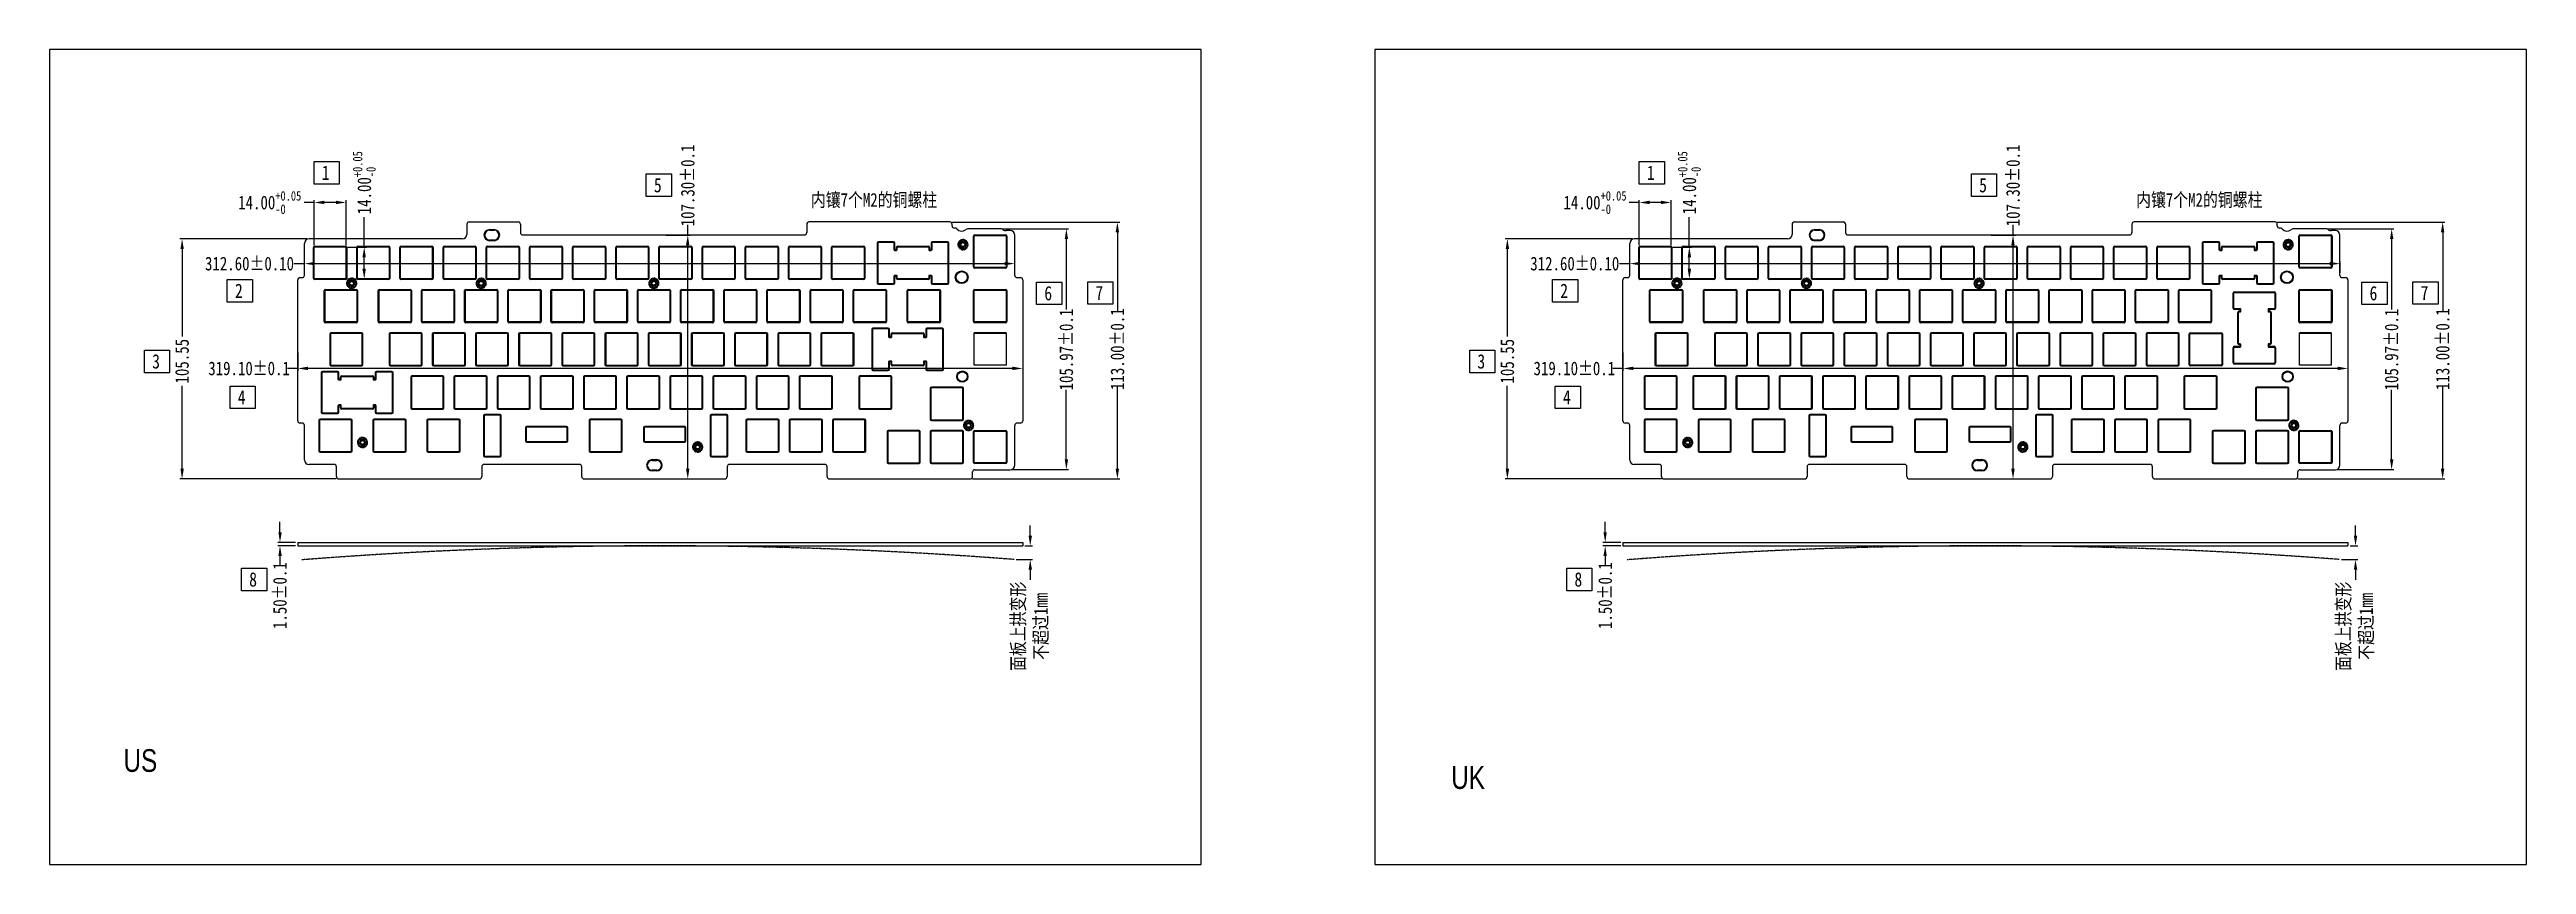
# Model space of a CAD drawing. Header units: inches. Extents: x 1466 to 2556, y -36 to 323.
import ezdxf

# ---------------------------------------------------------------- set-up
doc = ezdxf.new("R2010")
doc.units = ezdxf.units.IN
doc.header["$LTSCALE"] = 0.909449
doc.header["$MEASUREMENT"] = 0
doc.header["$PDMODE"] = 3
doc.header["$PDSIZE"] = 0.3125
for name, pattern in [('CENTER', [0.6, 0.375, -0.075, 0.075, -0.075]), ('HIDDEN', [0.2, 0.1, -0.1]), ('PHANTOM', [0.8, 0.45, -0.05, 0.1, -0.05, 0.1, -0.05])]:
    doc.linetypes.add(name, pattern=pattern)
doc.layers.get('0').update_dxf_attribs({"linetype": 'CONTINUOUS'})
doc.layers.get('Defpoints').update_dxf_attribs({"linetype": 'CONTINUOUS'})
for name, color, linetype in [('DEFAULT_2', 8, 'HIDDEN'), ('DEFAULT_3', 7, 'PHANTOM'), ('文字', 4, 'CONTINUOUS')]:
    doc.layers.add(name, color=color, linetype=linetype)
doc.styles.get("Standard").update_dxf_attribs({"font": 'txt', "width": 0.8})
doc.dimstyles.get("Standard").update_dxf_attribs({"dimtxt": 6, "dimasz": 4.5, "dimexe": 1, "dimexo": 1, "dimgap": 0.09, "dimtad": 0, "dimzin": 1, "dimdsep": 46, "dimtxsty": 'STANDARD', "dimcen": 0.09, "dimclrd": 5, "dimclre": 5, "dimclrt": 1, "dimadec": 0, "dimazin": 0, "dimtp": 0.01, "dimtm": 0.01, "dimtfac": 1, "dimtofl": 0, "dimtmove": 0, "dimatfit": 3, "dimfxl": 1, "dimtolj": 1, "dimtzin": 4, "dimarcsym": 0})

msp = doc.modelspace()

# ---------------------------------------------------------------- texts
at = {"color": 2, "linetype": 'Continuous', "char_height": 6.3, "width": 63.00787, "attachment_point": 3, "line_spacing_factor": 0.9}
for s, insert in [('{\\fSimSun|b0|i0|c134|p2;1}', (1589.418, 271.749)), ('{\\fSimSun|b0|i0|c134|p2;5}', (1735.613, 266.29)), ('{\\fSimSun|b0|i0|c134|p2;1}', (2172.704, 271.749)), ('{\\fSimSun|b0|i0|c134|p2;5}', (2318.9, 266.29)), ('{\\fSimSun|b0|i0|c134|p2;2}', (1551.228, 219.823)), ('{\\fSimSun|b0|i0|c134|p2;6}', (1907.442, 218.782)), ('{\\fSimSun|b0|i0|c134|p2;7}', (1929.93, 218.861)), ('{\\fSimSun|b0|i0|c134|p2;2}', (2134.514, 219.823)), ('{\\fSimSun|b0|i0|c134|p2;6}', (2490.728, 218.782)), ('{\\fSimSun|b0|i0|c134|p2;7}', (2513.217, 218.861)), ('{\\fSimSun|b0|i0|c134|p2;3}', (1514.772, 188.777)), ('{\\fSimSun|b0|i0|c134|p2;3}', (2098.058, 188.777)), ('{\\fSimSun|b0|i0|c134|p2;4}', (1552.44, 172.984)), ('{\\fSimSun|b0|i0|c134|p2;4}', (2135.726, 172.984)), ('{\\fSimSun|b0|i0|c134|p2;8}', (1557.488, 92.872)), ('{\\fSimSun|b0|i0|c134|p2;8}', (2140.774, 92.872))]:
    msp.add_mtext(s, dxfattribs=dict(at, insert=insert))
at = {"layer": 'DEFAULT_3', "linetype": 'ByBlock', "char_height": 10, "attachment_point": 1}
for s, insert in [('{\\fDengXian|b0|i0|c134|p2;US}', (1498.72, 15.069)), ('{\\fDengXian|b0|i0|c134|p2;UK}', (2083.107, 7.583))]:
    msp.add_mtext(s, dxfattribs=dict(at, insert=insert))
at = {"layer": '文字', "lineweight": 0, "char_height": 6, "width": 98.60204, "attachment_point": 1}
for insert in [(1801.258, 259.671), (2384.545, 259.671)]:
    msp.add_mtext('{\\fSimSun|b0|i0|c134|p54;\\C3;内镶7个M2的铜螺柱}', dxfattribs=dict(at, insert=insert))

# ---------------------------------------------------------------- blocks, each defined once
blk = doc.blocks.new('*D35')
at = {"layer": 'DEFAULT_3', "color": 3, "linetype": 'ByBlock', "lineweight": -2}
for p, q in [((1582.7, 255.5), (1578.2, 255.5)), ((1582.7, 236.7), (1582.7, 256.5)), ((1592.2, 255.5), (1587.2, 255.5)), ((1596.7, 236.7), (1596.7, 256.5))]:
    blk.add_line(p, q, dxfattribs=at)
at = {"layer": 'DEFAULT_3', "color": 3, "linetype": 'ByBlock'}
for points in [[(1587.2, 256.3), (1587.2, 254.8), (1582.7, 255.5)], [(1592.2, 256.3), (1592.2, 254.8), (1596.7, 255.5)]]:
    blk.add_solid(points, dxfattribs=at)
at = {"layer": 'Defpoints', "color": 0, "linetype": 'ByBlock'}
for p in [(1596.7, 255.5), (1582.7, 235.7), (1596.7, 235.7)]:
    blk.add_point(p, dxfattribs=at)
at = {"layer": 'DEFAULT_3', "color": 3, "linetype": 'ByBlock', "insert": (1563.1, 255.5), "char_height": 6, "attachment_point": 5}
blk.add_mtext('\\A1;14.00{\\H0.7x;\\S+0.05^ -0;}', dxfattribs=at)
blk = doc.blocks.new('*D36')
at = {"layer": 'DEFAULT_3', "color": 3, "linetype": 'ByBlock', "lineweight": -2}
for p, q in [((1604.7, 235.9), (1604.7, 249.1)), ((1597.5, 235.9), (1605.7, 235.9)), ((1604.7, 226.4), (1604.7, 231.4)), ((1597.5, 221.9), (1605.7, 221.9))]:
    blk.add_line(p, q, dxfattribs=at)
at = {"layer": 'DEFAULT_3', "color": 3, "linetype": 'ByBlock'}
for points in [[(1603.9, 231.4), (1605.4, 231.4), (1604.7, 235.9)], [(1603.9, 226.4), (1605.4, 226.4), (1604.7, 221.9)]]:
    blk.add_solid(points, dxfattribs=at)
at = {"layer": 'Defpoints', "color": 0, "linetype": 'ByBlock'}
for p in [(1596.5, 235.9), (1604.7, 235.9), (1596.5, 221.9)]:
    blk.add_point(p, dxfattribs=at)
at = {"layer": 'DEFAULT_3', "color": 3, "linetype": 'ByBlock', "insert": (1604.7, 264.2), "char_height": 6, "attachment_point": 5, "rotation": 90}
blk.add_mtext('\\A1;14.00{\\H0.7x;\\S+0.05^ -0;}', dxfattribs=at)
blk = doc.blocks.new('*D39')
at = {"layer": 'DEFAULT_3', "color": 3, "linetype": 'ByBlock', "lineweight": -2}
for p, q in [((1578.4, 224.5), (1578.4, 229.6)), ((1891, 224.5), (1891, 229.6)), ((1578.4, 228.6), (1573.9, 228.6)), ((1886.5, 228.6), (1582.9, 228.6))]:
    blk.add_line(p, q, dxfattribs=at)
at = {"layer": 'DEFAULT_3', "color": 3, "linetype": 'ByBlock'}
for points in [[(1582.9, 229.4), (1582.9, 227.9), (1578.4, 228.6)], [(1886.5, 229.4), (1886.5, 227.9), (1891, 228.6)]]:
    blk.add_solid(points, dxfattribs=at)
at = {"layer": 'Defpoints', "color": 0, "linetype": 'ByBlock'}
for p in [(1578.4, 228.6), (1578.4, 223.5), (1891, 223.5)]:
    blk.add_point(p, dxfattribs=at)
at = {"layer": 'DEFAULT_3', "color": 3, "linetype": 'ByBlock', "insert": (1554.2, 228.6), "char_height": 6, "attachment_point": 5}
blk.add_mtext('\\A1;312.60%%P0.10', dxfattribs=at)
blk = doc.blocks.new('*D40')
at = {"layer": 'DEFAULT_3', "color": 3, "linetype": 'ByBlock', "lineweight": -2}
for p, q in [((1575.4, 189.5), (1575.4, 181.5)), ((1894.5, 189.5), (1894.5, 181.5)), ((1575.4, 182.5), (1570.9, 182.5)), ((1890, 182.5), (1579.9, 182.5))]:
    blk.add_line(p, q, dxfattribs=at)
at = {"layer": 'DEFAULT_3', "color": 3, "linetype": 'ByBlock'}
for points in [[(1579.9, 183.3), (1579.9, 181.8), (1575.4, 182.5)], [(1890, 183.3), (1890, 181.8), (1894.5, 182.5)]]:
    blk.add_solid(points, dxfattribs=at)
at = {"layer": 'Defpoints', "color": 0, "linetype": 'ByBlock'}
for p in [(1575.4, 190.5), (1894.5, 190.5), (1894.5, 182.5)]:
    blk.add_point(p, dxfattribs=at)
at = {"layer": 'DEFAULT_3', "color": 3, "linetype": 'ByBlock', "insert": (1554, 182.5), "char_height": 6, "attachment_point": 5}
blk.add_mtext('\\A1;319.10%%P0.1', dxfattribs=at)
blk = doc.blocks.new('*D41')
at = {"layer": 'DEFAULT_3', "color": 3, "linetype": 'ByBlock', "lineweight": -2}
for p, q in [((1579.4, 239.5), (1523.5, 239.5)), ((1524.5, 235), (1524.5, 196.6)), ((1524.5, 138.4), (1524.5, 174.8)), ((1592.4, 133.9), (1523.5, 133.9))]:
    blk.add_line(p, q, dxfattribs=at)
at = {"layer": 'DEFAULT_3', "color": 3, "linetype": 'ByBlock'}
for points in [[(1523.8, 235), (1525.3, 235), (1524.5, 239.5)], [(1523.8, 138.4), (1525.3, 138.4), (1524.5, 133.9)]]:
    blk.add_solid(points, dxfattribs=at)
at = {"layer": 'Defpoints', "color": 0, "linetype": 'ByBlock'}
for p in [(1580.4, 239.5), (1524.5, 133.9), (1593.4, 133.9)]:
    blk.add_point(p, dxfattribs=at)
at = {"layer": 'DEFAULT_3', "color": 3, "linetype": 'ByBlock', "insert": (1524.5, 185.7), "char_height": 6, "attachment_point": 5, "rotation": 90}
blk.add_mtext('\\A1;105.55', dxfattribs=at)
blk = doc.blocks.new('*D42')
at = {"layer": 'DEFAULT_3', "color": 3, "linetype": 'ByBlock', "lineweight": -2}
for p, q in [((1737.4, 241.2), (1748.1, 241.2)), ((1747.1, 241.2), (1747.1, 245.7)), ((1747.1, 138.4), (1747.1, 236.7)), ((1733.4, 133.9), (1748.1, 133.9))]:
    blk.add_line(p, q, dxfattribs=at)
at = {"layer": 'DEFAULT_3', "color": 3, "linetype": 'ByBlock'}
for points in [[(1746.3, 236.7), (1747.8, 236.7), (1747.1, 241.2)], [(1746.3, 138.4), (1747.8, 138.4), (1747.1, 133.9)]]:
    blk.add_solid(points, dxfattribs=at)
at = {"layer": 'Defpoints', "color": 0, "linetype": 'ByBlock'}
for p in [(1736.4, 241.2), (1732.4, 133.9), (1747.1, 133.9)]:
    blk.add_point(p, dxfattribs=at)
at = {"layer": 'DEFAULT_3', "color": 3, "linetype": 'ByBlock', "insert": (1747.1, 263), "char_height": 6, "attachment_point": 5, "rotation": 90}
blk.add_mtext('\\A1;107.30%%P0.1', dxfattribs=at)
blk = doc.blocks.new('*D37')
at = {"layer": 'DEFAULT_3', "color": 3, "linetype": 'ByBlock', "lineweight": -2}
for p, q in [((1885.6, 243.9), (1914.7, 243.9)), ((1913.7, 239.4), (1913.7, 208.5)), ((1913.7, 142.5), (1913.7, 173.1)), ((1890, 138), (1914.7, 138))]:
    blk.add_line(p, q, dxfattribs=at)
at = {"layer": 'DEFAULT_3', "color": 3, "linetype": 'ByBlock'}
for points in [[(1913, 239.4), (1914.5, 239.4), (1913.7, 243.9)], [(1913, 142.5), (1914.5, 142.5), (1913.7, 138)]]:
    blk.add_solid(points, dxfattribs=at)
at = {"layer": 'Defpoints', "color": 0, "linetype": 'ByBlock'}
for p in [(1884.6, 243.9), (1889, 138), (1913.7, 138)]:
    blk.add_point(p, dxfattribs=at)
at = {"layer": 'DEFAULT_3', "color": 3, "linetype": 'ByBlock', "insert": (1913.7, 190.8), "char_height": 6, "attachment_point": 5, "rotation": 90}
blk.add_mtext('\\A1;105.97%%P0.1', dxfattribs=at)
blk = doc.blocks.new('*D43')
at = {"layer": 'DEFAULT_3', "color": 3, "linetype": 'ByBlock', "lineweight": -2}
for p, q in [((1863.4, 246.9), (1937.2, 246.9)), ((1936.2, 242.4), (1936.2, 207.5)), ((1936.2, 138.4), (1936.2, 174.5)), ((1872.4, 133.9), (1937.2, 133.9))]:
    blk.add_line(p, q, dxfattribs=at)
at = {"layer": 'DEFAULT_3', "color": 3, "linetype": 'ByBlock'}
for points in [[(1935.4, 242.4), (1936.9, 242.4), (1936.2, 246.9)], [(1935.4, 138.4), (1936.9, 138.4), (1936.2, 133.9)]]:
    blk.add_solid(points, dxfattribs=at)
at = {"layer": 'Defpoints', "color": 0, "linetype": 'ByBlock'}
for p in [(1862.4, 246.9), (1936.2, 246.9), (1871.4, 133.9)]:
    blk.add_point(p, dxfattribs=at)
at = {"layer": 'DEFAULT_3', "color": 3, "linetype": 'ByBlock', "insert": (1936.2, 191), "char_height": 6, "attachment_point": 5, "rotation": 90}
blk.add_mtext('\\A1;113.00%%P0.1', dxfattribs=at)
blk = doc.blocks.new('*D38')
at = {"layer": 'DEFAULT_3', "color": 3, "linetype": 'ByBlock', "lineweight": -2}
for p, q in [((1567.6, 110.5), (1567.6, 115)), ((1574.4, 106), (1566.6, 106)), ((1574.4, 104.5), (1566.6, 104.5)), ((1567.6, 100), (1567.6, 95.5))]:
    blk.add_line(p, q, dxfattribs=at)
at = {"layer": 'DEFAULT_3', "color": 3, "linetype": 'ByBlock'}
for points in [[(1566.9, 110.5), (1568.4, 110.5), (1567.6, 106)], [(1566.9, 100), (1568.4, 100), (1567.6, 104.5)]]:
    blk.add_solid(points, dxfattribs=at)
at = {"layer": 'Defpoints', "color": 0, "linetype": 'ByBlock'}
for p in [(1567.6, 106), (1575.4, 106), (1575.4, 104.5)]:
    blk.add_point(p, dxfattribs=at)
at = {"layer": 'DEFAULT_3', "color": 3, "linetype": 'ByBlock', "insert": (1567.6, 82.6), "char_height": 6, "attachment_point": 5, "rotation": 90}
blk.add_mtext('\\A1;1.50%%P0.1', dxfattribs=at)
blk = doc.blocks.new('*D44')
at = {"layer": 'DEFAULT_3', "color": 3, "linetype": 'ByBlock', "lineweight": -2}
for p, q in [((1897.8, 109), (1897.8, 113.5)), ((1891.7, 98.5), (1898.8, 98.5)), ((1895.5, 104.5), (1898.8, 104.5)), ((1897.8, 94), (1897.8, 89.5))]:
    blk.add_line(p, q, dxfattribs=at)
at = {"layer": 'DEFAULT_3', "color": 3, "linetype": 'ByBlock'}
for points in [[(1897.1, 109), (1898.6, 109), (1897.8, 104.5)], [(1897.1, 94), (1898.6, 94), (1897.8, 98.5)]]:
    blk.add_solid(points, dxfattribs=at)
at = {"layer": 'Defpoints', "color": 0, "linetype": 'ByBlock'}
for p in [(1890.7, 98.5), (1894.5, 104.5), (1897.8, 104.5)]:
    blk.add_point(p, dxfattribs=at)
at = {"layer": 'DEFAULT_3', "color": 3, "linetype": 'ByBlock', "insert": (1897.8, 69.1), "char_height": 6, "attachment_point": 5, "rotation": 90}
blk.add_mtext('\\A1;{\\fSimSun|b0|i0|c134|p2;面板上拱变形}\\P{\\fSimSun|b0|i0|c134|p2;不超过1mm}', dxfattribs=at)
blk = doc.blocks.new('*D45')
at = {"layer": 'DEFAULT_3', "color": 3, "linetype": 'ByBlock', "lineweight": -2}
for p, q in [((2165.9, 255.5), (2161.4, 255.5)), ((2165.9, 236.7), (2165.9, 256.5)), ((2175.4, 255.5), (2170.4, 255.5)), ((2179.9, 236.7), (2179.9, 256.5))]:
    blk.add_line(p, q, dxfattribs=at)
at = {"layer": 'DEFAULT_3', "color": 3, "linetype": 'ByBlock'}
for points in [[(2170.4, 256.3), (2170.4, 254.8), (2165.9, 255.5)], [(2175.4, 256.3), (2175.4, 254.8), (2179.9, 255.5)]]:
    blk.add_solid(points, dxfattribs=at)
at = {"layer": 'Defpoints', "color": 0, "linetype": 'ByBlock'}
for p in [(2179.9, 255.5), (2165.9, 235.7), (2179.9, 235.7)]:
    blk.add_point(p, dxfattribs=at)
at = {"layer": 'DEFAULT_3', "color": 3, "linetype": 'ByBlock', "insert": (2146.4, 255.5), "char_height": 6, "attachment_point": 5}
blk.add_mtext('\\A1;14.00{\\H0.7x;\\S+0.05^ -0;}', dxfattribs=at)
blk = doc.blocks.new('*D46')
at = {"layer": 'DEFAULT_3', "color": 3, "linetype": 'ByBlock', "lineweight": -2}
for p, q in [((2187.9, 235.9), (2187.9, 249.1)), ((2180.7, 235.9), (2188.9, 235.9)), ((2187.9, 226.4), (2187.9, 231.4)), ((2180.7, 221.9), (2188.9, 221.9))]:
    blk.add_line(p, q, dxfattribs=at)
at = {"layer": 'DEFAULT_3', "color": 3, "linetype": 'ByBlock'}
for points in [[(2187.2, 231.4), (2188.7, 231.4), (2187.9, 235.9)], [(2187.2, 226.4), (2188.7, 226.4), (2187.9, 221.9)]]:
    blk.add_solid(points, dxfattribs=at)
at = {"layer": 'Defpoints', "color": 0, "linetype": 'ByBlock'}
for p in [(2179.7, 235.9), (2187.9, 235.9), (2179.7, 221.9)]:
    blk.add_point(p, dxfattribs=at)
at = {"layer": 'DEFAULT_3', "color": 3, "linetype": 'ByBlock', "insert": (2187.9, 264.2), "char_height": 6, "attachment_point": 5, "rotation": 90}
blk.add_mtext('\\A1;14.00{\\H0.7x;\\S+0.05^ -0;}', dxfattribs=at)
blk = doc.blocks.new('*D49')
at = {"layer": 'DEFAULT_3', "color": 3, "linetype": 'ByBlock', "lineweight": -2}
for p, q in [((2161.7, 224.5), (2161.7, 229.6)), ((2474.3, 224.5), (2474.3, 229.6)), ((2161.7, 228.6), (2157.2, 228.6)), ((2469.8, 228.6), (2166.2, 228.6))]:
    blk.add_line(p, q, dxfattribs=at)
at = {"layer": 'DEFAULT_3', "color": 3, "linetype": 'ByBlock'}
for points in [[(2166.2, 229.4), (2166.2, 227.9), (2161.7, 228.6)], [(2469.8, 229.4), (2469.8, 227.9), (2474.3, 228.6)]]:
    blk.add_solid(points, dxfattribs=at)
at = {"layer": 'Defpoints', "color": 0, "linetype": 'ByBlock'}
for p in [(2161.7, 228.6), (2161.7, 223.5), (2474.3, 223.5)]:
    blk.add_point(p, dxfattribs=at)
at = {"layer": 'DEFAULT_3', "color": 3, "linetype": 'ByBlock', "insert": (2137.5, 228.6), "char_height": 6, "attachment_point": 5}
blk.add_mtext('\\A1;312.60%%P0.10', dxfattribs=at)
blk = doc.blocks.new('*D50')
at = {"layer": 'DEFAULT_3', "color": 3, "linetype": 'ByBlock', "lineweight": -2}
for p, q in [((2158.7, 189.5), (2158.7, 181.5)), ((2477.8, 189.5), (2477.8, 181.5)), ((2158.7, 182.5), (2154.2, 182.5)), ((2473.3, 182.5), (2163.2, 182.5))]:
    blk.add_line(p, q, dxfattribs=at)
at = {"layer": 'DEFAULT_3', "color": 3, "linetype": 'ByBlock'}
for points in [[(2163.2, 183.3), (2163.2, 181.8), (2158.7, 182.5)], [(2473.3, 183.3), (2473.3, 181.8), (2477.8, 182.5)]]:
    blk.add_solid(points, dxfattribs=at)
at = {"layer": 'Defpoints', "color": 0, "linetype": 'ByBlock'}
for p in [(2158.7, 190.5), (2477.8, 190.5), (2477.8, 182.5)]:
    blk.add_point(p, dxfattribs=at)
at = {"layer": 'DEFAULT_3', "color": 3, "linetype": 'ByBlock', "insert": (2137.3, 182.5), "char_height": 6, "attachment_point": 5}
blk.add_mtext('\\A1;319.10%%P0.1', dxfattribs=at)
blk = doc.blocks.new('*D51')
at = {"layer": 'DEFAULT_3', "color": 3, "linetype": 'ByBlock', "lineweight": -2}
for p, q in [((2162.7, 239.5), (2106.8, 239.5)), ((2107.8, 235), (2107.8, 196.6)), ((2107.8, 138.4), (2107.8, 174.8)), ((2175.7, 133.9), (2106.8, 133.9))]:
    blk.add_line(p, q, dxfattribs=at)
at = {"layer": 'DEFAULT_3', "color": 3, "linetype": 'ByBlock'}
for points in [[(2107.1, 235), (2108.6, 235), (2107.8, 239.5)], [(2107.1, 138.4), (2108.6, 138.4), (2107.8, 133.9)]]:
    blk.add_solid(points, dxfattribs=at)
at = {"layer": 'Defpoints', "color": 0, "linetype": 'ByBlock'}
for p in [(2163.7, 239.5), (2107.8, 133.9), (2176.7, 133.9)]:
    blk.add_point(p, dxfattribs=at)
at = {"layer": 'DEFAULT_3', "color": 3, "linetype": 'ByBlock', "insert": (2107.8, 185.7), "char_height": 6, "attachment_point": 5, "rotation": 90}
blk.add_mtext('\\A1;105.55', dxfattribs=at)
blk = doc.blocks.new('*D52')
at = {"layer": 'DEFAULT_3', "color": 3, "linetype": 'ByBlock', "lineweight": -2}
for p, q in [((2320.7, 241.2), (2331.4, 241.2)), ((2330.4, 241.2), (2330.4, 245.7)), ((2330.4, 138.4), (2330.4, 236.7)), ((2316.7, 133.9), (2331.4, 133.9))]:
    blk.add_line(p, q, dxfattribs=at)
at = {"layer": 'DEFAULT_3', "color": 3, "linetype": 'ByBlock'}
for points in [[(2329.6, 236.7), (2331.1, 236.7), (2330.4, 241.2)], [(2329.6, 138.4), (2331.1, 138.4), (2330.4, 133.9)]]:
    blk.add_solid(points, dxfattribs=at)
at = {"layer": 'Defpoints', "color": 0, "linetype": 'ByBlock'}
for p in [(2319.7, 241.2), (2315.7, 133.9), (2330.4, 133.9)]:
    blk.add_point(p, dxfattribs=at)
at = {"layer": 'DEFAULT_3', "color": 3, "linetype": 'ByBlock', "insert": (2330.4, 263), "char_height": 6, "attachment_point": 5, "rotation": 90}
blk.add_mtext('\\A1;107.30%%P0.1', dxfattribs=at)
blk = doc.blocks.new('*D47')
at = {"layer": 'DEFAULT_3', "color": 3, "linetype": 'ByBlock', "lineweight": -2}
for p, q in [((2468.9, 243.9), (2498, 243.9)), ((2497, 239.4), (2497, 208.5)), ((2497, 142.5), (2497, 173.1)), ((2473.3, 138), (2498, 138))]:
    blk.add_line(p, q, dxfattribs=at)
at = {"layer": 'DEFAULT_3', "color": 3, "linetype": 'ByBlock'}
for points in [[(2496.3, 239.4), (2497.8, 239.4), (2497, 243.9)], [(2496.3, 142.5), (2497.8, 142.5), (2497, 138)]]:
    blk.add_solid(points, dxfattribs=at)
at = {"layer": 'Defpoints', "color": 0, "linetype": 'ByBlock'}
for p in [(2467.9, 243.9), (2472.3, 138), (2497, 138)]:
    blk.add_point(p, dxfattribs=at)
at = {"layer": 'DEFAULT_3', "color": 3, "linetype": 'ByBlock', "insert": (2497, 190.8), "char_height": 6, "attachment_point": 5, "rotation": 90}
blk.add_mtext('\\A1;105.97%%P0.1', dxfattribs=at)
blk = doc.blocks.new('*D53')
at = {"layer": 'DEFAULT_3', "color": 3, "linetype": 'ByBlock', "lineweight": -2}
for p, q in [((2446.7, 246.9), (2520.5, 246.9)), ((2519.5, 242.4), (2519.5, 207.5)), ((2519.5, 138.4), (2519.5, 174.5)), ((2455.7, 133.9), (2520.5, 133.9))]:
    blk.add_line(p, q, dxfattribs=at)
at = {"layer": 'DEFAULT_3', "color": 3, "linetype": 'ByBlock'}
for points in [[(2518.7, 242.4), (2520.2, 242.4), (2519.5, 246.9)], [(2518.7, 138.4), (2520.2, 138.4), (2519.5, 133.9)]]:
    blk.add_solid(points, dxfattribs=at)
at = {"layer": 'Defpoints', "color": 0, "linetype": 'ByBlock'}
for p in [(2445.7, 246.9), (2519.5, 246.9), (2454.7, 133.9)]:
    blk.add_point(p, dxfattribs=at)
at = {"layer": 'DEFAULT_3', "color": 3, "linetype": 'ByBlock', "insert": (2519.5, 191), "char_height": 6, "attachment_point": 5, "rotation": 90}
blk.add_mtext('\\A1;113.00%%P0.1', dxfattribs=at)
blk = doc.blocks.new('*D48')
at = {"layer": 'DEFAULT_3', "color": 3, "linetype": 'ByBlock', "lineweight": -2}
for p, q in [((2150.9, 110.5), (2150.9, 115)), ((2157.7, 106), (2149.9, 106)), ((2157.7, 104.5), (2149.9, 104.5)), ((2150.9, 100), (2150.9, 95.5))]:
    blk.add_line(p, q, dxfattribs=at)
at = {"layer": 'DEFAULT_3', "color": 3, "linetype": 'ByBlock'}
for points in [[(2150.1, 110.5), (2151.6, 110.5), (2150.9, 106)], [(2150.1, 100), (2151.6, 100), (2150.9, 104.5)]]:
    blk.add_solid(points, dxfattribs=at)
at = {"layer": 'Defpoints', "color": 0, "linetype": 'ByBlock'}
for p in [(2150.9, 106), (2158.7, 106), (2158.7, 104.5)]:
    blk.add_point(p, dxfattribs=at)
at = {"layer": 'DEFAULT_3', "color": 3, "linetype": 'ByBlock', "insert": (2150.9, 82.6), "char_height": 6, "attachment_point": 5, "rotation": 90}
blk.add_mtext('\\A1;1.50%%P0.1', dxfattribs=at)
blk = doc.blocks.new('*D54')
at = {"layer": 'DEFAULT_3', "color": 3, "linetype": 'ByBlock', "lineweight": -2}
for p, q in [((2481.1, 109), (2481.1, 113.5)), ((2475, 98.5), (2482.1, 98.5)), ((2478.8, 104.5), (2482.1, 104.5)), ((2481.1, 94), (2481.1, 89.5))]:
    blk.add_line(p, q, dxfattribs=at)
at = {"layer": 'DEFAULT_3', "color": 3, "linetype": 'ByBlock'}
for points in [[(2480.4, 109), (2481.9, 109), (2481.1, 104.5)], [(2480.4, 94), (2481.9, 94), (2481.1, 98.5)]]:
    blk.add_solid(points, dxfattribs=at)
at = {"layer": 'Defpoints', "color": 0, "linetype": 'ByBlock'}
for p in [(2474, 98.5), (2477.8, 104.5), (2481.1, 104.5)]:
    blk.add_point(p, dxfattribs=at)
at = {"layer": 'DEFAULT_3', "color": 3, "linetype": 'ByBlock', "insert": (2481.1, 69.1), "char_height": 6, "attachment_point": 5, "rotation": 90}
blk.add_mtext('\\A1;{\\fSimSun|b0|i0|c134|p2;面板上拱变形}\\P{\\fSimSun|b0|i0|c134|p2;不超过1mm}', dxfattribs=at)

# ---------------------------------------------------------------- dimensions: what is measured, and where the dimension line sits
at = {"layer": 'DEFAULT_3', "linetype": 'ByBlock'}
for base, p1, p2, text, picture, middle in [((1604.66, 235.947), (1596.462, 221.947), (1596.462, 235.947), '<>{\\H0.7x;\\S+0.05^ -0;}', '*D36', (1604.66, 264.168)), ((1747.066, 133.947), (1736.427, 241.247), (1732.427, 133.947), '<>%%P0.1', '*D42', (1747.066, 263.037)), ((2187.946, 235.947), (2179.748, 221.947), (2179.748, 235.947), '<>{\\H0.7x;\\S+0.05^ -0;}', '*D46', (2187.946, 264.168)), ((2330.352, 133.947), (2319.713, 241.247), (2315.713, 133.947), '<>%%P0.1', '*D52', (2330.352, 263.037)), ((1936.19, 246.947), (1871.427, 133.947), (1862.427, 246.947), '<>%%P0.1', '*D43', (1936.19, 190.979)), ((1913.731, 137.977), (1884.63, 243.947), (1888.992, 137.977), '<>%%P0.1', '*D37', (1913.731, 190.769)), ((2519.476, 246.947), (2454.713, 133.947), (2445.713, 246.947), '<>%%P0.1', '*D53', (2519.476, 190.979)), ((2497.017, 137.977), (2467.916, 243.947), (2472.278, 137.977), '<>%%P0.1', '*D47', (2497.017, 190.769)), ((1567.611, 105.989), (1575.396, 104.489), (1575.396, 105.989), '<>%%P0.1', '*D38', (1567.611, 82.599)), ((1897.817, 104.489), (1890.716, 98.487), (1894.492, 104.489), '{\\fSimSun|b0|i0|c134|p2;面板上拱变形}\\P{\\fSimSun|b0|i0|c134|p2;不超过1mm}', '*D44', (1897.817, 69.111)), ((2150.897, 105.989), (2158.683, 104.489), (2158.683, 105.989), '<>%%P0.1', '*D48', (2150.897, 82.599)), ((2481.103, 104.489), (2474.002, 98.487), (2477.778, 104.489), '{\\fSimSun|b0|i0|c134|p2;面板上拱变形}\\P{\\fSimSun|b0|i0|c134|p2;不超过1mm}', '*D54', (2481.103, 69.111))]:
    dim = msp.add_linear_dim(base=base, p1=p1, p2=p2, angle=90, text=text, dimstyle='STANDARD', override={"dimclrd": 3, "dimclre": 3, "dimclrt": 3, "dimtfillclr": 256}, dxfattribs=at)
    dim.commit()
    dim.dimension.update_dxf_attribs({"geometry": picture, "text_midpoint": middle, "dimtype": 160})
for base, p1, p2, text, picture, middle in [((1596.662, 255.529), (1582.662, 235.747), (1596.662, 235.747), '<>{\\H0.7x;\\S+0.05^ -0;}', '*D35', (1563.112, 255.529)), ((2179.948, 255.529), (2165.948, 235.747), (2179.948, 235.747), '<>{\\H0.7x;\\S+0.05^ -0;}', '*D45', (2146.398, 255.529)), ((1578.396, 228.641), (1890.992, 223.462), (1578.396, 223.462), '<>%%P0.10', '*D39', (1554.206, 228.641)), ((2161.6825, 228.6408), (2474.2784, 223.4617), (2161.6825, 223.4617), '<>%%P0.10', '*D49', (2137.4925, 228.6408)), ((1894.492, 182.532), (1575.396, 190.462), (1894.492, 190.462), '<>%%P0.1', '*D40', (1554.006, 182.532)), ((2477.7784, 182.5321), (2158.6825, 190.4617), (2477.7784, 190.4617), '<>%%P0.1', '*D50', (2137.2925, 182.5321))]:
    dim = msp.add_linear_dim(base=base, p1=p1, p2=p2, text=text, dimstyle='STANDARD', override={"dimclrd": 3, "dimclre": 3, "dimclrt": 3, "dimtfillclr": 256}, dxfattribs=at)
    dim.commit()
    dim.dimension.update_dxf_attribs({"geometry": picture, "text_midpoint": middle, "dimtype": 160})
for base, p1, p2, picture, middle in [((1524.514, 133.947), (1580.396, 239.497), (1593.427, 133.947), '*D41', (1524.514, 185.729)), ((2107.801, 133.947), (2163.683, 239.497), (2176.713, 133.947), '*D51', (2107.801, 185.729))]:
    dim = msp.add_linear_dim(base=base, p1=p1, p2=p2, angle=90, dimstyle='STANDARD', override={"dimclrd": 3, "dimclre": 3, "dimclrt": 3, "dimtfillclr": 256}, dxfattribs=at)
    dim.commit()
    dim.dimension.update_dxf_attribs({"geometry": picture, "text_midpoint": middle, "dimtype": 160})

# ---------------------------------------------------------------- linework, layer by layer
at = {"color": 7, "linetype": 'Continuous'}
for p, q in [((1649.852, 245.947), (1649.852, 241.497)), ((1650.852, 246.947), (1672.427, 246.947)), ((1659.852, 243.597), (1659.852, 243.297)), ((1659.852, 243.597), (1661.852, 243.597)), ((1659.852, 243.297), (1661.852, 243.297)), ((1661.852, 243.597), (1661.852, 243.297)), ((1673.427, 245.947), (1673.427, 242.247)), ((1674.427, 241.247), (1798.427, 241.247)), ((1799.427, 245.947), (1799.427, 242.247)), ((1862.427, 246.947), (1800.427, 246.947)), ((1863.427, 245.247), (1863.427, 245.947)), ((1864.769, 244.247), (1864.427, 244.247)), ((1884.63, 243.947), (1870.63, 243.947)), ((1872.892, 240.747), (1873.192, 240.747)), ((1872.892, 227.147), (1872.892, 240.747)), ((1873.192, 227.147), (1873.192, 240.747)), ((1873.392, 241.247), (1886.992, 241.247)), ((1873.392, 241.247), (1873.392, 240.947)), ((1873.392, 240.947), (1886.992, 240.947)), ((1886.992, 241.247), (1886.992, 240.947)), ((1888.992, 243.147), (1887.191, 243.147)), ((1887.492, 240.747), (1887.192, 240.747)), ((1887.192, 240.747), (1887.192, 227.147)), ((1887.492, 240.747), (1887.492, 227.147)), ((1890.992, 223.462), (1890.992, 241.147)), ((2233.138, 245.947), (2233.138, 241.497)), ((2234.138, 246.947), (2255.713, 246.947)), ((2243.138, 243.597), (2243.138, 243.297)), ((2243.138, 243.597), (2245.138, 243.597)), ((2243.138, 243.297), (2245.138, 243.297)), ((2245.138, 243.597), (2245.138, 243.297)), ((2256.713, 245.947), (2256.713, 242.247)), ((2257.713, 241.247), (2381.713, 241.247)), ((2382.713, 245.947), (2382.713, 242.247)), ((2445.713, 246.947), (2383.713, 246.947)), ((2446.713, 245.247), (2446.713, 245.947)), ((2448.056, 244.247), (2447.713, 244.247)), ((2467.916, 243.947), (2453.916, 243.947)), ((2456.178, 240.747), (2456.478, 240.747)), ((2456.178, 227.147), (2456.178, 240.747)), ((2456.478, 227.147), (2456.478, 240.747)), ((2456.678, 241.247), (2470.278, 241.247)), ((2456.678, 241.247), (2456.678, 240.947)), ((2456.678, 240.947), (2470.278, 240.947)), ((2470.278, 241.247), (2470.278, 240.947)), ((2472.278, 243.147), (2470.477, 243.147)), ((2470.778, 240.747), (2470.478, 240.747)), ((2470.478, 240.747), (2470.478, 227.147)), ((2470.778, 240.747), (2470.778, 227.147)), ((2474.278, 223.462), (2474.278, 241.147)), ((1578.396, 223.462), (1578.396, 237.497)), ((1647.852, 239.497), (1580.396, 239.497)), ((1582.362, 222.147), (1582.362, 235.747)), ((1582.362, 235.747), (1582.662, 235.747)), ((1582.662, 222.147), (1582.662, 235.747)), ((1582.862, 236.247), (1582.862, 235.947)), ((1582.862, 236.247), (1596.462, 236.247)), ((1582.862, 235.947), (1596.462, 235.947)), ((1596.462, 236.247), (1596.462, 235.947)), ((1596.662, 235.747), (1596.662, 222.147)), ((1596.962, 235.747), (1596.662, 235.747)), ((1596.962, 235.747), (1596.962, 222.147)), ((1601.362, 222.147), (1601.362, 235.747)), ((1601.362, 235.747), (1601.662, 235.747)), ((1601.662, 222.147), (1601.662, 235.747)), ((1601.862, 236.247), (1601.862, 235.947)), ((1601.862, 236.247), (1615.462, 236.247)), ((1601.862, 235.947), (1615.462, 235.947)), ((1615.462, 236.247), (1615.462, 235.947)), ((1615.662, 235.747), (1615.662, 222.147)), ((1615.962, 235.747), (1615.662, 235.747)), ((1615.962, 235.747), (1615.962, 222.147)), ((1620.362, 222.147), (1620.362, 235.747)), ((1620.362, 235.747), (1620.662, 235.747)), ((1620.662, 222.147), (1620.662, 235.747)), ((1620.862, 236.247), (1620.862, 235.947)), ((1620.862, 236.247), (1634.462, 236.247)), ((1620.862, 235.947), (1634.462, 235.947)), ((1634.462, 236.247), (1634.462, 235.947)), ((1634.662, 235.747), (1634.662, 222.147)), ((1634.962, 235.747), (1634.662, 235.747)), ((1634.962, 235.747), (1634.962, 222.147)), ((1639.362, 222.147), (1639.362, 235.747)), ((1639.362, 235.747), (1639.662, 235.747)), ((1639.662, 222.147), (1639.662, 235.747)), ((1639.862, 236.247), (1639.862, 235.947)), ((1639.862, 236.247), (1653.462, 236.247)), ((1639.862, 235.947), (1653.462, 235.947)), ((1653.462, 236.247), (1653.462, 235.947)), ((1653.662, 235.747), (1653.662, 222.147)), ((1653.962, 235.747), (1653.662, 235.747)), ((1653.962, 235.747), (1653.962, 222.147)), ((1658.362, 222.147), (1658.362, 235.747)), ((1658.362, 235.747), (1658.662, 235.747)), ((1658.662, 222.147), (1658.662, 235.747)), ((1658.862, 236.247), (1658.862, 235.947)), ((1658.862, 236.247), (1672.462, 236.247)), ((1658.862, 235.947), (1672.462, 235.947)), ((1659.852, 238.697), (1659.852, 238.997)), ((1661.852, 238.997), (1659.852, 238.997)), ((1661.852, 238.697), (1659.852, 238.697)), ((1661.852, 238.697), (1661.852, 238.997)), ((1672.462, 236.247), (1672.462, 235.947)), ((1672.662, 235.747), (1672.662, 222.147)), ((1672.962, 235.747), (1672.662, 235.747)), ((1672.962, 235.747), (1672.962, 222.147)), ((1677.362, 222.147), (1677.362, 235.747)), ((1677.362, 235.747), (1677.662, 235.747)), ((1677.662, 222.147), (1677.662, 235.747)), ((1677.862, 236.247), (1677.862, 235.947)), ((1677.862, 236.247), (1691.462, 236.247)), ((1677.862, 235.947), (1691.462, 235.947)), ((1691.462, 236.247), (1691.462, 235.947)), ((1691.662, 235.747), (1691.662, 222.147)), ((1691.962, 235.747), (1691.662, 235.747)), ((1691.962, 235.747), (1691.962, 222.147)), ((1696.362, 222.147), (1696.362, 235.747)), ((1696.362, 235.747), (1696.662, 235.747)), ((1696.662, 222.147), (1696.662, 235.747)), ((1696.862, 236.247), (1696.862, 235.947)), ((1696.862, 236.247), (1710.462, 236.247)), ((1696.862, 235.947), (1710.462, 235.947)), ((1710.462, 236.247), (1710.462, 235.947)), ((1710.662, 235.747), (1710.662, 222.147)), ((1710.962, 235.747), (1710.662, 235.747)), ((1710.962, 235.747), (1710.962, 222.147)), ((1715.362, 222.147), (1715.362, 235.747)), ((1715.362, 235.747), (1715.662, 235.747)), ((1715.662, 222.147), (1715.662, 235.747)), ((1715.862, 236.247), (1715.862, 235.947)), ((1715.862, 236.247), (1729.462, 236.247)), ((1715.862, 235.947), (1729.462, 235.947)), ((1729.462, 236.247), (1729.462, 235.947)), ((1729.662, 235.747), (1729.662, 222.147)), ((1729.962, 235.747), (1729.662, 235.747)), ((1729.962, 235.747), (1729.962, 222.147)), ((1734.362, 222.147), (1734.362, 235.747)), ((1734.362, 235.747), (1734.662, 235.747)), ((1734.662, 222.147), (1734.662, 235.747)), ((1734.862, 236.247), (1734.862, 235.947)), ((1734.862, 236.247), (1748.462, 236.247)), ((1734.862, 235.947), (1748.462, 235.947)), ((1748.462, 236.247), (1748.462, 235.947)), ((1748.662, 235.747), (1748.662, 222.147)), ((1748.962, 235.747), (1748.662, 235.747)), ((1748.962, 235.747), (1748.962, 222.147)), ((1753.362, 222.147), (1753.362, 235.747)), ((1753.362, 235.747), (1753.662, 235.747)), ((1753.662, 222.147), (1753.662, 235.747)), ((1753.862, 236.247), (1753.862, 235.947)), ((1753.862, 236.247), (1767.462, 236.247)), ((1753.862, 235.947), (1767.462, 235.947)), ((1767.462, 236.247), (1767.462, 235.947)), ((1767.662, 235.747), (1767.662, 222.147)), ((1767.962, 235.747), (1767.662, 235.747)), ((1767.962, 235.747), (1767.962, 222.147)), ((1772.362, 222.147), (1772.362, 235.747)), ((1772.362, 235.747), (1772.662, 235.747)), ((1772.662, 222.147), (1772.662, 235.747)), ((1772.862, 236.247), (1772.862, 235.947)), ((1772.862, 236.247), (1786.462, 236.247)), ((1772.862, 235.947), (1786.462, 235.947)), ((1786.462, 236.247), (1786.462, 235.947)), ((1786.962, 235.747), (1786.662, 235.747)), ((1786.662, 235.747), (1786.662, 222.147)), ((1786.962, 235.747), (1786.962, 222.147)), ((1791.362, 235.747), (1791.662, 235.747)), ((1791.362, 222.147), (1791.362, 235.747)), ((1791.662, 222.147), (1791.662, 235.747)), ((1791.862, 236.247), (1805.462, 236.247)), ((1791.862, 236.247), (1791.862, 235.947)), ((1791.862, 235.947), (1805.462, 235.947)), ((1805.462, 236.247), (1805.462, 235.947)), ((1805.962, 235.747), (1805.662, 235.747)), ((1805.662, 235.747), (1805.662, 222.147)), ((1805.962, 235.747), (1805.962, 222.147)), ((1810.362, 235.747), (1810.662, 235.747)), ((1810.362, 222.147), (1810.362, 235.747)), ((1810.662, 222.147), (1810.662, 235.747)), ((1810.862, 236.247), (1824.462, 236.247)), ((1810.862, 236.247), (1810.862, 235.947)), ((1810.862, 235.947), (1824.462, 235.947)), ((1824.462, 236.247), (1824.462, 235.947)), ((1824.962, 235.747), (1824.662, 235.747)), ((1824.662, 235.747), (1824.662, 222.147)), ((1824.962, 235.747), (1824.962, 222.147)), ((1830.687, 237.747), (1830.387, 237.747)), ((1830.387, 237.747), (1830.387, 220.147)), ((1830.687, 237.747), (1830.687, 220.147)), ((1837.687, 238.247), (1830.887, 238.247)), ((1830.887, 237.947), (1830.887, 238.247)), ((1837.687, 237.947), (1830.887, 237.947)), ((1837.687, 237.947), (1837.687, 238.247)), ((1837.887, 237.747), (1838.187, 237.747)), ((1837.887, 234.647), (1837.887, 237.747)), ((1837.946, 234.505), (1838.187, 234.747)), ((1838.087, 234.447), (1838.987, 234.447)), ((1838.187, 234.747), (1838.187, 237.747)), ((1838.187, 234.747), (1838.887, 234.747)), ((1838.887, 235.747), (1839.187, 235.747)), ((1838.887, 234.747), (1838.887, 235.747)), ((1839.129, 234.505), (1838.887, 234.747)), ((1839.187, 234.647), (1839.187, 235.747)), ((1839.387, 236.247), (1852.987, 236.247)), ((1839.387, 236.247), (1839.387, 235.947)), ((1839.387, 235.947), (1852.987, 235.947)), ((1852.987, 236.247), (1852.987, 235.947)), ((1853.487, 235.747), (1853.187, 235.747)), ((1853.187, 235.747), (1853.187, 234.647)), ((1853.246, 234.505), (1853.487, 234.747)), ((1853.387, 234.447), (1854.287, 234.447)), ((1853.487, 235.747), (1853.487, 234.747)), ((1853.487, 234.747), (1854.187, 234.747)), ((1854.487, 237.747), (1854.187, 237.747)), ((1854.187, 237.747), (1854.187, 234.747)), ((1854.429, 234.505), (1854.187, 234.747)), ((1854.487, 237.747), (1854.487, 234.647)), ((1861.487, 238.247), (1854.687, 238.247)), ((1854.687, 237.947), (1854.687, 238.247)), ((1861.487, 237.947), (1854.687, 237.947)), ((1861.487, 237.947), (1861.487, 238.247)), ((1861.687, 237.747), (1861.987, 237.747)), ((1861.687, 220.147), (1861.687, 237.747)), ((1861.987, 220.147), (1861.987, 237.747)), ((2161.683, 223.462), (2161.683, 237.497)), ((2231.138, 239.497), (2163.683, 239.497)), ((2165.648, 222.147), (2165.648, 235.747)), ((2165.648, 235.747), (2165.948, 235.747)), ((2165.948, 222.147), (2165.948, 235.747)), ((2166.148, 236.247), (2166.148, 235.947)), ((2166.148, 236.247), (2179.748, 236.247)), ((2166.148, 235.947), (2179.748, 235.947)), ((2179.748, 236.247), (2179.748, 235.947)), ((2179.948, 235.747), (2179.948, 222.147)), ((2180.248, 235.747), (2179.948, 235.747)), ((2180.248, 235.747), (2180.248, 222.147)), ((2184.648, 222.147), (2184.648, 235.747)), ((2184.648, 235.747), (2184.948, 235.747)), ((2184.948, 222.147), (2184.948, 235.747)), ((2185.148, 236.247), (2185.148, 235.947)), ((2185.148, 236.247), (2198.748, 236.247)), ((2185.148, 235.947), (2198.748, 235.947)), ((2198.748, 236.247), (2198.748, 235.947)), ((2198.948, 235.747), (2198.948, 222.147)), ((2199.248, 235.747), (2198.948, 235.747)), ((2199.248, 235.747), (2199.248, 222.147)), ((2203.648, 222.147), (2203.648, 235.747)), ((2203.648, 235.747), (2203.948, 235.747)), ((2203.948, 222.147), (2203.948, 235.747)), ((2204.148, 236.247), (2204.148, 235.947)), ((2204.148, 236.247), (2217.748, 236.247)), ((2204.148, 235.947), (2217.748, 235.947)), ((2217.748, 236.247), (2217.748, 235.947)), ((2217.948, 235.747), (2217.948, 222.147)), ((2218.248, 235.747), (2217.948, 235.747)), ((2218.248, 235.747), (2218.248, 222.147)), ((2222.648, 222.147), (2222.648, 235.747)), ((2222.648, 235.747), (2222.948, 235.747)), ((2222.948, 222.147), (2222.948, 235.747)), ((2223.148, 236.247), (2223.148, 235.947)), ((2223.148, 236.247), (2236.748, 236.247)), ((2223.148, 235.947), (2236.748, 235.947)), ((2236.748, 236.247), (2236.748, 235.947)), ((2236.948, 235.747), (2236.948, 222.147)), ((2237.248, 235.747), (2236.948, 235.747)), ((2237.248, 235.747), (2237.248, 222.147)), ((2241.648, 222.147), (2241.648, 235.747)), ((2241.648, 235.747), (2241.948, 235.747)), ((2241.948, 222.147), (2241.948, 235.747)), ((2242.148, 236.247), (2242.148, 235.947)), ((2242.148, 236.247), (2255.748, 236.247)), ((2242.148, 235.947), (2255.748, 235.947)), ((2243.138, 238.697), (2243.138, 238.997)), ((2245.138, 238.997), (2243.138, 238.997)), ((2245.138, 238.697), (2243.138, 238.697)), ((2245.138, 238.697), (2245.138, 238.997)), ((2255.748, 236.247), (2255.748, 235.947)), ((2255.948, 235.747), (2255.948, 222.147)), ((2256.248, 235.747), (2255.948, 235.747)), ((2256.248, 235.747), (2256.248, 222.147)), ((2260.648, 222.147), (2260.648, 235.747)), ((2260.648, 235.747), (2260.948, 235.747)), ((2260.948, 222.147), (2260.948, 235.747)), ((2261.148, 236.247), (2261.148, 235.947)), ((2261.148, 236.247), (2274.748, 236.247)), ((2261.148, 235.947), (2274.748, 235.947)), ((2274.748, 236.247), (2274.748, 235.947)), ((2274.948, 235.747), (2274.948, 222.147)), ((2275.248, 235.747), (2274.948, 235.747)), ((2275.248, 235.747), (2275.248, 222.147)), ((2279.648, 222.147), (2279.648, 235.747)), ((2279.648, 235.747), (2279.948, 235.747)), ((2279.948, 222.147), (2279.948, 235.747)), ((2280.148, 236.247), (2280.148, 235.947)), ((2280.148, 236.247), (2293.748, 236.247)), ((2280.148, 235.947), (2293.748, 235.947)), ((2293.748, 236.247), (2293.748, 235.947)), ((2293.948, 235.747), (2293.948, 222.147)), ((2294.248, 235.747), (2293.948, 235.747)), ((2294.248, 235.747), (2294.248, 222.147)), ((2298.648, 222.147), (2298.648, 235.747)), ((2298.648, 235.747), (2298.948, 235.747)), ((2298.948, 222.147), (2298.948, 235.747)), ((2299.148, 236.247), (2299.148, 235.947)), ((2299.148, 236.247), (2312.748, 236.247)), ((2299.148, 235.947), (2312.748, 235.947)), ((2312.748, 236.247), (2312.748, 235.947)), ((2312.948, 235.747), (2312.948, 222.147)), ((2313.248, 235.747), (2312.948, 235.747)), ((2313.248, 235.747), (2313.248, 222.147)), ((2317.648, 222.147), (2317.648, 235.747)), ((2317.648, 235.747), (2317.948, 235.747)), ((2317.948, 222.147), (2317.948, 235.747)), ((2318.148, 236.247), (2318.148, 235.947)), ((2318.148, 236.247), (2331.748, 236.247)), ((2318.148, 235.947), (2331.748, 235.947)), ((2331.748, 236.247), (2331.748, 235.947)), ((2331.948, 235.747), (2331.948, 222.147)), ((2332.248, 235.747), (2331.948, 235.747)), ((2332.248, 235.747), (2332.248, 222.147)), ((2336.648, 222.147), (2336.648, 235.747)), ((2336.648, 235.747), (2336.948, 235.747)), ((2336.948, 222.147), (2336.948, 235.747)), ((2337.148, 236.247), (2337.148, 235.947)), ((2337.148, 236.247), (2350.748, 236.247)), ((2337.148, 235.947), (2350.748, 235.947)), ((2350.748, 236.247), (2350.748, 235.947)), ((2350.948, 235.747), (2350.948, 222.147)), ((2351.248, 235.747), (2350.948, 235.747)), ((2351.248, 235.747), (2351.248, 222.147)), ((2355.648, 222.147), (2355.648, 235.747)), ((2355.648, 235.747), (2355.948, 235.747)), ((2355.948, 222.147), (2355.948, 235.747)), ((2356.148, 236.247), (2356.148, 235.947)), ((2356.148, 236.247), (2369.748, 236.247)), ((2356.148, 235.947), (2369.748, 235.947)), ((2369.748, 236.247), (2369.748, 235.947)), ((2370.248, 235.747), (2369.948, 235.747)), ((2369.948, 235.747), (2369.948, 222.147)), ((2370.248, 235.747), (2370.248, 222.147)), ((2374.648, 235.747), (2374.948, 235.747)), ((2374.648, 222.147), (2374.648, 235.747)), ((2374.948, 222.147), (2374.948, 235.747)), ((2375.148, 236.247), (2388.748, 236.247)), ((2375.148, 236.247), (2375.148, 235.947)), ((2375.148, 235.947), (2388.748, 235.947)), ((2388.748, 236.247), (2388.748, 235.947)), ((2389.248, 235.747), (2388.948, 235.747)), ((2388.948, 235.747), (2388.948, 222.147)), ((2389.248, 235.747), (2389.248, 222.147)), ((2393.648, 235.747), (2393.948, 235.747)), ((2393.648, 222.147), (2393.648, 235.747)), ((2393.948, 222.147), (2393.948, 235.747)), ((2394.148, 236.247), (2407.748, 236.247)), ((2394.148, 236.247), (2394.148, 235.947)), ((2394.148, 235.947), (2407.748, 235.947)), ((2407.748, 236.247), (2407.748, 235.947)), ((2408.248, 235.747), (2407.948, 235.747)), ((2407.948, 235.747), (2407.948, 222.147)), ((2408.248, 235.747), (2408.248, 222.147)), ((2413.973, 237.747), (2413.673, 237.747)), ((2413.673, 237.747), (2413.673, 220.147)), ((2413.973, 237.747), (2413.973, 220.147)), ((2420.973, 238.247), (2414.173, 238.247)), ((2414.173, 237.947), (2414.173, 238.247)), ((2420.973, 237.947), (2414.173, 237.947)), ((2420.973, 237.947), (2420.973, 238.247)), ((2421.173, 237.747), (2421.473, 237.747)), ((2421.173, 234.647), (2421.173, 237.747)), ((2421.232, 234.505), (2421.473, 234.747)), ((2421.373, 234.447), (2422.273, 234.447)), ((2421.473, 234.747), (2421.473, 237.747)), ((2421.473, 234.747), (2422.173, 234.747)), ((2422.173, 235.747), (2422.473, 235.747)), ((2422.173, 234.747), (2422.173, 235.747)), ((2422.415, 234.505), (2422.173, 234.747)), ((2422.473, 234.647), (2422.473, 235.747)), ((2422.673, 236.247), (2436.273, 236.247)), ((2422.673, 236.247), (2422.673, 235.947)), ((2422.673, 235.947), (2436.273, 235.947)), ((2436.273, 236.247), (2436.273, 235.947)), ((2436.773, 235.747), (2436.473, 235.747)), ((2436.473, 235.747), (2436.473, 234.647)), ((2436.532, 234.505), (2436.773, 234.747)), ((2436.673, 234.447), (2437.573, 234.447)), ((2436.773, 235.747), (2436.773, 234.747)), ((2436.773, 234.747), (2437.473, 234.747)), ((2437.773, 237.747), (2437.473, 237.747)), ((2437.473, 237.747), (2437.473, 234.747)), ((2437.715, 234.505), (2437.473, 234.747)), ((2437.773, 237.747), (2437.773, 234.647)), ((2444.773, 238.247), (2437.973, 238.247)), ((2437.973, 237.947), (2437.973, 238.247)), ((2444.773, 237.947), (2437.973, 237.947)), ((2444.773, 237.947), (2444.773, 238.247)), ((2444.973, 237.747), (2445.273, 237.747)), ((2444.973, 220.147), (2444.973, 237.747)), ((2445.273, 220.147), (2445.273, 237.747)), ((1575.396, 159.462), (1575.396, 221.462)), ((1576.396, 222.462), (1577.396, 222.462)), ((1582.362, 222.147), (1582.662, 222.147)), ((1582.862, 221.647), (1582.862, 221.947)), ((1596.462, 221.947), (1582.862, 221.947)), ((1596.462, 221.647), (1582.862, 221.647)), ((1596.462, 221.647), (1596.462, 221.947)), ((1596.962, 222.147), (1596.662, 222.147)), ((1601.362, 222.147), (1601.662, 222.147)), ((1601.862, 221.647), (1601.862, 221.947)), ((1615.462, 221.947), (1601.862, 221.947)), ((1615.462, 221.647), (1601.862, 221.647)), ((1615.462, 221.647), (1615.462, 221.947)), ((1615.962, 222.147), (1615.662, 222.147)), ((1620.362, 222.147), (1620.662, 222.147)), ((1620.862, 221.647), (1620.862, 221.947)), ((1634.462, 221.947), (1620.862, 221.947)), ((1634.462, 221.647), (1620.862, 221.647)), ((1634.462, 221.647), (1634.462, 221.947)), ((1634.962, 222.147), (1634.662, 222.147)), ((1639.362, 222.147), (1639.662, 222.147)), ((1639.862, 221.647), (1639.862, 221.947)), ((1653.462, 221.947), (1639.862, 221.947)), ((1653.462, 221.647), (1639.862, 221.647)), ((1653.462, 221.647), (1653.462, 221.947)), ((1653.962, 222.147), (1653.662, 222.147)), ((1658.362, 222.147), (1658.662, 222.147)), ((1658.862, 221.647), (1658.862, 221.947)), ((1672.462, 221.947), (1658.862, 221.947)), ((1672.462, 221.647), (1658.862, 221.647)), ((1672.462, 221.647), (1672.462, 221.947)), ((1672.962, 222.147), (1672.662, 222.147)), ((1677.362, 222.147), (1677.662, 222.147)), ((1677.862, 221.647), (1677.862, 221.947)), ((1691.462, 221.947), (1677.862, 221.947)), ((1691.462, 221.647), (1677.862, 221.647)), ((1691.462, 221.647), (1691.462, 221.947)), ((1691.962, 222.147), (1691.662, 222.147)), ((1696.362, 222.147), (1696.662, 222.147)), ((1696.862, 221.647), (1696.862, 221.947)), ((1710.462, 221.947), (1696.862, 221.947)), ((1710.462, 221.647), (1696.862, 221.647)), ((1710.462, 221.647), (1710.462, 221.947)), ((1710.962, 222.147), (1710.662, 222.147)), ((1715.362, 222.147), (1715.662, 222.147)), ((1715.862, 221.647), (1715.862, 221.947)), ((1729.462, 221.947), (1715.862, 221.947)), ((1729.462, 221.647), (1715.862, 221.647)), ((1729.462, 221.647), (1729.462, 221.947)), ((1729.962, 222.147), (1729.662, 222.147)), ((1734.362, 222.147), (1734.662, 222.147)), ((1734.862, 221.647), (1734.862, 221.947)), ((1748.462, 221.947), (1734.862, 221.947)), ((1748.462, 221.647), (1734.862, 221.647)), ((1748.462, 221.647), (1748.462, 221.947)), ((1748.962, 222.147), (1748.662, 222.147)), ((1753.362, 222.147), (1753.662, 222.147)), ((1753.862, 221.647), (1753.862, 221.947)), ((1767.462, 221.947), (1753.862, 221.947)), ((1767.462, 221.647), (1753.862, 221.647)), ((1767.462, 221.647), (1767.462, 221.947)), ((1767.962, 222.147), (1767.662, 222.147)), ((1772.362, 222.147), (1772.662, 222.147)), ((1786.462, 221.947), (1772.862, 221.947)), ((1772.862, 221.647), (1772.862, 221.947)), ((1786.462, 221.647), (1772.862, 221.647)), ((1786.462, 221.647), (1786.462, 221.947)), ((1786.962, 222.147), (1786.662, 222.147)), ((1791.362, 222.147), (1791.662, 222.147)), ((1805.462, 221.947), (1791.862, 221.947)), ((1791.862, 221.647), (1791.862, 221.947)), ((1805.462, 221.647), (1791.862, 221.647)), ((1805.462, 221.647), (1805.462, 221.947)), ((1805.962, 222.147), (1805.662, 222.147)), ((1810.362, 222.147), (1810.662, 222.147)), ((1824.462, 221.947), (1810.862, 221.947)), ((1810.862, 221.647), (1810.862, 221.947)), ((1824.462, 221.647), (1810.862, 221.647)), ((1824.462, 221.647), (1824.462, 221.947)), ((1824.962, 222.147), (1824.662, 222.147)), ((1830.687, 220.147), (1830.387, 220.147)), ((1830.887, 219.947), (1837.687, 219.947)), ((1830.887, 219.947), (1830.887, 219.647)), ((1830.887, 219.647), (1837.687, 219.647)), ((1837.687, 219.947), (1837.687, 219.647)), ((1837.887, 220.147), (1837.887, 223.247)), ((1837.887, 220.147), (1838.187, 220.147)), ((1837.946, 223.388), (1838.187, 223.147)), ((1838.987, 223.447), (1838.087, 223.447)), ((1838.887, 223.147), (1838.187, 223.147)), ((1838.187, 220.147), (1838.187, 223.147)), ((1839.129, 223.388), (1838.887, 223.147)), ((1838.887, 222.147), (1838.887, 223.147)), ((1838.887, 222.147), (1839.187, 222.147)), ((1839.187, 222.147), (1839.187, 223.247)), ((1852.987, 221.947), (1839.387, 221.947)), ((1839.387, 221.647), (1839.387, 221.947)), ((1852.987, 221.647), (1839.387, 221.647)), ((1852.987, 221.647), (1852.987, 221.947)), ((1853.187, 223.247), (1853.187, 222.147)), ((1853.487, 222.147), (1853.187, 222.147)), ((1853.246, 223.388), (1853.487, 223.147)), ((1854.287, 223.447), (1853.387, 223.447)), ((1854.187, 223.147), (1853.487, 223.147)), ((1853.487, 223.147), (1853.487, 222.147)), ((1854.429, 223.388), (1854.187, 223.147)), ((1854.187, 223.147), (1854.187, 220.147)), ((1854.487, 220.147), (1854.187, 220.147)), ((1854.487, 223.247), (1854.487, 220.147)), ((1854.687, 219.947), (1861.487, 219.947)), ((1854.687, 219.947), (1854.687, 219.647)), ((1854.687, 219.647), (1861.487, 219.647)), ((1861.487, 219.947), (1861.487, 219.647)), ((1861.687, 220.147), (1861.987, 220.147)), ((1872.892, 227.147), (1873.192, 227.147)), ((1886.992, 226.947), (1873.392, 226.947)), ((1873.392, 226.647), (1873.392, 226.947)), ((1886.992, 226.647), (1873.392, 226.647)), ((1886.992, 226.647), (1886.992, 226.947)), ((1887.492, 227.147), (1887.192, 227.147)), ((1891.992, 222.462), (1893.492, 222.462)), ((1894.492, 221.462), (1894.492, 159.462)), ((2158.683, 159.462), (2158.683, 221.462)), ((2159.683, 222.462), (2160.683, 222.462)), ((2165.648, 222.147), (2165.948, 222.147)), ((2166.148, 221.647), (2166.148, 221.947)), ((2179.748, 221.947), (2166.148, 221.947)), ((2179.748, 221.647), (2166.148, 221.647)), ((2179.748, 221.647), (2179.748, 221.947)), ((2180.248, 222.147), (2179.948, 222.147)), ((2184.648, 222.147), (2184.948, 222.147)), ((2185.148, 221.647), (2185.148, 221.947)), ((2198.748, 221.947), (2185.148, 221.947)), ((2198.748, 221.647), (2185.148, 221.647)), ((2198.748, 221.647), (2198.748, 221.947)), ((2199.248, 222.147), (2198.948, 222.147)), ((2203.648, 222.147), (2203.948, 222.147)), ((2204.148, 221.647), (2204.148, 221.947)), ((2217.748, 221.947), (2204.148, 221.947)), ((2217.748, 221.647), (2204.148, 221.647)), ((2217.748, 221.647), (2217.748, 221.947)), ((2218.248, 222.147), (2217.948, 222.147)), ((2222.648, 222.147), (2222.948, 222.147)), ((2223.148, 221.647), (2223.148, 221.947)), ((2236.748, 221.947), (2223.148, 221.947)), ((2236.748, 221.647), (2223.148, 221.647)), ((2236.748, 221.647), (2236.748, 221.947)), ((2237.248, 222.147), (2236.948, 222.147)), ((2241.648, 222.147), (2241.948, 222.147)), ((2242.148, 221.647), (2242.148, 221.947)), ((2255.748, 221.947), (2242.148, 221.947)), ((2255.748, 221.647), (2242.148, 221.647)), ((2255.748, 221.647), (2255.748, 221.947)), ((2256.248, 222.147), (2255.948, 222.147)), ((2260.648, 222.147), (2260.948, 222.147)), ((2261.148, 221.647), (2261.148, 221.947)), ((2274.748, 221.947), (2261.148, 221.947)), ((2274.748, 221.647), (2261.148, 221.647)), ((2274.748, 221.647), (2274.748, 221.947)), ((2275.248, 222.147), (2274.948, 222.147)), ((2279.648, 222.147), (2279.948, 222.147)), ((2280.148, 221.647), (2280.148, 221.947)), ((2293.748, 221.947), (2280.148, 221.947)), ((2293.748, 221.647), (2280.148, 221.647)), ((2293.748, 221.647), (2293.748, 221.947)), ((2294.248, 222.147), (2293.948, 222.147)), ((2298.648, 222.147), (2298.948, 222.147)), ((2299.148, 221.647), (2299.148, 221.947)), ((2312.748, 221.947), (2299.148, 221.947)), ((2312.748, 221.647), (2299.148, 221.647)), ((2312.748, 221.647), (2312.748, 221.947)), ((2313.248, 222.147), (2312.948, 222.147)), ((2317.648, 222.147), (2317.948, 222.147)), ((2318.148, 221.647), (2318.148, 221.947)), ((2331.748, 221.947), (2318.148, 221.947)), ((2331.748, 221.647), (2318.148, 221.647)), ((2331.748, 221.647), (2331.748, 221.947)), ((2332.248, 222.147), (2331.948, 222.147)), ((2336.648, 222.147), (2336.948, 222.147)), ((2337.148, 221.647), (2337.148, 221.947)), ((2350.748, 221.947), (2337.148, 221.947)), ((2350.748, 221.647), (2337.148, 221.647)), ((2350.748, 221.647), (2350.748, 221.947)), ((2351.248, 222.147), (2350.948, 222.147)), ((2355.648, 222.147), (2355.948, 222.147)), ((2369.748, 221.947), (2356.148, 221.947)), ((2356.148, 221.647), (2356.148, 221.947)), ((2369.748, 221.647), (2356.148, 221.647)), ((2369.748, 221.647), (2369.748, 221.947)), ((2370.248, 222.147), (2369.948, 222.147)), ((2374.648, 222.147), (2374.948, 222.147)), ((2388.748, 221.947), (2375.148, 221.947)), ((2375.148, 221.647), (2375.148, 221.947)), ((2388.748, 221.647), (2375.148, 221.647)), ((2388.748, 221.647), (2388.748, 221.947)), ((2389.248, 222.147), (2388.948, 222.147)), ((2393.648, 222.147), (2393.948, 222.147)), ((2407.748, 221.947), (2394.148, 221.947)), ((2394.148, 221.647), (2394.148, 221.947)), ((2407.748, 221.647), (2394.148, 221.647)), ((2407.748, 221.647), (2407.748, 221.947)), ((2408.248, 222.147), (2407.948, 222.147)), ((2413.973, 220.147), (2413.673, 220.147)), ((2414.173, 219.947), (2420.973, 219.947)), ((2414.173, 219.947), (2414.173, 219.647)), ((2414.173, 219.647), (2420.973, 219.647)), ((2420.973, 219.947), (2420.973, 219.647)), ((2421.173, 220.147), (2421.173, 223.247)), ((2421.173, 220.147), (2421.473, 220.147)), ((2421.232, 223.388), (2421.473, 223.147)), ((2422.273, 223.447), (2421.373, 223.447)), ((2422.173, 223.147), (2421.473, 223.147)), ((2421.473, 220.147), (2421.473, 223.147)), ((2422.415, 223.388), (2422.173, 223.147)), ((2422.173, 222.147), (2422.173, 223.147)), ((2422.173, 222.147), (2422.473, 222.147)), ((2422.473, 222.147), (2422.473, 223.247)), ((2436.273, 221.947), (2422.673, 221.947)), ((2422.673, 221.647), (2422.673, 221.947)), ((2436.273, 221.647), (2422.673, 221.647)), ((2436.273, 221.647), (2436.273, 221.947)), ((2436.473, 223.247), (2436.473, 222.147)), ((2436.773, 222.147), (2436.473, 222.147)), ((2436.532, 223.388), (2436.773, 223.147)), ((2437.573, 223.447), (2436.673, 223.447)), ((2437.473, 223.147), (2436.773, 223.147)), ((2436.773, 223.147), (2436.773, 222.147)), ((2437.715, 223.388), (2437.473, 223.147)), ((2437.473, 223.147), (2437.473, 220.147)), ((2437.773, 220.147), (2437.473, 220.147)), ((2437.773, 223.247), (2437.773, 220.147)), ((2437.973, 219.947), (2444.773, 219.947)), ((2437.973, 219.947), (2437.973, 219.647)), ((2437.973, 219.647), (2444.773, 219.647)), ((2444.773, 219.947), (2444.773, 219.647)), ((2444.973, 220.147), (2445.273, 220.147)), ((2456.178, 227.147), (2456.478, 227.147)), ((2470.278, 226.947), (2456.678, 226.947)), ((2456.678, 226.647), (2456.678, 226.947)), ((2470.278, 226.647), (2456.678, 226.647)), ((2470.278, 226.647), (2470.278, 226.947)), ((2470.778, 227.147), (2470.478, 227.147)), ((2475.278, 222.462), (2476.778, 222.462)), ((2477.778, 221.462), (2477.778, 159.462)), ((1587.127, 203.147), (1587.127, 216.747)), ((1587.127, 216.747), (1587.427, 216.747)), ((1587.427, 203.147), (1587.427, 216.747)), ((1587.627, 217.247), (1587.627, 216.947)), ((1587.627, 217.247), (1601.227, 217.247)), ((1587.627, 216.947), (1601.227, 216.947)), ((1601.227, 217.247), (1601.227, 216.947)), ((1601.427, 216.747), (1601.427, 203.147)), ((1601.727, 216.747), (1601.427, 216.747)), ((1601.727, 216.747), (1601.727, 203.147)), ((1610.892, 203.147), (1610.892, 216.747)), ((1610.892, 216.747), (1611.192, 216.747)), ((1611.192, 203.147), (1611.192, 216.747)), ((1611.392, 217.247), (1611.392, 216.947)), ((1611.392, 217.247), (1624.992, 217.247)), ((1611.392, 216.947), (1624.992, 216.947)), ((1624.992, 217.247), (1624.992, 216.947)), ((1625.192, 216.747), (1625.192, 203.147)), ((1625.492, 216.747), (1625.192, 216.747)), ((1625.492, 216.747), (1625.492, 203.147)), ((1629.892, 203.147), (1629.892, 216.747)), ((1629.892, 216.747), (1630.192, 216.747)), ((1630.192, 203.147), (1630.192, 216.747)), ((1630.392, 217.247), (1630.392, 216.947)), ((1630.392, 217.247), (1643.992, 217.247)), ((1630.392, 216.947), (1643.992, 216.947)), ((1643.992, 217.247), (1643.992, 216.947)), ((1644.192, 216.747), (1644.192, 203.147)), ((1644.492, 216.747), (1644.192, 216.747)), ((1644.492, 216.747), (1644.492, 203.147)), ((1648.892, 203.147), (1648.892, 216.747)), ((1648.892, 216.747), (1649.192, 216.747)), ((1649.192, 203.147), (1649.192, 216.747)), ((1649.392, 217.247), (1649.392, 216.947)), ((1649.392, 217.247), (1662.992, 217.247)), ((1649.392, 216.947), (1662.992, 216.947)), ((1662.992, 217.247), (1662.992, 216.947)), ((1663.192, 216.747), (1663.192, 203.147)), ((1663.492, 216.747), (1663.192, 216.747)), ((1663.492, 216.747), (1663.492, 203.147)), ((1667.892, 203.147), (1667.892, 216.747)), ((1667.892, 216.747), (1668.192, 216.747)), ((1668.192, 203.147), (1668.192, 216.747)), ((1668.392, 217.247), (1668.392, 216.947)), ((1668.392, 217.247), (1681.992, 217.247)), ((1668.392, 216.947), (1681.992, 216.947)), ((1681.992, 217.247), (1681.992, 216.947)), ((1682.192, 216.747), (1682.192, 203.147)), ((1682.492, 216.747), (1682.192, 216.747)), ((1682.492, 216.747), (1682.492, 203.147)), ((1686.892, 203.147), (1686.892, 216.747)), ((1686.892, 216.747), (1687.192, 216.747)), ((1687.192, 203.147), (1687.192, 216.747)), ((1687.392, 217.247), (1687.392, 216.947)), ((1687.392, 217.247), (1700.992, 217.247)), ((1687.392, 216.947), (1700.992, 216.947)), ((1700.992, 217.247), (1700.992, 216.947)), ((1701.192, 216.747), (1701.192, 203.147)), ((1701.492, 216.747), (1701.192, 216.747)), ((1701.492, 216.747), (1701.492, 203.147)), ((1705.892, 203.147), (1705.892, 216.747)), ((1705.892, 216.747), (1706.192, 216.747)), ((1706.192, 203.147), (1706.192, 216.747)), ((1706.392, 217.247), (1706.392, 216.947)), ((1706.392, 217.247), (1719.992, 217.247)), ((1706.392, 216.947), (1719.992, 216.947)), ((1719.992, 217.247), (1719.992, 216.947)), ((1720.192, 216.747), (1720.192, 203.147)), ((1720.492, 216.747), (1720.192, 216.747)), ((1720.492, 216.747), (1720.492, 203.147)), ((1724.892, 203.147), (1724.892, 216.747)), ((1724.892, 216.747), (1725.192, 216.747)), ((1725.192, 203.147), (1725.192, 216.747)), ((1725.392, 217.247), (1725.392, 216.947)), ((1725.392, 217.247), (1738.992, 217.247)), ((1725.392, 216.947), (1738.992, 216.947)), ((1738.992, 217.247), (1738.992, 216.947)), ((1739.192, 216.747), (1739.192, 203.147)), ((1739.492, 216.747), (1739.192, 216.747)), ((1739.492, 216.747), (1739.492, 203.147)), ((1743.892, 203.147), (1743.892, 216.747)), ((1743.892, 216.747), (1744.192, 216.747)), ((1744.192, 203.147), (1744.192, 216.747)), ((1744.392, 217.247), (1744.392, 216.947)), ((1744.392, 217.247), (1757.992, 217.247)), ((1744.392, 216.947), (1757.992, 216.947)), ((1757.992, 217.247), (1757.992, 216.947)), ((1758.192, 216.747), (1758.192, 203.147)), ((1758.492, 216.747), (1758.192, 216.747)), ((1758.492, 216.747), (1758.492, 203.147)), ((1762.892, 203.147), (1762.892, 216.747)), ((1762.892, 216.747), (1763.192, 216.747)), ((1763.192, 203.147), (1763.192, 216.747)), ((1763.392, 217.247), (1763.392, 216.947)), ((1763.392, 217.247), (1776.992, 217.247)), ((1763.392, 216.947), (1776.992, 216.947)), ((1776.992, 217.247), (1776.992, 216.947)), ((1777.492, 216.747), (1777.192, 216.747)), ((1777.192, 216.747), (1777.192, 203.147)), ((1777.492, 216.747), (1777.492, 203.147)), ((1781.892, 216.747), (1782.192, 216.747)), ((1781.892, 203.147), (1781.892, 216.747)), ((1782.192, 203.147), (1782.192, 216.747)), ((1782.392, 217.247), (1795.992, 217.247)), ((1782.392, 217.247), (1782.392, 216.947)), ((1782.392, 216.947), (1795.992, 216.947)), ((1795.992, 217.247), (1795.992, 216.947)), ((1796.492, 216.747), (1796.192, 216.747)), ((1796.192, 216.747), (1796.192, 203.147)), ((1796.492, 216.747), (1796.492, 203.147)), ((1800.892, 216.747), (1801.192, 216.747)), ((1800.892, 203.147), (1800.892, 216.747)), ((1801.192, 203.147), (1801.192, 216.747)), ((1801.392, 217.247), (1814.992, 217.247)), ((1801.392, 217.247), (1801.392, 216.947)), ((1801.392, 216.947), (1814.992, 216.947)), ((1814.992, 217.247), (1814.992, 216.947)), ((1815.492, 216.747), (1815.192, 216.747)), ((1815.192, 216.747), (1815.192, 203.147)), ((1815.492, 216.747), (1815.492, 203.147)), ((1819.892, 216.747), (1820.192, 216.747)), ((1819.892, 203.147), (1819.892, 216.747)), ((1820.192, 203.147), (1820.192, 216.747)), ((1820.392, 217.247), (1833.992, 217.247)), ((1820.392, 217.247), (1820.392, 216.947)), ((1820.392, 216.947), (1833.992, 216.947)), ((1833.992, 217.247), (1833.992, 216.947)), ((1834.492, 216.747), (1834.192, 216.747)), ((1834.192, 216.747), (1834.192, 203.147)), ((1834.492, 216.747), (1834.492, 203.147)), ((1843.657, 216.747), (1843.957, 216.747)), ((1843.657, 203.147), (1843.657, 216.747)), ((1843.957, 203.147), (1843.957, 216.747)), ((1844.157, 217.247), (1857.757, 217.247)), ((1844.157, 217.247), (1844.157, 216.947)), ((1844.157, 216.947), (1857.757, 216.947)), ((1857.757, 217.247), (1857.757, 216.947)), ((1858.257, 216.747), (1857.957, 216.747)), ((1857.957, 216.747), (1857.957, 203.147)), ((1858.257, 216.747), (1858.257, 203.147)), ((1872.892, 216.747), (1873.192, 216.747)), ((1872.892, 203.147), (1872.892, 216.747)), ((1873.192, 203.147), (1873.192, 216.747)), ((1873.392, 217.247), (1886.992, 217.247)), ((1873.392, 217.247), (1873.392, 216.947)), ((1873.392, 216.947), (1886.992, 216.947)), ((1886.992, 217.247), (1886.992, 216.947)), ((1887.492, 216.747), (1887.192, 216.747)), ((1887.192, 216.747), (1887.192, 203.147)), ((1887.492, 216.747), (1887.492, 203.147)), ((2170.413, 203.147), (2170.413, 216.747)), ((2170.413, 216.747), (2170.713, 216.747)), ((2170.713, 203.147), (2170.713, 216.747)), ((2170.913, 217.247), (2170.913, 216.947)), ((2170.913, 217.247), (2184.513, 217.247)), ((2170.913, 216.947), (2184.513, 216.947)), ((2184.513, 217.247), (2184.513, 216.947)), ((2184.713, 216.747), (2184.713, 203.147)), ((2185.013, 216.747), (2184.713, 216.747)), ((2185.013, 216.747), (2185.013, 203.147)), ((2194.178, 203.147), (2194.178, 216.747)), ((2194.178, 216.747), (2194.478, 216.747)), ((2194.478, 203.147), (2194.478, 216.747)), ((2194.678, 217.247), (2194.678, 216.947)), ((2194.678, 217.247), (2208.278, 217.247)), ((2194.678, 216.947), (2208.278, 216.947)), ((2208.278, 217.247), (2208.278, 216.947)), ((2208.478, 216.747), (2208.478, 203.147)), ((2208.778, 216.747), (2208.478, 216.747)), ((2208.778, 216.747), (2208.778, 203.147)), ((2213.178, 203.147), (2213.178, 216.747)), ((2213.178, 216.747), (2213.478, 216.747)), ((2213.478, 203.147), (2213.478, 216.747)), ((2213.678, 217.247), (2213.678, 216.947)), ((2213.678, 217.247), (2227.278, 217.247)), ((2213.678, 216.947), (2227.278, 216.947)), ((2227.278, 217.247), (2227.278, 216.947)), ((2227.478, 216.747), (2227.478, 203.147)), ((2227.778, 216.747), (2227.478, 216.747)), ((2227.778, 216.747), (2227.778, 203.147)), ((2232.178, 203.147), (2232.178, 216.747)), ((2232.178, 216.747), (2232.478, 216.747)), ((2232.478, 203.147), (2232.478, 216.747)), ((2232.678, 217.247), (2232.678, 216.947)), ((2232.678, 217.247), (2246.278, 217.247)), ((2232.678, 216.947), (2246.278, 216.947)), ((2246.278, 217.247), (2246.278, 216.947)), ((2246.478, 216.747), (2246.478, 203.147)), ((2246.778, 216.747), (2246.478, 216.747)), ((2246.778, 216.747), (2246.778, 203.147)), ((2251.178, 203.147), (2251.178, 216.747)), ((2251.178, 216.747), (2251.478, 216.747)), ((2251.478, 203.147), (2251.478, 216.747)), ((2251.678, 217.247), (2251.678, 216.947)), ((2251.678, 217.247), (2265.278, 217.247)), ((2251.678, 216.947), (2265.278, 216.947)), ((2265.278, 217.247), (2265.278, 216.947)), ((2265.478, 216.747), (2265.478, 203.147)), ((2265.778, 216.747), (2265.478, 216.747)), ((2265.778, 216.747), (2265.778, 203.147)), ((2270.178, 203.147), (2270.178, 216.747)), ((2270.178, 216.747), (2270.478, 216.747)), ((2270.478, 203.147), (2270.478, 216.747)), ((2270.678, 217.247), (2270.678, 216.947)), ((2270.678, 217.247), (2284.278, 217.247)), ((2270.678, 216.947), (2284.278, 216.947)), ((2284.278, 217.247), (2284.278, 216.947)), ((2284.478, 216.747), (2284.478, 203.147)), ((2284.778, 216.747), (2284.478, 216.747)), ((2284.778, 216.747), (2284.778, 203.147)), ((2289.178, 203.147), (2289.178, 216.747)), ((2289.178, 216.747), (2289.478, 216.747)), ((2289.478, 203.147), (2289.478, 216.747)), ((2289.678, 217.247), (2289.678, 216.947)), ((2289.678, 217.247), (2303.278, 217.247)), ((2289.678, 216.947), (2303.278, 216.947)), ((2303.278, 217.247), (2303.278, 216.947)), ((2303.478, 216.747), (2303.478, 203.147)), ((2303.778, 216.747), (2303.478, 216.747)), ((2303.778, 216.747), (2303.778, 203.147)), ((2308.178, 203.147), (2308.178, 216.747)), ((2308.178, 216.747), (2308.478, 216.747)), ((2308.478, 203.147), (2308.478, 216.747)), ((2308.678, 217.247), (2308.678, 216.947)), ((2308.678, 217.247), (2322.278, 217.247)), ((2308.678, 216.947), (2322.278, 216.947)), ((2322.278, 217.247), (2322.278, 216.947)), ((2322.478, 216.747), (2322.478, 203.147)), ((2322.778, 216.747), (2322.478, 216.747)), ((2322.778, 216.747), (2322.778, 203.147)), ((2327.178, 203.147), (2327.178, 216.747)), ((2327.178, 216.747), (2327.478, 216.747)), ((2327.478, 203.147), (2327.478, 216.747)), ((2327.678, 217.247), (2327.678, 216.947)), ((2327.678, 217.247), (2341.278, 217.247)), ((2327.678, 216.947), (2341.278, 216.947)), ((2341.278, 217.247), (2341.278, 216.947)), ((2341.478, 216.747), (2341.478, 203.147)), ((2341.778, 216.747), (2341.478, 216.747)), ((2341.778, 216.747), (2341.778, 203.147)), ((2346.178, 203.147), (2346.178, 216.747)), ((2346.178, 216.747), (2346.478, 216.747)), ((2346.478, 203.147), (2346.478, 216.747)), ((2346.678, 217.247), (2346.678, 216.947)), ((2346.678, 217.247), (2360.278, 217.247)), ((2346.678, 216.947), (2360.278, 216.947)), ((2360.278, 217.247), (2360.278, 216.947)), ((2360.778, 216.747), (2360.478, 216.747)), ((2360.478, 216.747), (2360.478, 203.147)), ((2360.778, 216.747), (2360.778, 203.147)), ((2365.178, 216.747), (2365.478, 216.747)), ((2365.178, 203.147), (2365.178, 216.747)), ((2365.478, 203.147), (2365.478, 216.747)), ((2365.678, 217.247), (2379.278, 217.247)), ((2365.678, 217.247), (2365.678, 216.947)), ((2365.678, 216.947), (2379.278, 216.947)), ((2379.278, 217.247), (2379.278, 216.947)), ((2379.778, 216.747), (2379.478, 216.747)), ((2379.478, 216.747), (2379.478, 203.147)), ((2379.778, 216.747), (2379.778, 203.147)), ((2384.178, 216.747), (2384.478, 216.747)), ((2384.178, 203.147), (2384.178, 216.747)), ((2384.478, 203.147), (2384.478, 216.747)), ((2384.678, 217.247), (2398.278, 217.247)), ((2384.678, 217.247), (2384.678, 216.947)), ((2384.678, 216.947), (2398.278, 216.947)), ((2398.278, 217.247), (2398.278, 216.947)), ((2398.778, 216.747), (2398.478, 216.747)), ((2398.478, 216.747), (2398.478, 203.147)), ((2398.778, 216.747), (2398.778, 203.147)), ((2403.178, 216.747), (2403.478, 216.747)), ((2403.178, 203.147), (2403.178, 216.747)), ((2403.478, 203.147), (2403.478, 216.747)), ((2403.678, 217.247), (2417.278, 217.247)), ((2403.678, 217.247), (2403.678, 216.947)), ((2403.678, 216.947), (2417.278, 216.947)), ((2417.278, 217.247), (2417.278, 216.947)), ((2417.778, 216.747), (2417.478, 216.747)), ((2417.478, 216.747), (2417.478, 203.147)), ((2417.778, 216.747), (2417.778, 203.147)), ((2427.318, 215.647), (2427.618, 215.647)), ((2427.318, 209.047), (2427.318, 215.647)), ((2427.318, 209.047), (2427.618, 209.047)), ((2427.618, 209.047), (2427.618, 215.647)), ((2427.918, 216.247), (2445.318, 216.247)), ((2427.918, 216.247), (2427.918, 215.947)), ((2427.918, 215.947), (2445.318, 215.947)), ((2430.418, 208.747), (2427.918, 208.747)), ((2427.918, 208.447), (2427.918, 208.747)), ((2430.318, 208.447), (2427.918, 208.447)), ((2429.293, 207.172), (2429.593, 207.172)), ((2429.293, 193.522), (2429.293, 207.172)), ((2429.593, 193.522), (2429.593, 207.172)), ((2429.793, 207.672), (2430.318, 207.672)), ((2429.793, 207.672), (2429.793, 207.372)), ((2429.793, 207.372), (2430.418, 207.372)), ((2430.56, 208.688), (2430.318, 208.447)), ((2430.318, 207.672), (2430.318, 208.447)), ((2430.56, 207.43), (2430.318, 207.672)), ((2430.618, 207.572), (2430.618, 208.547)), ((2442.618, 208.547), (2442.618, 207.572)), ((2442.677, 208.688), (2442.918, 208.447)), ((2442.677, 207.43), (2442.918, 207.672)), ((2445.318, 208.747), (2442.818, 208.747)), ((2442.818, 207.372), (2443.443, 207.372)), ((2445.318, 208.447), (2442.918, 208.447)), ((2442.918, 208.447), (2442.918, 207.672)), ((2442.918, 207.672), (2443.443, 207.672)), ((2443.443, 207.672), (2443.443, 207.372)), ((2443.943, 207.172), (2443.643, 207.172)), ((2443.643, 207.172), (2443.643, 193.522)), ((2443.943, 207.172), (2443.943, 193.522)), ((2445.318, 216.247), (2445.318, 215.947)), ((2445.318, 208.447), (2445.318, 208.747)), ((2445.918, 215.647), (2445.618, 215.647)), ((2445.618, 215.647), (2445.618, 209.047)), ((2445.918, 209.047), (2445.618, 209.047)), ((2445.918, 215.647), (2445.918, 209.047)), ((2456.178, 216.747), (2456.478, 216.747)), ((2456.178, 203.147), (2456.178, 216.747)), ((2456.478, 203.147), (2456.478, 216.747)), ((2456.678, 217.247), (2470.278, 217.247)), ((2456.678, 217.247), (2456.678, 216.947)), ((2456.678, 216.947), (2470.278, 216.947)), ((2470.278, 217.247), (2470.278, 216.947)), ((2470.778, 216.747), (2470.478, 216.747)), ((2470.478, 216.747), (2470.478, 203.147)), ((2470.778, 216.747), (2470.778, 203.147)), ((1587.127, 203.147), (1587.427, 203.147)), ((1587.627, 202.647), (1587.627, 202.947)), ((1601.227, 202.947), (1587.627, 202.947)), ((1601.227, 202.647), (1587.627, 202.647)), ((1589.512, 197.747), (1589.512, 184.147)), ((1589.812, 197.747), (1589.512, 197.747)), ((1589.812, 197.747), (1589.812, 184.147)), ((1590.012, 197.947), (1590.012, 198.247)), ((1603.612, 198.247), (1590.012, 198.247)), ((1603.612, 197.947), (1590.012, 197.947)), ((1601.227, 202.647), (1601.227, 202.947)), ((1601.727, 203.147), (1601.427, 203.147)), ((1603.612, 197.947), (1603.612, 198.247)), ((1603.812, 184.147), (1603.812, 197.747)), ((1603.812, 197.747), (1604.112, 197.747)), ((1604.112, 184.147), (1604.112, 197.747)), ((1610.892, 203.147), (1611.192, 203.147)), ((1611.392, 202.647), (1611.392, 202.947)), ((1624.992, 202.947), (1611.392, 202.947)), ((1624.992, 202.647), (1611.392, 202.647)), ((1615.657, 197.747), (1615.657, 184.147)), ((1615.957, 197.747), (1615.657, 197.747)), ((1615.957, 197.747), (1615.957, 184.147)), ((1616.157, 197.947), (1616.157, 198.247)), ((1629.757, 198.247), (1616.157, 198.247)), ((1629.757, 197.947), (1616.157, 197.947)), ((1624.992, 202.647), (1624.992, 202.947)), ((1625.492, 203.147), (1625.192, 203.147)), ((1629.757, 197.947), (1629.757, 198.247)), ((1629.892, 203.147), (1630.192, 203.147)), ((1629.957, 184.147), (1629.957, 197.747)), ((1629.957, 197.747), (1630.257, 197.747)), ((1630.257, 184.147), (1630.257, 197.747)), ((1630.392, 202.647), (1630.392, 202.947)), ((1643.992, 202.947), (1630.392, 202.947)), ((1643.992, 202.647), (1630.392, 202.647)), ((1634.657, 197.747), (1634.657, 184.147)), ((1634.957, 197.747), (1634.657, 197.747)), ((1634.957, 197.747), (1634.957, 184.147)), ((1635.157, 197.947), (1635.157, 198.247)), ((1648.757, 198.247), (1635.157, 198.247)), ((1648.757, 197.947), (1635.157, 197.947)), ((1643.992, 202.647), (1643.992, 202.947)), ((1644.492, 203.147), (1644.192, 203.147)), ((1648.757, 197.947), (1648.757, 198.247)), ((1648.892, 203.147), (1649.192, 203.147)), ((1648.957, 184.147), (1648.957, 197.747)), ((1648.957, 197.747), (1649.257, 197.747)), ((1649.257, 184.147), (1649.257, 197.747)), ((1649.392, 202.647), (1649.392, 202.947)), ((1662.992, 202.947), (1649.392, 202.947)), ((1662.992, 202.647), (1649.392, 202.647)), ((1653.657, 197.747), (1653.657, 184.147)), ((1653.957, 197.747), (1653.657, 197.747)), ((1653.957, 197.747), (1653.957, 184.147)), ((1654.157, 197.947), (1654.157, 198.247)), ((1667.757, 198.247), (1654.157, 198.247)), ((1667.757, 197.947), (1654.157, 197.947)), ((1662.992, 202.647), (1662.992, 202.947)), ((1663.492, 203.147), (1663.192, 203.147)), ((1667.757, 197.947), (1667.757, 198.247)), ((1667.892, 203.147), (1668.192, 203.147)), ((1667.957, 184.147), (1667.957, 197.747)), ((1667.957, 197.747), (1668.257, 197.747)), ((1668.257, 184.147), (1668.257, 197.747)), ((1668.392, 202.647), (1668.392, 202.947)), ((1681.992, 202.947), (1668.392, 202.947)), ((1681.992, 202.647), (1668.392, 202.647)), ((1672.657, 197.747), (1672.657, 184.147)), ((1672.957, 197.747), (1672.657, 197.747)), ((1672.957, 197.747), (1672.957, 184.147)), ((1673.157, 197.947), (1673.157, 198.247)), ((1686.757, 198.247), (1673.157, 198.247)), ((1686.757, 197.947), (1673.157, 197.947)), ((1681.992, 202.647), (1681.992, 202.947)), ((1682.492, 203.147), (1682.192, 203.147)), ((1686.757, 197.947), (1686.757, 198.247)), ((1686.892, 203.147), (1687.192, 203.147)), ((1686.957, 184.147), (1686.957, 197.747)), ((1686.957, 197.747), (1687.257, 197.747)), ((1687.257, 184.147), (1687.257, 197.747)), ((1687.392, 202.647), (1687.392, 202.947)), ((1700.992, 202.947), (1687.392, 202.947)), ((1700.992, 202.647), (1687.392, 202.647)), ((1691.657, 197.747), (1691.657, 184.147)), ((1691.957, 197.747), (1691.657, 197.747)), ((1691.957, 197.747), (1691.957, 184.147)), ((1692.157, 197.947), (1692.157, 198.247)), ((1705.757, 198.247), (1692.157, 198.247)), ((1705.757, 197.947), (1692.157, 197.947)), ((1700.992, 202.647), (1700.992, 202.947)), ((1701.492, 203.147), (1701.192, 203.147)), ((1705.757, 197.947), (1705.757, 198.247)), ((1705.892, 203.147), (1706.192, 203.147)), ((1705.957, 184.147), (1705.957, 197.747)), ((1705.957, 197.747), (1706.257, 197.747)), ((1706.257, 184.147), (1706.257, 197.747)), ((1706.392, 202.647), (1706.392, 202.947)), ((1719.992, 202.947), (1706.392, 202.947)), ((1719.992, 202.647), (1706.392, 202.647)), ((1710.657, 197.747), (1710.657, 184.147)), ((1710.957, 197.747), (1710.657, 197.747)), ((1710.957, 197.747), (1710.957, 184.147)), ((1711.157, 197.947), (1711.157, 198.247)), ((1724.757, 198.247), (1711.157, 198.247)), ((1724.757, 197.947), (1711.157, 197.947)), ((1719.992, 202.647), (1719.992, 202.947)), ((1720.492, 203.147), (1720.192, 203.147)), ((1724.757, 197.947), (1724.757, 198.247)), ((1724.892, 203.147), (1725.192, 203.147)), ((1724.957, 184.147), (1724.957, 197.747)), ((1724.957, 197.747), (1725.257, 197.747)), ((1725.257, 184.147), (1725.257, 197.747)), ((1725.392, 202.647), (1725.392, 202.947)), ((1738.992, 202.947), (1725.392, 202.947)), ((1738.992, 202.647), (1725.392, 202.647)), ((1729.657, 197.747), (1729.657, 184.147)), ((1729.957, 197.747), (1729.657, 197.747)), ((1729.957, 197.747), (1729.957, 184.147)), ((1730.157, 197.947), (1730.157, 198.247)), ((1743.757, 198.247), (1730.157, 198.247)), ((1743.757, 197.947), (1730.157, 197.947)), ((1738.992, 202.647), (1738.992, 202.947)), ((1739.492, 203.147), (1739.192, 203.147)), ((1743.757, 197.947), (1743.757, 198.247)), ((1743.892, 203.147), (1744.192, 203.147)), ((1743.957, 184.147), (1743.957, 197.747)), ((1743.957, 197.747), (1744.257, 197.747)), ((1744.257, 184.147), (1744.257, 197.747)), ((1744.392, 202.647), (1744.392, 202.947)), ((1757.992, 202.947), (1744.392, 202.947)), ((1757.992, 202.647), (1744.392, 202.647)), ((1748.957, 197.747), (1748.657, 197.747)), ((1748.657, 197.747), (1748.657, 184.147)), ((1748.957, 197.747), (1748.957, 184.147)), ((1762.757, 198.247), (1749.157, 198.247)), ((1749.157, 197.947), (1749.157, 198.247)), ((1762.757, 197.947), (1749.157, 197.947)), ((1757.992, 202.647), (1757.992, 202.947)), ((1758.492, 203.147), (1758.192, 203.147)), ((1762.757, 197.947), (1762.757, 198.247)), ((1762.892, 203.147), (1763.192, 203.147)), ((1762.957, 197.747), (1763.257, 197.747)), ((1762.957, 184.147), (1762.957, 197.747)), ((1763.257, 184.147), (1763.257, 197.747)), ((1776.992, 202.947), (1763.392, 202.947)), ((1763.392, 202.647), (1763.392, 202.947)), ((1776.992, 202.647), (1763.392, 202.647)), ((1767.957, 197.747), (1767.657, 197.747)), ((1767.657, 197.747), (1767.657, 184.147)), ((1767.957, 197.747), (1767.957, 184.147)), ((1781.757, 198.247), (1768.157, 198.247)), ((1768.157, 197.947), (1768.157, 198.247)), ((1781.757, 197.947), (1768.157, 197.947)), ((1776.992, 202.647), (1776.992, 202.947)), ((1777.492, 203.147), (1777.192, 203.147)), ((1781.757, 197.947), (1781.757, 198.247)), ((1781.892, 203.147), (1782.192, 203.147)), ((1781.957, 197.747), (1782.257, 197.747)), ((1781.957, 184.147), (1781.957, 197.747)), ((1782.257, 184.147), (1782.257, 197.747)), ((1795.992, 202.947), (1782.392, 202.947)), ((1782.392, 202.647), (1782.392, 202.947)), ((1795.992, 202.647), (1782.392, 202.647)), ((1786.957, 197.747), (1786.657, 197.747)), ((1786.657, 197.747), (1786.657, 184.147)), ((1786.957, 197.747), (1786.957, 184.147)), ((1800.757, 198.247), (1787.157, 198.247)), ((1787.157, 197.947), (1787.157, 198.247)), ((1800.757, 197.947), (1787.157, 197.947)), ((1795.992, 202.647), (1795.992, 202.947)), ((1796.492, 203.147), (1796.192, 203.147)), ((1800.757, 197.947), (1800.757, 198.247)), ((1800.892, 203.147), (1801.192, 203.147)), ((1800.957, 197.747), (1801.257, 197.747)), ((1800.957, 184.147), (1800.957, 197.747)), ((1801.257, 184.147), (1801.257, 197.747)), ((1814.992, 202.947), (1801.392, 202.947)), ((1801.392, 202.647), (1801.392, 202.947)), ((1814.992, 202.647), (1801.392, 202.647)), ((1805.957, 197.747), (1805.657, 197.747)), ((1805.657, 197.747), (1805.657, 184.147)), ((1805.957, 197.747), (1805.957, 184.147)), ((1819.757, 198.247), (1806.157, 198.247)), ((1806.157, 197.947), (1806.157, 198.247)), ((1819.757, 197.947), (1806.157, 197.947)), ((1814.992, 202.647), (1814.992, 202.947)), ((1815.492, 203.147), (1815.192, 203.147)), ((1819.757, 197.947), (1819.757, 198.247)), ((1819.892, 203.147), (1820.192, 203.147)), ((1819.957, 197.747), (1820.257, 197.747)), ((1819.957, 184.147), (1819.957, 197.747)), ((1820.257, 184.147), (1820.257, 197.747)), ((1833.992, 202.947), (1820.392, 202.947)), ((1820.392, 202.647), (1820.392, 202.947)), ((1833.992, 202.647), (1820.392, 202.647)), ((1828.362, 199.747), (1828.062, 199.747)), ((1828.062, 199.747), (1828.062, 182.147)), ((1828.362, 199.747), (1828.362, 182.147)), ((1835.362, 200.247), (1828.562, 200.247)), ((1828.562, 199.947), (1828.562, 200.247)), ((1835.362, 199.947), (1828.562, 199.947)), ((1833.992, 202.647), (1833.992, 202.947)), ((1834.492, 203.147), (1834.192, 203.147)), ((1835.362, 199.947), (1835.362, 200.247)), ((1835.562, 199.747), (1835.862, 199.747)), ((1835.562, 196.347), (1835.562, 199.747)), ((1835.621, 196.205), (1835.862, 196.447)), ((1835.862, 196.447), (1835.862, 199.747)), ((1835.862, 196.447), (1836.562, 196.447)), ((1836.562, 197.747), (1836.862, 197.747)), ((1836.562, 196.447), (1836.562, 197.747)), ((1836.804, 196.205), (1836.562, 196.447)), ((1836.862, 196.347), (1836.862, 197.747)), ((1837.062, 198.247), (1850.662, 198.247)), ((1837.062, 198.247), (1837.062, 197.947)), ((1837.062, 197.947), (1850.662, 197.947)), ((1843.657, 203.147), (1843.957, 203.147)), ((1857.757, 202.947), (1844.157, 202.947)), ((1844.157, 202.647), (1844.157, 202.947)), ((1857.757, 202.647), (1844.157, 202.647)), ((1850.662, 198.247), (1850.662, 197.947)), ((1851.162, 197.747), (1850.862, 197.747)), ((1850.862, 197.747), (1850.862, 196.347)), ((1850.921, 196.205), (1851.162, 196.447)), ((1851.162, 197.747), (1851.162, 196.447)), ((1851.162, 196.447), (1851.862, 196.447)), ((1852.162, 199.747), (1851.862, 199.747)), ((1851.862, 199.747), (1851.862, 196.447)), ((1852.104, 196.205), (1851.862, 196.447)), ((1852.162, 199.747), (1852.162, 196.347)), ((1859.162, 200.247), (1852.362, 200.247)), ((1852.362, 199.947), (1852.362, 200.247)), ((1859.162, 199.947), (1852.362, 199.947)), ((1857.757, 202.647), (1857.757, 202.947)), ((1858.257, 203.147), (1857.957, 203.147)), ((1859.162, 199.947), (1859.162, 200.247)), ((1859.362, 199.747), (1859.662, 199.747)), ((1859.362, 182.147), (1859.362, 199.747)), ((1859.662, 182.147), (1859.662, 199.747)), ((1872.892, 203.147), (1873.192, 203.147)), ((1887.192, 198.247), (1873.192, 198.247)), ((1873.192, 183.947), (1873.192, 198.247)), ((1887.192, 197.947), (1873.192, 197.947)), ((1886.992, 202.947), (1873.392, 202.947)), ((1873.392, 202.647), (1873.392, 202.947)), ((1886.992, 202.647), (1873.392, 202.647)), ((1886.992, 202.647), (1886.992, 202.947)), ((1887.492, 203.147), (1887.192, 203.147)), ((1887.192, 198.247), (1887.192, 183.947)), ((2170.413, 203.147), (2170.713, 203.147)), ((2170.913, 202.647), (2170.913, 202.947)), ((2184.513, 202.947), (2170.913, 202.947)), ((2184.513, 202.647), (2170.913, 202.647)), ((2172.798, 197.747), (2172.798, 184.147)), ((2173.098, 197.747), (2172.798, 197.747)), ((2173.098, 197.747), (2173.098, 184.147)), ((2173.298, 197.947), (2173.298, 198.247)), ((2186.898, 198.247), (2173.298, 198.247)), ((2186.898, 197.947), (2173.298, 197.947)), ((2184.513, 202.647), (2184.513, 202.947)), ((2185.013, 203.147), (2184.713, 203.147)), ((2186.898, 197.947), (2186.898, 198.247)), ((2187.098, 184.147), (2187.098, 197.747)), ((2187.098, 197.747), (2187.398, 197.747)), ((2187.398, 184.147), (2187.398, 197.747)), ((2194.178, 203.147), (2194.478, 203.147)), ((2194.678, 202.647), (2194.678, 202.947)), ((2208.278, 202.947), (2194.678, 202.947)), ((2208.278, 202.647), (2194.678, 202.647)), ((2198.943, 197.747), (2198.943, 184.147)), ((2199.243, 197.747), (2198.943, 197.747)), ((2199.243, 197.747), (2199.243, 184.147)), ((2199.443, 197.947), (2199.443, 198.247)), ((2213.043, 198.247), (2199.443, 198.247)), ((2213.043, 197.947), (2199.443, 197.947)), ((2208.278, 202.647), (2208.278, 202.947)), ((2208.778, 203.147), (2208.478, 203.147)), ((2213.043, 197.947), (2213.043, 198.247)), ((2213.178, 203.147), (2213.478, 203.147)), ((2213.243, 184.147), (2213.243, 197.747)), ((2213.243, 197.747), (2213.543, 197.747)), ((2213.543, 184.147), (2213.543, 197.747)), ((2213.678, 202.647), (2213.678, 202.947)), ((2227.278, 202.947), (2213.678, 202.947)), ((2227.278, 202.647), (2213.678, 202.647)), ((2217.943, 197.747), (2217.943, 184.147)), ((2218.243, 197.747), (2217.943, 197.747)), ((2218.243, 197.747), (2218.243, 184.147)), ((2218.443, 197.947), (2218.443, 198.247)), ((2232.043, 198.247), (2218.443, 198.247)), ((2232.043, 197.947), (2218.443, 197.947)), ((2227.278, 202.647), (2227.278, 202.947)), ((2227.778, 203.147), (2227.478, 203.147)), ((2232.043, 197.947), (2232.043, 198.247)), ((2232.178, 203.147), (2232.478, 203.147)), ((2232.243, 184.147), (2232.243, 197.747)), ((2232.243, 197.747), (2232.543, 197.747)), ((2232.543, 184.147), (2232.543, 197.747)), ((2232.678, 202.647), (2232.678, 202.947)), ((2246.278, 202.947), (2232.678, 202.947)), ((2246.278, 202.647), (2232.678, 202.647)), ((2236.943, 197.747), (2236.943, 184.147)), ((2237.243, 197.747), (2236.943, 197.747)), ((2237.243, 197.747), (2237.243, 184.147)), ((2237.443, 197.947), (2237.443, 198.247)), ((2251.043, 198.247), (2237.443, 198.247)), ((2251.043, 197.947), (2237.443, 197.947)), ((2246.278, 202.647), (2246.278, 202.947)), ((2246.778, 203.147), (2246.478, 203.147)), ((2251.043, 197.947), (2251.043, 198.247)), ((2251.178, 203.147), (2251.478, 203.147)), ((2251.243, 184.147), (2251.243, 197.747)), ((2251.243, 197.747), (2251.543, 197.747)), ((2251.543, 184.147), (2251.543, 197.747)), ((2251.678, 202.647), (2251.678, 202.947)), ((2265.278, 202.947), (2251.678, 202.947)), ((2265.278, 202.647), (2251.678, 202.647)), ((2255.943, 197.747), (2255.943, 184.147)), ((2256.243, 197.747), (2255.943, 197.747)), ((2256.243, 197.747), (2256.243, 184.147)), ((2256.443, 197.947), (2256.443, 198.247)), ((2270.043, 198.247), (2256.443, 198.247)), ((2270.043, 197.947), (2256.443, 197.947)), ((2265.278, 202.647), (2265.278, 202.947)), ((2265.778, 203.147), (2265.478, 203.147)), ((2270.043, 197.947), (2270.043, 198.247)), ((2270.178, 203.147), (2270.478, 203.147)), ((2270.243, 184.147), (2270.243, 197.747)), ((2270.243, 197.747), (2270.543, 197.747)), ((2270.543, 184.147), (2270.543, 197.747)), ((2270.678, 202.647), (2270.678, 202.947)), ((2284.278, 202.947), (2270.678, 202.947)), ((2284.278, 202.647), (2270.678, 202.647)), ((2274.943, 197.747), (2274.943, 184.147)), ((2275.243, 197.747), (2274.943, 197.747)), ((2275.243, 197.747), (2275.243, 184.147)), ((2275.443, 197.947), (2275.443, 198.247)), ((2289.043, 198.247), (2275.443, 198.247)), ((2289.043, 197.947), (2275.443, 197.947)), ((2284.278, 202.647), (2284.278, 202.947)), ((2284.778, 203.147), (2284.478, 203.147)), ((2289.043, 197.947), (2289.043, 198.247)), ((2289.178, 203.147), (2289.478, 203.147)), ((2289.243, 184.147), (2289.243, 197.747)), ((2289.243, 197.747), (2289.543, 197.747)), ((2289.543, 184.147), (2289.543, 197.747)), ((2289.678, 202.647), (2289.678, 202.947)), ((2303.278, 202.947), (2289.678, 202.947)), ((2303.278, 202.647), (2289.678, 202.647)), ((2293.943, 197.747), (2293.943, 184.147)), ((2294.243, 197.747), (2293.943, 197.747)), ((2294.243, 197.747), (2294.243, 184.147)), ((2294.443, 197.947), (2294.443, 198.247)), ((2308.043, 198.247), (2294.443, 198.247)), ((2308.043, 197.947), (2294.443, 197.947)), ((2303.278, 202.647), (2303.278, 202.947)), ((2303.778, 203.147), (2303.478, 203.147)), ((2308.043, 197.947), (2308.043, 198.247)), ((2308.178, 203.147), (2308.478, 203.147)), ((2308.243, 184.147), (2308.243, 197.747)), ((2308.243, 197.747), (2308.543, 197.747)), ((2308.543, 184.147), (2308.543, 197.747)), ((2308.678, 202.647), (2308.678, 202.947)), ((2322.278, 202.947), (2308.678, 202.947)), ((2322.278, 202.647), (2308.678, 202.647)), ((2312.943, 197.747), (2312.943, 184.147)), ((2313.243, 197.747), (2312.943, 197.747)), ((2313.243, 197.747), (2313.243, 184.147)), ((2313.443, 197.947), (2313.443, 198.247)), ((2327.043, 198.247), (2313.443, 198.247)), ((2327.043, 197.947), (2313.443, 197.947)), ((2322.278, 202.647), (2322.278, 202.947)), ((2322.778, 203.147), (2322.478, 203.147)), ((2327.043, 197.947), (2327.043, 198.247)), ((2327.178, 203.147), (2327.478, 203.147)), ((2327.243, 184.147), (2327.243, 197.747)), ((2327.243, 197.747), (2327.543, 197.747)), ((2327.543, 184.147), (2327.543, 197.747)), ((2327.678, 202.647), (2327.678, 202.947)), ((2341.278, 202.947), (2327.678, 202.947)), ((2341.278, 202.647), (2327.678, 202.647)), ((2332.243, 197.747), (2331.943, 197.747)), ((2331.943, 197.747), (2331.943, 184.147)), ((2332.243, 197.747), (2332.243, 184.147)), ((2346.043, 198.247), (2332.443, 198.247)), ((2332.443, 197.947), (2332.443, 198.247)), ((2346.043, 197.947), (2332.443, 197.947)), ((2341.278, 202.647), (2341.278, 202.947)), ((2341.778, 203.147), (2341.478, 203.147)), ((2346.043, 197.947), (2346.043, 198.247)), ((2346.178, 203.147), (2346.478, 203.147)), ((2346.243, 197.747), (2346.543, 197.747)), ((2346.243, 184.147), (2346.243, 197.747)), ((2346.543, 184.147), (2346.543, 197.747)), ((2360.278, 202.947), (2346.678, 202.947)), ((2346.678, 202.647), (2346.678, 202.947)), ((2360.278, 202.647), (2346.678, 202.647)), ((2351.243, 197.747), (2350.943, 197.747)), ((2350.943, 197.747), (2350.943, 184.147)), ((2351.243, 197.747), (2351.243, 184.147)), ((2365.043, 198.247), (2351.443, 198.247)), ((2351.443, 197.947), (2351.443, 198.247)), ((2365.043, 197.947), (2351.443, 197.947)), ((2360.278, 202.647), (2360.278, 202.947)), ((2360.778, 203.147), (2360.478, 203.147)), ((2365.043, 197.947), (2365.043, 198.247)), ((2365.178, 203.147), (2365.478, 203.147)), ((2365.243, 197.747), (2365.543, 197.747)), ((2365.243, 184.147), (2365.243, 197.747)), ((2365.543, 184.147), (2365.543, 197.747)), ((2379.278, 202.947), (2365.678, 202.947)), ((2365.678, 202.647), (2365.678, 202.947)), ((2379.278, 202.647), (2365.678, 202.647)), ((2370.243, 197.747), (2369.943, 197.747)), ((2369.943, 197.747), (2369.943, 184.147)), ((2370.243, 197.747), (2370.243, 184.147)), ((2384.043, 198.247), (2370.443, 198.247)), ((2370.443, 197.947), (2370.443, 198.247)), ((2384.043, 197.947), (2370.443, 197.947)), ((2379.278, 202.647), (2379.278, 202.947)), ((2379.778, 203.147), (2379.478, 203.147)), ((2384.043, 197.947), (2384.043, 198.247)), ((2384.178, 203.147), (2384.478, 203.147)), ((2384.243, 197.747), (2384.543, 197.747)), ((2384.243, 184.147), (2384.243, 197.747)), ((2384.543, 184.147), (2384.543, 197.747)), ((2398.278, 202.947), (2384.678, 202.947)), ((2384.678, 202.647), (2384.678, 202.947)), ((2398.278, 202.647), (2384.678, 202.647)), ((2389.243, 197.747), (2388.943, 197.747)), ((2388.943, 197.747), (2388.943, 184.147)), ((2389.243, 197.747), (2389.243, 184.147)), ((2403.043, 198.247), (2389.443, 198.247)), ((2389.443, 197.947), (2389.443, 198.247)), ((2403.043, 197.947), (2389.443, 197.947)), ((2398.278, 202.647), (2398.278, 202.947)), ((2398.778, 203.147), (2398.478, 203.147)), ((2403.043, 197.947), (2403.043, 198.247)), ((2403.178, 203.147), (2403.478, 203.147)), ((2403.243, 197.747), (2403.543, 197.747)), ((2403.243, 184.147), (2403.243, 197.747)), ((2403.543, 184.147), (2403.543, 197.747)), ((2417.278, 202.947), (2403.678, 202.947)), ((2403.678, 202.647), (2403.678, 202.947)), ((2417.278, 202.647), (2403.678, 202.647)), ((2407.918, 197.747), (2408.218, 197.747)), ((2407.918, 184.097), (2407.918, 197.747)), ((2408.218, 184.097), (2408.218, 197.747)), ((2408.418, 198.247), (2422.068, 198.247)), ((2408.418, 198.247), (2408.418, 197.947)), ((2408.418, 197.947), (2422.068, 197.947)), ((2417.278, 202.647), (2417.278, 202.947)), ((2417.778, 203.147), (2417.478, 203.147)), ((2422.068, 198.247), (2422.068, 197.947)), ((2422.568, 197.747), (2422.268, 197.747)), ((2422.268, 197.747), (2422.268, 184.097)), ((2422.568, 197.747), (2422.568, 184.097)), ((2456.178, 203.147), (2456.478, 203.147)), ((2470.478, 198.247), (2456.478, 198.247)), ((2456.478, 183.947), (2456.478, 198.247)), ((2470.478, 197.947), (2456.478, 197.947)), ((2470.278, 202.947), (2456.678, 202.947)), ((2456.678, 202.647), (2456.678, 202.947)), ((2470.278, 202.647), (2456.678, 202.647)), ((2470.278, 202.647), (2470.278, 202.947)), ((2470.778, 203.147), (2470.478, 203.147)), ((2470.478, 198.247), (2470.478, 183.947)), ((1835.562, 182.147), (1835.562, 185.547)), ((1835.621, 185.688), (1835.862, 185.447)), ((1835.762, 196.147), (1836.662, 196.147)), ((1836.662, 185.747), (1835.762, 185.747)), ((1836.562, 185.447), (1835.862, 185.447)), ((1835.862, 182.147), (1835.862, 185.447)), ((1836.804, 185.688), (1836.562, 185.447)), ((1836.562, 184.147), (1836.562, 185.447)), ((1836.862, 184.147), (1836.862, 185.547)), ((1850.862, 185.547), (1850.862, 184.147)), ((1850.921, 185.688), (1851.162, 185.447)), ((1851.062, 196.147), (1851.962, 196.147)), ((1851.962, 185.747), (1851.062, 185.747)), ((1851.862, 185.447), (1851.162, 185.447)), ((1851.162, 185.447), (1851.162, 184.147)), ((1852.104, 185.688), (1851.862, 185.447)), ((1851.862, 185.447), (1851.862, 182.147)), ((1852.162, 185.547), (1852.162, 182.147)), ((2427.318, 191.647), (2427.618, 191.647)), ((2427.318, 185.047), (2427.318, 191.647)), ((2427.618, 185.047), (2427.618, 191.647)), ((2427.918, 192.247), (2430.318, 192.247)), ((2427.918, 192.247), (2427.918, 191.947)), ((2427.918, 191.947), (2430.418, 191.947)), ((2429.293, 193.522), (2429.593, 193.522)), ((2430.418, 193.322), (2429.793, 193.322)), ((2429.793, 193.022), (2429.793, 193.322)), ((2430.318, 193.022), (2429.793, 193.022)), ((2430.56, 193.263), (2430.318, 193.022)), ((2430.318, 192.247), (2430.318, 193.022)), ((2430.56, 192.005), (2430.318, 192.247)), ((2430.618, 192.147), (2430.618, 193.122)), ((2442.618, 193.122), (2442.618, 192.147)), ((2442.677, 193.263), (2442.918, 193.022)), ((2442.677, 192.005), (2442.918, 192.247)), ((2443.443, 193.322), (2442.818, 193.322)), ((2442.818, 191.947), (2445.318, 191.947)), ((2443.443, 193.022), (2442.918, 193.022)), ((2442.918, 193.022), (2442.918, 192.247)), ((2442.918, 192.247), (2445.318, 192.247)), ((2443.443, 193.022), (2443.443, 193.322)), ((2443.943, 193.522), (2443.643, 193.522)), ((2445.318, 192.247), (2445.318, 191.947)), ((2445.918, 191.647), (2445.618, 191.647)), ((2445.618, 191.647), (2445.618, 185.047)), ((2445.918, 191.647), (2445.918, 185.047)), ((1585.762, 180.747), (1585.762, 163.147)), ((1586.062, 180.747), (1585.762, 180.747)), ((1586.062, 180.747), (1586.062, 163.147)), ((1586.262, 180.947), (1586.262, 181.247)), ((1593.062, 181.247), (1586.262, 181.247)), ((1593.062, 180.947), (1586.262, 180.947)), ((1589.812, 184.147), (1589.512, 184.147)), ((1590.012, 183.947), (1590.012, 183.647)), ((1590.012, 183.947), (1603.612, 183.947)), ((1590.012, 183.647), (1603.612, 183.647)), ((1593.062, 180.947), (1593.062, 181.247)), ((1593.262, 177.647), (1593.262, 180.747)), ((1593.262, 180.747), (1593.562, 180.747)), ((1593.321, 177.505), (1593.562, 177.747)), ((1593.462, 177.447), (1594.362, 177.447)), ((1593.562, 177.747), (1593.562, 180.747)), ((1593.562, 177.747), (1594.262, 177.747)), ((1594.262, 177.747), (1594.262, 178.747)), ((1594.262, 178.747), (1594.562, 178.747)), ((1594.504, 177.505), (1594.262, 177.747)), ((1594.562, 177.647), (1594.562, 178.747)), ((1594.762, 179.247), (1594.762, 178.947)), ((1594.762, 179.247), (1608.362, 179.247)), ((1594.762, 178.947), (1608.362, 178.947)), ((1603.612, 183.947), (1603.612, 183.647)), ((1603.812, 184.147), (1604.112, 184.147)), ((1608.362, 179.247), (1608.362, 178.947)), ((1608.562, 178.747), (1608.562, 177.647)), ((1608.862, 178.747), (1608.562, 178.747)), ((1608.621, 177.505), (1608.862, 177.747)), ((1608.762, 177.447), (1609.662, 177.447)), ((1608.862, 178.747), (1608.862, 177.747)), ((1608.862, 177.747), (1609.562, 177.747)), ((1609.562, 180.747), (1609.562, 177.747)), ((1609.862, 180.747), (1609.562, 180.747)), ((1609.804, 177.505), (1609.562, 177.747)), ((1609.862, 180.747), (1609.862, 177.647)), ((1610.062, 180.947), (1610.062, 181.247)), ((1616.862, 181.247), (1610.062, 181.247)), ((1616.862, 180.947), (1610.062, 180.947)), ((1615.957, 184.147), (1615.657, 184.147)), ((1616.157, 183.947), (1616.157, 183.647)), ((1616.157, 183.947), (1629.757, 183.947)), ((1616.157, 183.647), (1629.757, 183.647)), ((1616.862, 180.947), (1616.862, 181.247)), ((1617.062, 163.147), (1617.062, 180.747)), ((1617.062, 180.747), (1617.362, 180.747)), ((1617.362, 163.147), (1617.362, 180.747)), ((1625.167, 178.747), (1625.167, 165.147)), ((1625.467, 178.747), (1625.167, 178.747)), ((1625.467, 178.747), (1625.467, 165.147)), ((1625.667, 178.947), (1625.667, 179.247)), ((1639.267, 179.247), (1625.667, 179.247)), ((1639.267, 178.947), (1625.667, 178.947)), ((1629.757, 183.947), (1629.757, 183.647)), ((1629.957, 184.147), (1630.257, 184.147)), ((1634.957, 184.147), (1634.657, 184.147)), ((1635.157, 183.947), (1635.157, 183.647)), ((1635.157, 183.947), (1648.757, 183.947)), ((1635.157, 183.647), (1648.757, 183.647)), ((1639.267, 178.947), (1639.267, 179.247)), ((1639.467, 165.147), (1639.467, 178.747)), ((1639.467, 178.747), (1639.767, 178.747)), ((1639.767, 165.147), (1639.767, 178.747)), ((1644.167, 178.747), (1644.167, 165.147)), ((1644.467, 178.747), (1644.167, 178.747)), ((1644.467, 178.747), (1644.467, 165.147)), ((1644.667, 178.947), (1644.667, 179.247)), ((1658.267, 179.247), (1644.667, 179.247)), ((1658.267, 178.947), (1644.667, 178.947)), ((1648.757, 183.947), (1648.757, 183.647)), ((1648.957, 184.147), (1649.257, 184.147)), ((1653.957, 184.147), (1653.657, 184.147)), ((1654.157, 183.947), (1654.157, 183.647)), ((1654.157, 183.947), (1667.757, 183.947)), ((1654.157, 183.647), (1667.757, 183.647)), ((1658.267, 178.947), (1658.267, 179.247)), ((1658.467, 165.147), (1658.467, 178.747)), ((1658.467, 178.747), (1658.767, 178.747)), ((1658.767, 165.147), (1658.767, 178.747)), ((1663.167, 178.747), (1663.167, 165.147)), ((1663.467, 178.747), (1663.167, 178.747)), ((1663.467, 178.747), (1663.467, 165.147)), ((1663.667, 178.947), (1663.667, 179.247)), ((1677.267, 179.247), (1663.667, 179.247)), ((1677.267, 178.947), (1663.667, 178.947)), ((1667.757, 183.947), (1667.757, 183.647)), ((1667.957, 184.147), (1668.257, 184.147)), ((1672.957, 184.147), (1672.657, 184.147)), ((1673.157, 183.947), (1673.157, 183.647)), ((1673.157, 183.947), (1686.757, 183.947)), ((1673.157, 183.647), (1686.757, 183.647)), ((1677.267, 178.947), (1677.267, 179.247)), ((1677.467, 165.147), (1677.467, 178.747)), ((1677.467, 178.747), (1677.767, 178.747)), ((1677.767, 165.147), (1677.767, 178.747)), ((1682.167, 178.747), (1682.167, 165.147)), ((1682.467, 178.747), (1682.167, 178.747)), ((1682.467, 178.747), (1682.467, 165.147)), ((1682.667, 178.947), (1682.667, 179.247)), ((1696.267, 179.247), (1682.667, 179.247)), ((1696.267, 178.947), (1682.667, 178.947)), ((1686.757, 183.947), (1686.757, 183.647)), ((1686.957, 184.147), (1687.257, 184.147)), ((1691.957, 184.147), (1691.657, 184.147)), ((1692.157, 183.947), (1692.157, 183.647)), ((1692.157, 183.947), (1705.757, 183.947)), ((1692.157, 183.647), (1705.757, 183.647)), ((1696.267, 178.947), (1696.267, 179.247)), ((1696.467, 165.147), (1696.467, 178.747)), ((1696.467, 178.747), (1696.767, 178.747)), ((1696.767, 165.147), (1696.767, 178.747)), ((1701.167, 178.747), (1701.167, 165.147)), ((1701.467, 178.747), (1701.167, 178.747)), ((1701.467, 178.747), (1701.467, 165.147)), ((1701.667, 178.947), (1701.667, 179.247)), ((1715.267, 179.247), (1701.667, 179.247)), ((1715.267, 178.947), (1701.667, 178.947)), ((1705.757, 183.947), (1705.757, 183.647)), ((1705.957, 184.147), (1706.257, 184.147)), ((1710.957, 184.147), (1710.657, 184.147)), ((1711.157, 183.947), (1711.157, 183.647)), ((1711.157, 183.947), (1724.757, 183.947)), ((1711.157, 183.647), (1724.757, 183.647)), ((1715.267, 178.947), (1715.267, 179.247)), ((1715.467, 165.147), (1715.467, 178.747)), ((1715.467, 178.747), (1715.767, 178.747)), ((1715.767, 165.147), (1715.767, 178.747)), ((1720.167, 178.747), (1720.167, 165.147)), ((1720.467, 178.747), (1720.167, 178.747)), ((1720.467, 178.747), (1720.467, 165.147)), ((1720.667, 178.947), (1720.667, 179.247)), ((1734.267, 179.247), (1720.667, 179.247)), ((1734.267, 178.947), (1720.667, 178.947)), ((1724.757, 183.947), (1724.757, 183.647)), ((1724.957, 184.147), (1725.257, 184.147)), ((1729.957, 184.147), (1729.657, 184.147)), ((1730.157, 183.947), (1730.157, 183.647)), ((1730.157, 183.947), (1743.757, 183.947)), ((1730.157, 183.647), (1743.757, 183.647)), ((1734.267, 178.947), (1734.267, 179.247)), ((1734.467, 178.747), (1734.767, 178.747)), ((1734.467, 165.147), (1734.467, 178.747)), ((1734.767, 165.147), (1734.767, 178.747)), ((1739.467, 178.747), (1739.167, 178.747)), ((1739.167, 178.747), (1739.167, 165.147)), ((1739.467, 178.747), (1739.467, 165.147)), ((1753.267, 179.247), (1739.667, 179.247)), ((1739.667, 178.947), (1739.667, 179.247)), ((1753.267, 178.947), (1739.667, 178.947)), ((1743.757, 183.947), (1743.757, 183.647)), ((1743.957, 184.147), (1744.257, 184.147)), ((1748.957, 184.147), (1748.657, 184.147)), ((1749.157, 183.947), (1762.757, 183.947)), ((1749.157, 183.947), (1749.157, 183.647)), ((1749.157, 183.647), (1762.757, 183.647)), ((1753.267, 178.947), (1753.267, 179.247)), ((1753.467, 178.747), (1753.767, 178.747)), ((1753.467, 165.147), (1753.467, 178.747)), ((1753.767, 165.147), (1753.767, 178.747)), ((1758.467, 178.747), (1758.167, 178.747)), ((1758.167, 178.747), (1758.167, 165.147)), ((1758.467, 178.747), (1758.467, 165.147)), ((1772.267, 179.247), (1758.667, 179.247)), ((1758.667, 178.947), (1758.667, 179.247)), ((1772.267, 178.947), (1758.667, 178.947)), ((1762.757, 183.947), (1762.757, 183.647)), ((1762.957, 184.147), (1763.257, 184.147)), ((1767.957, 184.147), (1767.657, 184.147)), ((1768.157, 183.947), (1781.757, 183.947)), ((1768.157, 183.947), (1768.157, 183.647)), ((1768.157, 183.647), (1781.757, 183.647)), ((1772.267, 178.947), (1772.267, 179.247)), ((1772.467, 178.747), (1772.767, 178.747)), ((1772.467, 165.147), (1772.467, 178.747)), ((1772.767, 165.147), (1772.767, 178.747)), ((1777.467, 178.747), (1777.167, 178.747)), ((1777.167, 178.747), (1777.167, 165.147)), ((1777.467, 178.747), (1777.467, 165.147)), ((1791.267, 179.247), (1777.667, 179.247)), ((1777.667, 178.947), (1777.667, 179.247)), ((1791.267, 178.947), (1777.667, 178.947)), ((1781.757, 183.947), (1781.757, 183.647)), ((1781.957, 184.147), (1782.257, 184.147)), ((1786.957, 184.147), (1786.657, 184.147)), ((1787.157, 183.947), (1800.757, 183.947)), ((1787.157, 183.947), (1787.157, 183.647)), ((1787.157, 183.647), (1800.757, 183.647)), ((1791.267, 178.947), (1791.267, 179.247)), ((1791.467, 178.747), (1791.767, 178.747)), ((1791.467, 165.147), (1791.467, 178.747)), ((1791.767, 165.147), (1791.767, 178.747)), ((1796.467, 178.747), (1796.167, 178.747)), ((1796.167, 178.747), (1796.167, 165.147)), ((1796.467, 178.747), (1796.467, 165.147)), ((1810.267, 179.247), (1796.667, 179.247)), ((1796.667, 178.947), (1796.667, 179.247)), ((1810.267, 178.947), (1796.667, 178.947)), ((1800.757, 183.947), (1800.757, 183.647)), ((1800.957, 184.147), (1801.257, 184.147)), ((1805.957, 184.147), (1805.657, 184.147)), ((1806.157, 183.947), (1819.757, 183.947)), ((1806.157, 183.947), (1806.157, 183.647)), ((1806.157, 183.647), (1819.757, 183.647)), ((1810.267, 178.947), (1810.267, 179.247)), ((1810.467, 178.747), (1810.767, 178.747)), ((1810.467, 165.147), (1810.467, 178.747)), ((1810.767, 165.147), (1810.767, 178.747)), ((1819.757, 183.947), (1819.757, 183.647)), ((1819.957, 184.147), (1820.257, 184.147)), ((1822.612, 178.747), (1822.312, 178.747)), ((1822.312, 178.747), (1822.312, 165.147)), ((1822.612, 178.747), (1822.612, 165.147)), ((1836.412, 179.247), (1822.812, 179.247)), ((1822.812, 178.947), (1822.812, 179.247)), ((1836.412, 178.947), (1822.812, 178.947)), ((1828.362, 182.147), (1828.062, 182.147)), ((1828.562, 181.947), (1835.362, 181.947)), ((1828.562, 181.947), (1828.562, 181.647)), ((1828.562, 181.647), (1835.362, 181.647)), ((1835.362, 181.947), (1835.362, 181.647)), ((1835.562, 182.147), (1835.862, 182.147)), ((1836.412, 178.947), (1836.412, 179.247)), ((1836.562, 184.147), (1836.862, 184.147)), ((1836.612, 178.747), (1836.912, 178.747)), ((1836.612, 165.147), (1836.612, 178.747)), ((1836.912, 165.147), (1836.912, 178.747)), ((1850.662, 183.947), (1837.062, 183.947)), ((1837.062, 183.647), (1837.062, 183.947)), ((1850.662, 183.647), (1837.062, 183.647)), ((1850.662, 183.647), (1850.662, 183.947)), ((1851.162, 184.147), (1850.862, 184.147)), ((1852.162, 182.147), (1851.862, 182.147)), ((1852.362, 181.947), (1859.162, 181.947)), ((1852.362, 181.947), (1852.362, 181.647)), ((1852.362, 181.647), (1859.162, 181.647)), ((1859.162, 181.947), (1859.162, 181.647)), ((1859.362, 182.147), (1859.662, 182.147)), ((1887.192, 183.947), (1873.192, 183.947)), ((2168.018, 178.747), (2168.018, 165.147)), ((2168.318, 178.747), (2168.018, 178.747)), ((2168.318, 178.747), (2168.318, 165.147)), ((2168.518, 178.947), (2168.518, 179.247)), ((2182.118, 179.247), (2168.518, 179.247)), ((2182.118, 178.947), (2168.518, 178.947)), ((2173.098, 184.147), (2172.798, 184.147)), ((2173.298, 183.947), (2173.298, 183.647)), ((2173.298, 183.947), (2186.898, 183.947)), ((2173.298, 183.647), (2186.898, 183.647)), ((2182.118, 178.947), (2182.118, 179.247)), ((2182.318, 165.147), (2182.318, 178.747)), ((2182.318, 178.747), (2182.618, 178.747)), ((2182.618, 165.147), (2182.618, 178.747)), ((2186.898, 183.947), (2186.898, 183.647)), ((2187.098, 184.147), (2187.398, 184.147)), ((2189.453, 178.747), (2189.453, 165.147)), ((2189.753, 178.747), (2189.453, 178.747)), ((2189.753, 178.747), (2189.753, 165.147)), ((2189.953, 178.947), (2189.953, 179.247)), ((2203.553, 179.247), (2189.953, 179.247)), ((2203.553, 178.947), (2189.953, 178.947)), ((2199.243, 184.147), (2198.943, 184.147)), ((2199.443, 183.947), (2199.443, 183.647)), ((2199.443, 183.947), (2213.043, 183.947)), ((2199.443, 183.647), (2213.043, 183.647)), ((2203.553, 178.947), (2203.553, 179.247)), ((2203.753, 165.147), (2203.753, 178.747)), ((2203.753, 178.747), (2204.053, 178.747)), ((2204.053, 165.147), (2204.053, 178.747)), ((2208.453, 178.747), (2208.453, 165.147)), ((2208.753, 178.747), (2208.453, 178.747)), ((2208.753, 178.747), (2208.753, 165.147)), ((2208.953, 178.947), (2208.953, 179.247)), ((2222.553, 179.247), (2208.953, 179.247)), ((2222.553, 178.947), (2208.953, 178.947)), ((2213.043, 183.947), (2213.043, 183.647)), ((2213.243, 184.147), (2213.543, 184.147)), ((2218.243, 184.147), (2217.943, 184.147)), ((2218.443, 183.947), (2218.443, 183.647)), ((2218.443, 183.947), (2232.043, 183.947)), ((2218.443, 183.647), (2232.043, 183.647)), ((2222.553, 178.947), (2222.553, 179.247)), ((2222.753, 165.147), (2222.753, 178.747)), ((2222.753, 178.747), (2223.053, 178.747)), ((2223.053, 165.147), (2223.053, 178.747)), ((2227.453, 178.747), (2227.453, 165.147)), ((2227.753, 178.747), (2227.453, 178.747)), ((2227.753, 178.747), (2227.753, 165.147)), ((2227.953, 178.947), (2227.953, 179.247)), ((2241.553, 179.247), (2227.953, 179.247)), ((2241.553, 178.947), (2227.953, 178.947)), ((2232.043, 183.947), (2232.043, 183.647)), ((2232.243, 184.147), (2232.543, 184.147)), ((2237.243, 184.147), (2236.943, 184.147)), ((2237.443, 183.947), (2237.443, 183.647)), ((2237.443, 183.947), (2251.043, 183.947)), ((2237.443, 183.647), (2251.043, 183.647)), ((2241.553, 178.947), (2241.553, 179.247)), ((2241.753, 165.147), (2241.753, 178.747)), ((2241.753, 178.747), (2242.053, 178.747)), ((2242.053, 165.147), (2242.053, 178.747)), ((2246.453, 178.747), (2246.453, 165.147)), ((2246.753, 178.747), (2246.453, 178.747)), ((2246.753, 178.747), (2246.753, 165.147)), ((2246.953, 178.947), (2246.953, 179.247)), ((2260.553, 179.247), (2246.953, 179.247)), ((2260.553, 178.947), (2246.953, 178.947)), ((2251.043, 183.947), (2251.043, 183.647)), ((2251.243, 184.147), (2251.543, 184.147)), ((2256.243, 184.147), (2255.943, 184.147)), ((2256.443, 183.947), (2256.443, 183.647)), ((2256.443, 183.947), (2270.043, 183.947)), ((2256.443, 183.647), (2270.043, 183.647)), ((2260.553, 178.947), (2260.553, 179.247)), ((2260.753, 165.147), (2260.753, 178.747)), ((2260.753, 178.747), (2261.053, 178.747)), ((2261.053, 165.147), (2261.053, 178.747)), ((2265.453, 178.747), (2265.453, 165.147)), ((2265.753, 178.747), (2265.453, 178.747)), ((2265.753, 178.747), (2265.753, 165.147)), ((2265.953, 178.947), (2265.953, 179.247)), ((2279.553, 179.247), (2265.953, 179.247)), ((2279.553, 178.947), (2265.953, 178.947)), ((2270.043, 183.947), (2270.043, 183.647)), ((2270.243, 184.147), (2270.543, 184.147)), ((2275.243, 184.147), (2274.943, 184.147)), ((2275.443, 183.947), (2275.443, 183.647)), ((2275.443, 183.947), (2289.043, 183.947)), ((2275.443, 183.647), (2289.043, 183.647)), ((2279.553, 178.947), (2279.553, 179.247)), ((2279.753, 165.147), (2279.753, 178.747)), ((2279.753, 178.747), (2280.053, 178.747)), ((2280.053, 165.147), (2280.053, 178.747)), ((2284.453, 178.747), (2284.453, 165.147)), ((2284.753, 178.747), (2284.453, 178.747)), ((2284.753, 178.747), (2284.753, 165.147)), ((2284.953, 178.947), (2284.953, 179.247)), ((2298.553, 179.247), (2284.953, 179.247)), ((2298.553, 178.947), (2284.953, 178.947)), ((2289.043, 183.947), (2289.043, 183.647)), ((2289.243, 184.147), (2289.543, 184.147)), ((2294.243, 184.147), (2293.943, 184.147)), ((2294.443, 183.947), (2294.443, 183.647)), ((2294.443, 183.947), (2308.043, 183.947)), ((2294.443, 183.647), (2308.043, 183.647)), ((2298.553, 178.947), (2298.553, 179.247)), ((2298.753, 165.147), (2298.753, 178.747)), ((2298.753, 178.747), (2299.053, 178.747)), ((2299.053, 165.147), (2299.053, 178.747)), ((2303.453, 178.747), (2303.453, 165.147)), ((2303.753, 178.747), (2303.453, 178.747)), ((2303.753, 178.747), (2303.753, 165.147)), ((2303.953, 178.947), (2303.953, 179.247)), ((2317.553, 179.247), (2303.953, 179.247)), ((2317.553, 178.947), (2303.953, 178.947)), ((2308.043, 183.947), (2308.043, 183.647)), ((2308.243, 184.147), (2308.543, 184.147)), ((2313.243, 184.147), (2312.943, 184.147)), ((2313.443, 183.947), (2313.443, 183.647)), ((2313.443, 183.947), (2327.043, 183.947)), ((2313.443, 183.647), (2327.043, 183.647)), ((2317.553, 178.947), (2317.553, 179.247)), ((2317.753, 178.747), (2318.053, 178.747)), ((2317.753, 165.147), (2317.753, 178.747)), ((2318.053, 165.147), (2318.053, 178.747)), ((2322.753, 178.747), (2322.453, 178.747)), ((2322.453, 178.747), (2322.453, 165.147)), ((2322.753, 178.747), (2322.753, 165.147)), ((2336.553, 179.247), (2322.953, 179.247)), ((2322.953, 178.947), (2322.953, 179.247)), ((2336.553, 178.947), (2322.953, 178.947)), ((2327.043, 183.947), (2327.043, 183.647)), ((2327.243, 184.147), (2327.543, 184.147)), ((2332.243, 184.147), (2331.943, 184.147)), ((2332.443, 183.947), (2346.043, 183.947)), ((2332.443, 183.947), (2332.443, 183.647)), ((2332.443, 183.647), (2346.043, 183.647)), ((2336.553, 178.947), (2336.553, 179.247)), ((2336.753, 178.747), (2337.053, 178.747)), ((2336.753, 165.147), (2336.753, 178.747)), ((2337.053, 165.147), (2337.053, 178.747)), ((2341.753, 178.747), (2341.453, 178.747)), ((2341.453, 178.747), (2341.453, 165.147)), ((2341.753, 178.747), (2341.753, 165.147)), ((2355.553, 179.247), (2341.953, 179.247)), ((2341.953, 178.947), (2341.953, 179.247)), ((2355.553, 178.947), (2341.953, 178.947)), ((2346.043, 183.947), (2346.043, 183.647)), ((2346.243, 184.147), (2346.543, 184.147)), ((2351.243, 184.147), (2350.943, 184.147)), ((2351.443, 183.947), (2365.043, 183.947)), ((2351.443, 183.947), (2351.443, 183.647)), ((2351.443, 183.647), (2365.043, 183.647)), ((2355.553, 178.947), (2355.553, 179.247)), ((2355.753, 178.747), (2356.053, 178.747)), ((2355.753, 165.147), (2355.753, 178.747)), ((2356.053, 165.147), (2356.053, 178.747)), ((2360.753, 178.747), (2360.453, 178.747)), ((2360.453, 178.747), (2360.453, 165.147)), ((2360.753, 178.747), (2360.753, 165.147)), ((2374.553, 179.247), (2360.953, 179.247)), ((2360.953, 178.947), (2360.953, 179.247)), ((2374.553, 178.947), (2360.953, 178.947)), ((2365.043, 183.947), (2365.043, 183.647)), ((2365.243, 184.147), (2365.543, 184.147)), ((2370.243, 184.147), (2369.943, 184.147)), ((2370.443, 183.947), (2384.043, 183.947)), ((2370.443, 183.947), (2370.443, 183.647)), ((2370.443, 183.647), (2384.043, 183.647)), ((2374.553, 178.947), (2374.553, 179.247)), ((2374.753, 178.747), (2375.053, 178.747)), ((2374.753, 165.147), (2374.753, 178.747)), ((2375.053, 165.147), (2375.053, 178.747)), ((2379.753, 178.747), (2379.453, 178.747)), ((2379.453, 178.747), (2379.453, 165.147)), ((2379.753, 178.747), (2379.753, 165.147)), ((2393.553, 179.247), (2379.953, 179.247)), ((2379.953, 178.947), (2379.953, 179.247)), ((2393.553, 178.947), (2379.953, 178.947)), ((2384.043, 183.947), (2384.043, 183.647)), ((2384.243, 184.147), (2384.543, 184.147)), ((2389.243, 184.147), (2388.943, 184.147)), ((2389.443, 183.947), (2403.043, 183.947)), ((2389.443, 183.947), (2389.443, 183.647)), ((2389.443, 183.647), (2403.043, 183.647)), ((2393.553, 178.947), (2393.553, 179.247)), ((2393.753, 178.747), (2394.053, 178.747)), ((2393.753, 165.147), (2393.753, 178.747)), ((2394.053, 165.147), (2394.053, 178.747)), ((2403.043, 183.947), (2403.043, 183.647)), ((2403.243, 184.147), (2403.543, 184.147)), ((2405.898, 178.747), (2405.598, 178.747)), ((2405.598, 178.747), (2405.598, 165.147)), ((2405.898, 178.747), (2405.898, 165.147)), ((2419.698, 179.247), (2406.098, 179.247)), ((2406.098, 178.947), (2406.098, 179.247)), ((2419.698, 178.947), (2406.098, 178.947)), ((2407.918, 184.097), (2408.218, 184.097)), ((2422.068, 183.897), (2408.418, 183.897)), ((2408.418, 183.597), (2408.418, 183.897)), ((2422.068, 183.597), (2408.418, 183.597)), ((2419.698, 178.947), (2419.698, 179.247)), ((2419.898, 178.747), (2420.198, 178.747)), ((2419.898, 165.147), (2419.898, 178.747)), ((2420.198, 165.147), (2420.198, 178.747)), ((2422.068, 183.597), (2422.068, 183.897)), ((2422.568, 184.097), (2422.268, 184.097)), ((2427.318, 185.047), (2427.618, 185.047)), ((2445.318, 184.747), (2427.918, 184.747)), ((2427.918, 184.447), (2427.918, 184.747)), ((2445.318, 184.447), (2427.918, 184.447)), ((2445.318, 184.447), (2445.318, 184.747)), ((2445.918, 185.047), (2445.618, 185.047)), ((2470.478, 183.947), (2456.478, 183.947)), ((1593.262, 163.147), (1593.262, 166.247)), ((1593.321, 166.388), (1593.562, 166.147)), ((1594.362, 166.447), (1593.462, 166.447)), ((1593.562, 163.147), (1593.562, 166.147)), ((1594.262, 166.147), (1593.562, 166.147)), ((1594.504, 166.388), (1594.262, 166.147)), ((1594.262, 165.147), (1594.262, 166.147)), ((1594.262, 165.147), (1594.562, 165.147)), ((1594.562, 165.147), (1594.562, 166.247)), ((1594.762, 164.647), (1594.762, 164.947)), ((1608.362, 164.947), (1594.762, 164.947)), ((1608.362, 164.647), (1594.762, 164.647)), ((1608.362, 164.647), (1608.362, 164.947)), ((1608.562, 166.247), (1608.562, 165.147)), ((1608.862, 165.147), (1608.562, 165.147)), ((1608.621, 166.388), (1608.862, 166.147)), ((1609.662, 166.447), (1608.762, 166.447)), ((1608.862, 166.147), (1608.862, 165.147)), ((1609.562, 166.147), (1608.862, 166.147)), ((1609.804, 166.388), (1609.562, 166.147)), ((1609.562, 166.147), (1609.562, 163.147)), ((1609.862, 166.247), (1609.862, 163.147)), ((1625.467, 165.147), (1625.167, 165.147)), ((1625.667, 164.947), (1625.667, 164.647)), ((1625.667, 164.947), (1639.267, 164.947)), ((1625.667, 164.647), (1639.267, 164.647)), ((1639.267, 164.947), (1639.267, 164.647)), ((1639.467, 165.147), (1639.767, 165.147)), ((1644.467, 165.147), (1644.167, 165.147)), ((1644.667, 164.947), (1644.667, 164.647)), ((1644.667, 164.947), (1658.267, 164.947)), ((1644.667, 164.647), (1658.267, 164.647)), ((1658.267, 164.947), (1658.267, 164.647)), ((1658.467, 165.147), (1658.767, 165.147)), ((1663.467, 165.147), (1663.167, 165.147)), ((1663.667, 164.947), (1663.667, 164.647)), ((1663.667, 164.947), (1677.267, 164.947)), ((1663.667, 164.647), (1677.267, 164.647)), ((1677.267, 164.947), (1677.267, 164.647)), ((1677.467, 165.147), (1677.767, 165.147)), ((1682.467, 165.147), (1682.167, 165.147)), ((1682.667, 164.947), (1682.667, 164.647)), ((1682.667, 164.947), (1696.267, 164.947)), ((1682.667, 164.647), (1696.267, 164.647)), ((1696.267, 164.947), (1696.267, 164.647)), ((1696.467, 165.147), (1696.767, 165.147)), ((1701.467, 165.147), (1701.167, 165.147)), ((1701.667, 164.947), (1701.667, 164.647)), ((1701.667, 164.947), (1715.267, 164.947)), ((1701.667, 164.647), (1715.267, 164.647)), ((1715.267, 164.947), (1715.267, 164.647)), ((1715.467, 165.147), (1715.767, 165.147)), ((1720.467, 165.147), (1720.167, 165.147)), ((1720.667, 164.947), (1734.267, 164.947)), ((1720.667, 164.947), (1720.667, 164.647)), ((1720.667, 164.647), (1734.267, 164.647)), ((1734.267, 164.947), (1734.267, 164.647)), ((1734.467, 165.147), (1734.767, 165.147)), ((1739.467, 165.147), (1739.167, 165.147)), ((1739.667, 164.947), (1753.267, 164.947)), ((1739.667, 164.947), (1739.667, 164.647)), ((1739.667, 164.647), (1753.267, 164.647)), ((1753.267, 164.947), (1753.267, 164.647)), ((1753.467, 165.147), (1753.767, 165.147)), ((1758.467, 165.147), (1758.167, 165.147)), ((1758.667, 164.947), (1772.267, 164.947)), ((1758.667, 164.947), (1758.667, 164.647)), ((1758.667, 164.647), (1772.267, 164.647)), ((1772.267, 164.947), (1772.267, 164.647)), ((1772.467, 165.147), (1772.767, 165.147)), ((1777.467, 165.147), (1777.167, 165.147)), ((1777.667, 164.947), (1791.267, 164.947)), ((1777.667, 164.947), (1777.667, 164.647)), ((1777.667, 164.647), (1791.267, 164.647)), ((1791.267, 164.947), (1791.267, 164.647)), ((1791.467, 165.147), (1791.767, 165.147)), ((1796.467, 165.147), (1796.167, 165.147)), ((1796.667, 164.947), (1810.267, 164.947)), ((1796.667, 164.947), (1796.667, 164.647)), ((1796.667, 164.647), (1810.267, 164.647)), ((1810.267, 164.947), (1810.267, 164.647)), ((1810.467, 165.147), (1810.767, 165.147)), ((1822.612, 165.147), (1822.312, 165.147)), ((1822.812, 164.947), (1836.412, 164.947)), ((1822.812, 164.947), (1822.812, 164.647)), ((1822.812, 164.647), (1836.412, 164.647)), ((1836.412, 164.947), (1836.412, 164.647)), ((1836.612, 165.147), (1836.912, 165.147)), ((1854.142, 173.747), (1853.842, 173.747)), ((1853.842, 173.747), (1853.842, 160.147)), ((1854.142, 173.747), (1854.142, 160.147)), ((1867.942, 174.247), (1854.342, 174.247)), ((1854.342, 173.947), (1854.342, 174.247)), ((1867.942, 173.947), (1854.342, 173.947)), ((1867.942, 173.947), (1867.942, 174.247)), ((1868.142, 173.747), (1868.442, 173.747)), ((1868.142, 160.147), (1868.142, 173.747)), ((1868.442, 160.147), (1868.442, 173.747)), ((2168.318, 165.147), (2168.018, 165.147)), ((2168.518, 164.947), (2168.518, 164.647)), ((2168.518, 164.947), (2182.118, 164.947)), ((2168.518, 164.647), (2182.118, 164.647)), ((2182.118, 164.947), (2182.118, 164.647)), ((2182.318, 165.147), (2182.618, 165.147)), ((2189.753, 165.147), (2189.453, 165.147)), ((2189.953, 164.947), (2189.953, 164.647)), ((2189.953, 164.947), (2203.553, 164.947)), ((2189.953, 164.647), (2203.553, 164.647)), ((2203.553, 164.947), (2203.553, 164.647)), ((2203.753, 165.147), (2204.053, 165.147)), ((2208.753, 165.147), (2208.453, 165.147)), ((2208.953, 164.947), (2208.953, 164.647)), ((2208.953, 164.947), (2222.553, 164.947)), ((2208.953, 164.647), (2222.553, 164.647)), ((2222.553, 164.947), (2222.553, 164.647)), ((2222.753, 165.147), (2223.053, 165.147)), ((2227.753, 165.147), (2227.453, 165.147)), ((2227.953, 164.947), (2227.953, 164.647)), ((2227.953, 164.947), (2241.553, 164.947)), ((2227.953, 164.647), (2241.553, 164.647)), ((2241.553, 164.947), (2241.553, 164.647)), ((2241.753, 165.147), (2242.053, 165.147)), ((2246.753, 165.147), (2246.453, 165.147)), ((2246.953, 164.947), (2246.953, 164.647)), ((2246.953, 164.947), (2260.553, 164.947)), ((2246.953, 164.647), (2260.553, 164.647)), ((2260.553, 164.947), (2260.553, 164.647)), ((2260.753, 165.147), (2261.053, 165.147)), ((2265.753, 165.147), (2265.453, 165.147)), ((2265.953, 164.947), (2265.953, 164.647)), ((2265.953, 164.947), (2279.553, 164.947)), ((2265.953, 164.647), (2279.553, 164.647)), ((2279.553, 164.947), (2279.553, 164.647)), ((2279.753, 165.147), (2280.053, 165.147)), ((2284.753, 165.147), (2284.453, 165.147)), ((2284.953, 164.947), (2284.953, 164.647)), ((2284.953, 164.947), (2298.553, 164.947)), ((2284.953, 164.647), (2298.553, 164.647)), ((2298.553, 164.947), (2298.553, 164.647)), ((2298.753, 165.147), (2299.053, 165.147)), ((2303.753, 165.147), (2303.453, 165.147)), ((2303.953, 164.947), (2317.553, 164.947)), ((2303.953, 164.947), (2303.953, 164.647)), ((2303.953, 164.647), (2317.553, 164.647)), ((2317.553, 164.947), (2317.553, 164.647)), ((2317.753, 165.147), (2318.053, 165.147)), ((2322.753, 165.147), (2322.453, 165.147)), ((2322.953, 164.947), (2336.553, 164.947)), ((2322.953, 164.947), (2322.953, 164.647)), ((2322.953, 164.647), (2336.553, 164.647)), ((2336.553, 164.947), (2336.553, 164.647)), ((2336.753, 165.147), (2337.053, 165.147)), ((2341.753, 165.147), (2341.453, 165.147)), ((2341.953, 164.947), (2355.553, 164.947)), ((2341.953, 164.947), (2341.953, 164.647)), ((2341.953, 164.647), (2355.553, 164.647)), ((2355.553, 164.947), (2355.553, 164.647)), ((2355.753, 165.147), (2356.053, 165.147)), ((2360.753, 165.147), (2360.453, 165.147)), ((2360.953, 164.947), (2374.553, 164.947)), ((2360.953, 164.947), (2360.953, 164.647)), ((2360.953, 164.647), (2374.553, 164.647)), ((2374.553, 164.947), (2374.553, 164.647)), ((2374.753, 165.147), (2375.053, 165.147)), ((2379.753, 165.147), (2379.453, 165.147)), ((2379.953, 164.947), (2393.553, 164.947)), ((2379.953, 164.947), (2379.953, 164.647)), ((2379.953, 164.647), (2393.553, 164.647)), ((2393.553, 164.947), (2393.553, 164.647)), ((2393.753, 165.147), (2394.053, 165.147)), ((2405.898, 165.147), (2405.598, 165.147)), ((2406.098, 164.947), (2419.698, 164.947)), ((2406.098, 164.947), (2406.098, 164.647)), ((2406.098, 164.647), (2419.698, 164.647)), ((2419.698, 164.947), (2419.698, 164.647)), ((2419.898, 165.147), (2420.198, 165.147)), ((2437.428, 173.747), (2437.128, 173.747)), ((2437.128, 173.747), (2437.128, 160.147)), ((2437.428, 173.747), (2437.428, 160.147)), ((2451.228, 174.247), (2437.628, 174.247)), ((2437.628, 173.947), (2437.628, 174.247)), ((2451.228, 173.947), (2437.628, 173.947)), ((2451.228, 173.947), (2451.228, 174.247)), ((2451.428, 173.747), (2451.728, 173.747)), ((2451.428, 160.147), (2451.428, 173.747)), ((2451.728, 160.147), (2451.728, 173.747)), ((1577.396, 158.462), (1576.396, 158.462)), ((1578.396, 142.277), (1578.396, 157.462)), ((1584.732, 159.747), (1584.732, 146.147)), ((1585.032, 159.747), (1584.732, 159.747)), ((1585.032, 159.747), (1585.032, 146.147)), ((1585.232, 159.947), (1585.232, 160.247)), ((1598.832, 160.247), (1585.232, 160.247)), ((1598.832, 159.947), (1585.232, 159.947)), ((1586.062, 163.147), (1585.762, 163.147)), ((1586.262, 162.947), (1586.262, 162.647)), ((1586.262, 162.947), (1593.062, 162.947)), ((1586.262, 162.647), (1593.062, 162.647)), ((1593.062, 162.947), (1593.062, 162.647)), ((1593.262, 163.147), (1593.562, 163.147)), ((1598.832, 159.947), (1598.832, 160.247)), ((1599.032, 146.147), (1599.032, 159.747)), ((1599.032, 159.747), (1599.332, 159.747)), ((1599.332, 146.147), (1599.332, 159.747)), ((1608.497, 159.747), (1608.497, 146.147)), ((1608.797, 159.747), (1608.497, 159.747)), ((1608.797, 159.747), (1608.797, 146.147)), ((1608.997, 159.947), (1608.997, 160.247)), ((1622.597, 160.247), (1608.997, 160.247)), ((1622.597, 159.947), (1608.997, 159.947)), ((1609.862, 163.147), (1609.562, 163.147)), ((1610.062, 162.947), (1610.062, 162.647)), ((1610.062, 162.947), (1616.862, 162.947)), ((1610.062, 162.647), (1616.862, 162.647)), ((1616.862, 162.947), (1616.862, 162.647)), ((1617.062, 163.147), (1617.362, 163.147)), ((1622.597, 159.947), (1622.597, 160.247)), ((1622.797, 146.147), (1622.797, 159.747)), ((1622.797, 159.747), (1623.097, 159.747)), ((1623.097, 146.147), (1623.097, 159.747)), ((1632.262, 159.747), (1632.262, 146.147)), ((1632.562, 159.747), (1632.262, 159.747)), ((1632.562, 159.747), (1632.562, 146.147)), ((1632.762, 159.947), (1632.762, 160.247)), ((1646.362, 160.247), (1632.762, 160.247)), ((1646.362, 159.947), (1632.762, 159.947)), ((1646.362, 159.947), (1646.362, 160.247)), ((1646.562, 146.147), (1646.562, 159.747)), ((1646.562, 159.747), (1646.862, 159.747)), ((1646.862, 146.147), (1646.862, 159.747)), ((1657.167, 161.747), (1657.167, 144.147)), ((1657.467, 161.747), (1657.167, 161.747)), ((1657.467, 161.747), (1657.467, 144.147)), ((1657.667, 161.947), (1657.667, 162.247)), ((1664.467, 162.247), (1657.667, 162.247)), ((1664.467, 161.947), (1657.667, 161.947)), ((1664.467, 161.947), (1664.467, 162.247)), ((1664.667, 144.147), (1664.667, 161.747)), ((1664.667, 161.747), (1664.967, 161.747)), ((1664.967, 144.147), (1664.967, 161.747)), ((1675.667, 156.497), (1675.667, 150.647)), ((1675.967, 156.497), (1675.667, 156.497)), ((1675.967, 156.497), (1675.967, 150.647)), ((1676.167, 156.697), (1676.167, 156.997)), ((1693.767, 156.997), (1676.167, 156.997)), ((1693.767, 156.697), (1676.167, 156.697)), ((1693.767, 156.697), (1693.767, 156.997)), ((1693.967, 150.647), (1693.967, 156.497)), ((1693.967, 156.497), (1694.267, 156.497)), ((1694.267, 150.647), (1694.267, 156.497)), ((1703.667, 159.747), (1703.667, 146.147)), ((1703.967, 159.747), (1703.667, 159.747)), ((1703.967, 159.747), (1703.967, 146.147)), ((1704.167, 159.947), (1704.167, 160.247)), ((1717.767, 160.247), (1704.167, 160.247)), ((1717.767, 159.947), (1704.167, 159.947)), ((1717.767, 159.947), (1717.767, 160.247)), ((1717.967, 159.747), (1718.267, 159.747)), ((1717.967, 146.147), (1717.967, 159.747)), ((1718.267, 146.147), (1718.267, 159.747)), ((1727.967, 156.497), (1727.667, 156.497)), ((1727.667, 156.497), (1727.667, 150.647)), ((1727.967, 156.497), (1727.967, 150.647)), ((1745.767, 156.997), (1728.167, 156.997)), ((1728.167, 156.697), (1728.167, 156.997)), ((1745.767, 156.697), (1728.167, 156.697)), ((1745.767, 156.697), (1745.767, 156.997)), ((1745.967, 156.497), (1746.267, 156.497)), ((1745.967, 150.647), (1745.967, 156.497)), ((1746.267, 150.647), (1746.267, 156.497)), ((1757.267, 161.747), (1756.967, 161.747)), ((1756.967, 161.747), (1756.967, 144.147)), ((1757.267, 161.747), (1757.267, 144.147)), ((1764.267, 162.247), (1757.467, 162.247)), ((1757.467, 161.947), (1757.467, 162.247)), ((1764.267, 161.947), (1757.467, 161.947)), ((1764.267, 161.947), (1764.267, 162.247)), ((1764.467, 161.747), (1764.767, 161.747)), ((1764.467, 144.147), (1764.467, 161.747)), ((1764.767, 144.147), (1764.767, 161.747)), ((1772.992, 159.747), (1772.692, 159.747)), ((1772.692, 159.747), (1772.692, 146.147)), ((1772.992, 159.747), (1772.992, 146.147)), ((1786.792, 160.247), (1773.192, 160.247)), ((1773.192, 159.947), (1773.192, 160.247)), ((1786.792, 159.947), (1773.192, 159.947)), ((1786.792, 159.947), (1786.792, 160.247)), ((1786.992, 159.747), (1787.292, 159.747)), ((1786.992, 146.147), (1786.992, 159.747)), ((1787.292, 146.147), (1787.292, 159.747)), ((1792.042, 159.747), (1791.742, 159.747)), ((1791.742, 159.747), (1791.742, 146.147)), ((1792.042, 159.747), (1792.042, 146.147)), ((1805.842, 160.247), (1792.242, 160.247)), ((1792.242, 159.947), (1792.242, 160.247)), ((1805.842, 159.947), (1792.242, 159.947)), ((1805.842, 159.947), (1805.842, 160.247)), ((1806.042, 159.747), (1806.342, 159.747)), ((1806.042, 146.147), (1806.042, 159.747)), ((1806.342, 146.147), (1806.342, 159.747)), ((1811.092, 159.747), (1810.792, 159.747)), ((1810.792, 159.747), (1810.792, 146.147)), ((1811.092, 159.747), (1811.092, 146.147)), ((1824.892, 160.247), (1811.292, 160.247)), ((1811.292, 159.947), (1811.292, 160.247)), ((1824.892, 159.947), (1811.292, 159.947)), ((1824.892, 159.947), (1824.892, 160.247)), ((1825.092, 159.747), (1825.392, 159.747)), ((1825.092, 146.147), (1825.092, 159.747)), ((1825.392, 146.147), (1825.392, 159.747)), ((1835.092, 154.747), (1834.792, 154.747)), ((1834.792, 154.747), (1834.792, 141.147)), ((1835.092, 154.747), (1835.092, 141.147)), ((1848.892, 155.247), (1835.292, 155.247)), ((1835.292, 154.947), (1835.292, 155.247)), ((1848.892, 154.947), (1835.292, 154.947)), ((1848.892, 154.947), (1848.892, 155.247)), ((1849.092, 154.747), (1849.392, 154.747)), ((1849.092, 141.147), (1849.092, 154.747)), ((1849.392, 141.147), (1849.392, 154.747)), ((1854.142, 160.147), (1853.842, 160.147)), ((1854.142, 154.747), (1853.842, 154.747)), ((1853.842, 154.747), (1853.842, 141.147)), ((1854.142, 154.747), (1854.142, 141.147)), ((1854.342, 159.947), (1867.942, 159.947)), ((1854.342, 159.947), (1854.342, 159.647)), ((1854.342, 159.647), (1867.942, 159.647)), ((1867.942, 155.247), (1854.342, 155.247)), ((1854.342, 154.947), (1854.342, 155.247)), ((1867.942, 154.947), (1854.342, 154.947)), ((1867.942, 159.947), (1867.942, 159.647)), ((1867.942, 154.947), (1867.942, 155.247)), ((1868.142, 160.147), (1868.442, 160.147)), ((1868.142, 154.747), (1868.442, 154.747)), ((1868.142, 141.147), (1868.142, 154.747)), ((1868.442, 141.147), (1868.442, 154.747)), ((1872.892, 154.747), (1873.192, 154.747)), ((1872.892, 141.147), (1872.892, 154.747)), ((1873.192, 141.147), (1873.192, 154.747)), ((1873.392, 155.247), (1886.992, 155.247)), ((1873.392, 155.247), (1873.392, 154.947)), ((1873.392, 154.947), (1886.992, 154.947)), ((1886.992, 155.247), (1886.992, 154.947)), ((1887.492, 154.747), (1887.192, 154.747)), ((1887.192, 154.747), (1887.192, 141.147)), ((1887.492, 154.747), (1887.492, 141.147)), ((1890.992, 139.977), (1890.992, 157.462)), ((1893.492, 158.462), (1891.992, 158.462)), ((2160.683, 158.462), (2159.683, 158.462)), ((2161.683, 142.277), (2161.683, 157.462)), ((2168.018, 159.747), (2168.018, 146.147)), ((2168.318, 159.747), (2168.018, 159.747)), ((2168.318, 159.747), (2168.318, 146.147)), ((2168.518, 159.947), (2168.518, 160.247)), ((2182.118, 160.247), (2168.518, 160.247)), ((2182.118, 159.947), (2168.518, 159.947)), ((2182.118, 159.947), (2182.118, 160.247)), ((2182.318, 146.147), (2182.318, 159.747)), ((2182.318, 159.747), (2182.618, 159.747)), ((2182.618, 146.147), (2182.618, 159.747)), ((2191.783, 159.747), (2191.783, 146.147)), ((2192.083, 159.747), (2191.783, 159.747)), ((2192.083, 159.747), (2192.083, 146.147)), ((2192.283, 159.947), (2192.283, 160.247)), ((2205.883, 160.247), (2192.283, 160.247)), ((2205.883, 159.947), (2192.283, 159.947)), ((2205.883, 159.947), (2205.883, 160.247)), ((2206.083, 146.147), (2206.083, 159.747)), ((2206.083, 159.747), (2206.383, 159.747)), ((2206.383, 146.147), (2206.383, 159.747)), ((2215.548, 159.747), (2215.548, 146.147)), ((2215.848, 159.747), (2215.548, 159.747)), ((2215.848, 159.747), (2215.848, 146.147)), ((2216.048, 159.947), (2216.048, 160.247)), ((2229.648, 160.247), (2216.048, 160.247)), ((2229.648, 159.947), (2216.048, 159.947)), ((2229.648, 159.947), (2229.648, 160.247)), ((2229.848, 146.147), (2229.848, 159.747)), ((2229.848, 159.747), (2230.148, 159.747)), ((2230.148, 146.147), (2230.148, 159.747)), ((2240.453, 161.747), (2240.453, 144.147)), ((2240.753, 161.747), (2240.453, 161.747)), ((2240.753, 161.747), (2240.753, 144.147)), ((2240.953, 161.947), (2240.953, 162.247)), ((2247.753, 162.247), (2240.953, 162.247)), ((2247.753, 161.947), (2240.953, 161.947)), ((2247.753, 161.947), (2247.753, 162.247)), ((2247.953, 144.147), (2247.953, 161.747)), ((2247.953, 161.747), (2248.253, 161.747)), ((2248.253, 144.147), (2248.253, 161.747)), ((2258.953, 156.497), (2258.953, 150.647)), ((2259.253, 156.497), (2258.953, 156.497)), ((2259.253, 156.497), (2259.253, 150.647)), ((2259.453, 156.697), (2259.453, 156.997)), ((2277.053, 156.997), (2259.453, 156.997)), ((2277.053, 156.697), (2259.453, 156.697)), ((2277.053, 156.697), (2277.053, 156.997)), ((2277.253, 150.647), (2277.253, 156.497)), ((2277.253, 156.497), (2277.553, 156.497)), ((2277.553, 150.647), (2277.553, 156.497)), ((2286.953, 159.747), (2286.953, 146.147)), ((2287.253, 159.747), (2286.953, 159.747)), ((2287.253, 159.747), (2287.253, 146.147)), ((2287.453, 159.947), (2287.453, 160.247)), ((2301.053, 160.247), (2287.453, 160.247)), ((2301.053, 159.947), (2287.453, 159.947)), ((2301.053, 159.947), (2301.053, 160.247)), ((2301.253, 159.747), (2301.553, 159.747)), ((2301.253, 146.147), (2301.253, 159.747)), ((2301.553, 146.147), (2301.553, 159.747)), ((2311.253, 156.497), (2310.953, 156.497)), ((2310.953, 156.497), (2310.953, 150.647)), ((2311.253, 156.497), (2311.253, 150.647)), ((2329.053, 156.997), (2311.453, 156.997)), ((2311.453, 156.697), (2311.453, 156.997)), ((2329.053, 156.697), (2311.453, 156.697)), ((2329.053, 156.697), (2329.053, 156.997)), ((2329.253, 156.497), (2329.553, 156.497)), ((2329.253, 150.647), (2329.253, 156.497)), ((2329.553, 150.647), (2329.553, 156.497)), ((2340.553, 161.747), (2340.253, 161.747)), ((2340.253, 161.747), (2340.253, 144.147)), ((2340.553, 161.747), (2340.553, 144.147)), ((2347.553, 162.247), (2340.753, 162.247)), ((2340.753, 161.947), (2340.753, 162.247)), ((2347.553, 161.947), (2340.753, 161.947)), ((2347.553, 161.947), (2347.553, 162.247)), ((2347.753, 161.747), (2348.053, 161.747)), ((2347.753, 144.147), (2347.753, 161.747)), ((2348.053, 144.147), (2348.053, 161.747)), ((2356.278, 159.747), (2355.978, 159.747)), ((2355.978, 159.747), (2355.978, 146.147)), ((2356.278, 159.747), (2356.278, 146.147)), ((2370.078, 160.247), (2356.478, 160.247)), ((2356.478, 159.947), (2356.478, 160.247)), ((2370.078, 159.947), (2356.478, 159.947)), ((2370.078, 159.947), (2370.078, 160.247)), ((2370.278, 159.747), (2370.578, 159.747)), ((2370.278, 146.147), (2370.278, 159.747)), ((2370.578, 146.147), (2370.578, 159.747)), ((2375.328, 159.747), (2375.028, 159.747)), ((2375.028, 159.747), (2375.028, 146.147)), ((2375.328, 159.747), (2375.328, 146.147)), ((2389.128, 160.247), (2375.528, 160.247)), ((2375.528, 159.947), (2375.528, 160.247)), ((2389.128, 159.947), (2375.528, 159.947)), ((2389.128, 159.947), (2389.128, 160.247)), ((2389.328, 159.747), (2389.628, 159.747)), ((2389.328, 146.147), (2389.328, 159.747)), ((2389.628, 146.147), (2389.628, 159.747)), ((2394.378, 159.747), (2394.078, 159.747)), ((2394.078, 159.747), (2394.078, 146.147)), ((2394.378, 159.747), (2394.378, 146.147)), ((2408.178, 160.247), (2394.578, 160.247)), ((2394.578, 159.947), (2394.578, 160.247)), ((2408.178, 159.947), (2394.578, 159.947)), ((2408.178, 159.947), (2408.178, 160.247)), ((2408.378, 159.747), (2408.678, 159.747)), ((2408.378, 146.147), (2408.378, 159.747)), ((2408.678, 146.147), (2408.678, 159.747)), ((2418.378, 154.747), (2418.078, 154.747)), ((2418.078, 154.747), (2418.078, 141.147)), ((2418.378, 154.747), (2418.378, 141.147)), ((2432.178, 155.247), (2418.578, 155.247)), ((2418.578, 154.947), (2418.578, 155.247)), ((2432.178, 154.947), (2418.578, 154.947)), ((2432.178, 154.947), (2432.178, 155.247)), ((2432.378, 154.747), (2432.678, 154.747)), ((2432.378, 141.147), (2432.378, 154.747)), ((2432.678, 141.147), (2432.678, 154.747)), ((2437.428, 160.147), (2437.128, 160.147)), ((2437.428, 154.747), (2437.128, 154.747)), ((2437.128, 154.747), (2437.128, 141.147)), ((2437.428, 154.747), (2437.428, 141.147)), ((2437.628, 159.947), (2451.228, 159.947)), ((2437.628, 159.947), (2437.628, 159.647)), ((2437.628, 159.647), (2451.228, 159.647)), ((2451.228, 155.247), (2437.628, 155.247)), ((2437.628, 154.947), (2437.628, 155.247)), ((2451.228, 154.947), (2437.628, 154.947)), ((2451.228, 159.947), (2451.228, 159.647)), ((2451.228, 154.947), (2451.228, 155.247)), ((2451.428, 160.147), (2451.728, 160.147)), ((2451.428, 154.747), (2451.728, 154.747)), ((2451.428, 141.147), (2451.428, 154.747)), ((2451.728, 141.147), (2451.728, 154.747)), ((2456.178, 154.747), (2456.478, 154.747)), ((2456.178, 141.147), (2456.178, 154.747)), ((2456.478, 141.147), (2456.478, 154.747)), ((2456.678, 155.247), (2470.278, 155.247)), ((2456.678, 155.247), (2456.678, 154.947)), ((2456.678, 154.947), (2470.278, 154.947)), ((2470.278, 155.247), (2470.278, 154.947)), ((2470.778, 154.747), (2470.478, 154.747)), ((2470.478, 154.747), (2470.478, 141.147)), ((2470.778, 154.747), (2470.778, 141.147)), ((2474.278, 139.977), (2474.278, 157.462)), ((2476.778, 158.462), (2475.278, 158.462)), ((1585.032, 146.147), (1584.732, 146.147)), ((1585.232, 145.947), (1585.232, 145.647)), ((1585.232, 145.947), (1598.832, 145.947)), ((1585.232, 145.647), (1598.832, 145.647)), ((1598.832, 145.947), (1598.832, 145.647)), ((1599.032, 146.147), (1599.332, 146.147)), ((1608.797, 146.147), (1608.497, 146.147)), ((1608.997, 145.947), (1608.997, 145.647)), ((1608.997, 145.947), (1622.597, 145.947)), ((1608.997, 145.647), (1622.597, 145.647)), ((1622.597, 145.947), (1622.597, 145.647)), ((1622.797, 146.147), (1623.097, 146.147)), ((1632.562, 146.147), (1632.262, 146.147)), ((1632.762, 145.947), (1632.762, 145.647)), ((1632.762, 145.947), (1646.362, 145.947)), ((1632.762, 145.647), (1646.362, 145.647)), ((1646.362, 145.947), (1646.362, 145.647)), ((1646.562, 146.147), (1646.862, 146.147)), ((1657.467, 144.147), (1657.167, 144.147)), ((1657.667, 143.947), (1657.667, 143.647)), ((1657.667, 143.947), (1664.467, 143.947)), ((1657.667, 143.647), (1664.467, 143.647)), ((1664.467, 143.947), (1664.467, 143.647)), ((1664.667, 144.147), (1664.967, 144.147)), ((1675.967, 150.647), (1675.667, 150.647)), ((1676.167, 150.447), (1676.167, 150.147)), ((1676.167, 150.447), (1693.767, 150.447)), ((1676.167, 150.147), (1693.767, 150.147)), ((1693.767, 150.447), (1693.767, 150.147)), ((1693.967, 150.647), (1694.267, 150.647)), ((1703.967, 146.147), (1703.667, 146.147)), ((1704.167, 145.947), (1717.767, 145.947)), ((1704.167, 145.947), (1704.167, 145.647)), ((1704.167, 145.647), (1717.767, 145.647)), ((1717.767, 145.947), (1717.767, 145.647)), ((1717.967, 146.147), (1718.267, 146.147)), ((1727.967, 150.647), (1727.667, 150.647)), ((1728.167, 150.447), (1745.767, 150.447)), ((1728.167, 150.447), (1728.167, 150.147)), ((1728.167, 150.147), (1745.767, 150.147)), ((1731.427, 142.397), (1733.427, 142.397)), ((1731.427, 142.397), (1731.427, 142.097)), ((1731.427, 142.097), (1733.427, 142.097)), ((1733.427, 142.397), (1733.427, 142.097)), ((1745.767, 150.447), (1745.767, 150.147)), ((1745.967, 150.647), (1746.267, 150.647)), ((1757.267, 144.147), (1756.967, 144.147)), ((1757.467, 143.947), (1764.267, 143.947)), ((1757.467, 143.947), (1757.467, 143.647)), ((1757.467, 143.647), (1764.267, 143.647)), ((1764.267, 143.947), (1764.267, 143.647)), ((1764.467, 144.147), (1764.767, 144.147)), ((1772.992, 146.147), (1772.692, 146.147)), ((1773.192, 145.947), (1786.792, 145.947)), ((1773.192, 145.947), (1773.192, 145.647)), ((1773.192, 145.647), (1786.792, 145.647)), ((1786.792, 145.947), (1786.792, 145.647)), ((1786.992, 146.147), (1787.292, 146.147)), ((1792.042, 146.147), (1791.742, 146.147)), ((1792.242, 145.947), (1805.842, 145.947)), ((1792.242, 145.947), (1792.242, 145.647)), ((1792.242, 145.647), (1805.842, 145.647)), ((1805.842, 145.947), (1805.842, 145.647)), ((1806.042, 146.147), (1806.342, 146.147)), ((1811.092, 146.147), (1810.792, 146.147)), ((1811.292, 145.947), (1824.892, 145.947)), ((1811.292, 145.947), (1811.292, 145.647)), ((1811.292, 145.647), (1824.892, 145.647)), ((1824.892, 145.947), (1824.892, 145.647)), ((1825.092, 146.147), (1825.392, 146.147)), ((2168.318, 146.147), (2168.018, 146.147)), ((2168.518, 145.947), (2168.518, 145.647)), ((2168.518, 145.947), (2182.118, 145.947)), ((2168.518, 145.647), (2182.118, 145.647)), ((2182.118, 145.947), (2182.118, 145.647)), ((2182.318, 146.147), (2182.618, 146.147)), ((2192.083, 146.147), (2191.783, 146.147)), ((2192.283, 145.947), (2192.283, 145.647)), ((2192.283, 145.947), (2205.883, 145.947)), ((2192.283, 145.647), (2205.883, 145.647)), ((2205.883, 145.947), (2205.883, 145.647)), ((2206.083, 146.147), (2206.383, 146.147)), ((2215.848, 146.147), (2215.548, 146.147)), ((2216.048, 145.947), (2216.048, 145.647)), ((2216.048, 145.947), (2229.648, 145.947)), ((2216.048, 145.647), (2229.648, 145.647)), ((2229.648, 145.947), (2229.648, 145.647)), ((2229.848, 146.147), (2230.148, 146.147)), ((2240.753, 144.147), (2240.453, 144.147)), ((2240.953, 143.947), (2240.953, 143.647)), ((2240.953, 143.947), (2247.753, 143.947)), ((2240.953, 143.647), (2247.753, 143.647)), ((2247.753, 143.947), (2247.753, 143.647)), ((2247.953, 144.147), (2248.253, 144.147)), ((2259.253, 150.647), (2258.953, 150.647)), ((2259.453, 150.447), (2259.453, 150.147)), ((2259.453, 150.447), (2277.053, 150.447)), ((2259.453, 150.147), (2277.053, 150.147)), ((2277.053, 150.447), (2277.053, 150.147)), ((2277.253, 150.647), (2277.553, 150.647)), ((2287.253, 146.147), (2286.953, 146.147)), ((2287.453, 145.947), (2301.053, 145.947)), ((2287.453, 145.947), (2287.453, 145.647)), ((2287.453, 145.647), (2301.053, 145.647)), ((2301.053, 145.947), (2301.053, 145.647)), ((2301.253, 146.147), (2301.553, 146.147)), ((2311.253, 150.647), (2310.953, 150.647)), ((2311.453, 150.447), (2329.053, 150.447)), ((2311.453, 150.447), (2311.453, 150.147)), ((2311.453, 150.147), (2329.053, 150.147)), ((2314.713, 142.397), (2316.713, 142.397)), ((2314.713, 142.397), (2314.713, 142.097)), ((2314.713, 142.097), (2316.713, 142.097)), ((2316.713, 142.397), (2316.713, 142.097)), ((2329.053, 150.447), (2329.053, 150.147)), ((2329.253, 150.647), (2329.553, 150.647)), ((2340.553, 144.147), (2340.253, 144.147)), ((2340.753, 143.947), (2347.553, 143.947)), ((2340.753, 143.947), (2340.753, 143.647)), ((2340.753, 143.647), (2347.553, 143.647)), ((2347.553, 143.947), (2347.553, 143.647)), ((2347.753, 144.147), (2348.053, 144.147)), ((2356.278, 146.147), (2355.978, 146.147)), ((2356.478, 145.947), (2370.078, 145.947)), ((2356.478, 145.947), (2356.478, 145.647)), ((2356.478, 145.647), (2370.078, 145.647)), ((2370.078, 145.947), (2370.078, 145.647)), ((2370.278, 146.147), (2370.578, 146.147)), ((2375.328, 146.147), (2375.028, 146.147)), ((2375.528, 145.947), (2389.128, 145.947)), ((2375.528, 145.947), (2375.528, 145.647)), ((2375.528, 145.647), (2389.128, 145.647)), ((2389.128, 145.947), (2389.128, 145.647)), ((2389.328, 146.147), (2389.628, 146.147)), ((2394.378, 146.147), (2394.078, 146.147)), ((2394.578, 145.947), (2408.178, 145.947)), ((2394.578, 145.947), (2394.578, 145.647)), ((2394.578, 145.647), (2408.178, 145.647)), ((2408.178, 145.947), (2408.178, 145.647)), ((2408.378, 146.147), (2408.678, 146.147)), ((1591.427, 140.277), (1580.396, 140.277)), ((1592.427, 134.947), (1592.427, 139.277)), ((1593.427, 133.947), (1655.427, 133.947)), ((1656.427, 139.277), (1656.427, 134.947)), ((1699.427, 140.277), (1657.427, 140.277)), ((1700.427, 134.947), (1700.427, 139.277)), ((1701.427, 133.947), (1763.427, 133.947)), ((1733.427, 137.797), (1731.427, 137.797)), ((1731.427, 137.497), (1731.427, 137.797)), ((1733.427, 137.497), (1731.427, 137.497)), ((1733.427, 137.497), (1733.427, 137.797)), ((1764.427, 139.277), (1764.427, 134.947)), ((1807.427, 140.277), (1765.427, 140.277)), ((1808.427, 134.947), (1808.427, 139.277)), ((1809.427, 133.947), (1871.427, 133.947)), ((1835.092, 141.147), (1834.792, 141.147)), ((1835.292, 140.947), (1848.892, 140.947)), ((1835.292, 140.947), (1835.292, 140.647)), ((1835.292, 140.647), (1848.892, 140.647)), ((1848.892, 140.947), (1848.892, 140.647)), ((1849.092, 141.147), (1849.392, 141.147)), ((1854.142, 141.147), (1853.842, 141.147)), ((1854.342, 140.947), (1867.942, 140.947)), ((1854.342, 140.947), (1854.342, 140.647)), ((1854.342, 140.647), (1867.942, 140.647)), ((1867.942, 140.947), (1867.942, 140.647)), ((1868.142, 141.147), (1868.442, 141.147)), ((1872.427, 134.947), (1872.427, 136.977)), ((1872.892, 141.147), (1873.192, 141.147)), ((1886.992, 140.947), (1873.392, 140.947)), ((1873.392, 140.647), (1873.392, 140.947)), ((1886.992, 140.647), (1873.392, 140.647)), ((1873.427, 137.977), (1888.992, 137.977)), ((1886.992, 140.647), (1886.992, 140.947)), ((1887.492, 141.147), (1887.192, 141.147)), ((2174.713, 140.277), (2163.683, 140.277)), ((2175.713, 134.947), (2175.713, 139.277)), ((2176.713, 133.947), (2238.713, 133.947)), ((2239.713, 139.277), (2239.713, 134.947)), ((2282.713, 140.277), (2240.713, 140.277)), ((2283.713, 134.947), (2283.713, 139.277)), ((2284.713, 133.947), (2346.713, 133.947)), ((2316.713, 137.797), (2314.713, 137.797)), ((2314.713, 137.497), (2314.713, 137.797)), ((2316.713, 137.497), (2314.713, 137.497)), ((2316.713, 137.497), (2316.713, 137.797)), ((2347.713, 139.277), (2347.713, 134.947)), ((2390.713, 140.277), (2348.713, 140.277)), ((2391.713, 134.947), (2391.713, 139.277)), ((2392.713, 133.947), (2454.713, 133.947)), ((2418.378, 141.147), (2418.078, 141.147)), ((2418.578, 140.947), (2432.178, 140.947)), ((2418.578, 140.947), (2418.578, 140.647)), ((2418.578, 140.647), (2432.178, 140.647)), ((2432.178, 140.947), (2432.178, 140.647)), ((2432.378, 141.147), (2432.678, 141.147)), ((2437.428, 141.147), (2437.128, 141.147)), ((2437.628, 140.947), (2451.228, 140.947)), ((2437.628, 140.947), (2437.628, 140.647)), ((2437.628, 140.647), (2451.228, 140.647)), ((2451.228, 140.947), (2451.228, 140.647)), ((2451.428, 141.147), (2451.728, 141.147)), ((2455.713, 134.947), (2455.713, 136.977)), ((2456.178, 141.147), (2456.478, 141.147)), ((2470.278, 140.947), (2456.678, 140.947)), ((2456.678, 140.647), (2456.678, 140.947)), ((2470.278, 140.647), (2456.678, 140.647)), ((2456.713, 137.977), (2472.278, 137.977)), ((2470.278, 140.647), (2470.278, 140.947)), ((2470.778, 141.147), (2470.478, 141.147))]:
    msp.add_line(p, q, dxfattribs=at)
for points in [[(1466.181, -35.638), (1973.078, -35.638), (1973.078, 322.773), (1466.181, 322.773)], [(2049.467, -35.638), (2556.364, -35.638), (2556.364, 322.773), (2049.467, 322.773)], [(1582.604, 273.502), (1593.697, 273.502), (1593.697, 263.607), (1582.604, 263.607)], [(2165.89, 273.502), (2176.983, 273.502), (2176.983, 263.607), (2165.89, 263.607)], [(1728.8, 268.044), (1739.893, 268.044), (1739.893, 258.148), (1728.8, 258.148)], [(2312.086, 268.044), (2323.179, 268.044), (2323.179, 258.148), (2312.086, 258.148)], [(1544.414, 221.576), (1555.507, 221.576), (1555.507, 211.681), (1544.414, 211.681)], [(1900.628, 220.536), (1911.721, 220.536), (1911.721, 210.64), (1900.628, 210.64)], [(1923.117, 220.614), (1934.209, 220.614), (1934.209, 210.719), (1923.117, 210.719)], [(2127.7, 221.576), (2138.793, 221.576), (2138.793, 211.681), (2127.7, 211.681)], [(2483.914, 220.536), (2495.007, 220.536), (2495.007, 210.64), (2483.914, 210.64)], [(2506.403, 220.614), (2517.496, 220.614), (2517.496, 210.719), (2506.403, 210.719)], [(1507.959, 190.531), (1519.051, 190.531), (1519.051, 180.635), (1507.959, 180.635)], [(2091.245, 190.531), (2102.338, 190.531), (2102.338, 180.635), (2091.245, 180.635)], [(1545.626, 174.738), (1556.719, 174.738), (1556.719, 164.843), (1545.626, 164.843)], [(2128.912, 174.738), (2140.005, 174.738), (2140.005, 164.843), (2128.912, 164.843)], [(1550.674, 94.626), (1561.767, 94.626), (1561.767, 84.731), (1550.674, 84.731)], [(2133.96, 94.626), (2145.053, 94.626), (2145.053, 84.731), (2133.96, 84.731)]]:
    msp.add_lwpolyline(points, close=True)
for centre, radius in [((1867.651, 222.619), 2.8), ((1867.651, 222.619), 2.5), ((2450.937, 222.619), 2.8), ((2450.937, 222.619), 2.5), ((1867.952, 178.947), 2.45), ((1867.952, 178.947), 2.15), ((2451.238, 178.947), 2.45), ((2451.238, 178.947), 2.15)]:
    msp.add_circle(centre, radius, dxfattribs=at)
for centre, radius, start, end in [((1647.852, 241.497), 2, 270, 0), ((1650.852, 245.947), 1, 90, 180), ((1659.852, 241.147), 2.45, 90, 270), ((1659.852, 241.147), 2.15, 90, 270), ((1661.852, 241.147), 2.45, 270, 90), ((1661.852, 241.147), 2.15, 270, 90), ((1672.427, 245.947), 1, 0, 90), ((1674.427, 242.247), 1, 180, 270), ((1798.427, 242.247), 1, 270, 0), ((1800.427, 245.947), 1, 90, 180), ((1862.427, 245.947), 1, 0, 90), ((1864.427, 245.247), 1, 180, 270), ((1864.769, 243.247), 1, 39.791819, 90), ((1867.651, 245.647), 2.75, 219.791819, 308.835702), ((1870.63, 241.947), 2, 90, 128.835702), ((1873.392, 240.747), 0.5, 90, 180), ((1873.392, 240.747), 0.2, 90, 180), ((1884.63, 241.947), 2, 55.307869, 90), ((1887.191, 245.647), 2.5, 235.307869, 270), ((1886.992, 240.747), 0.5, 0, 90), ((1886.992, 240.747), 0.2, 0, 90), ((1888.992, 241.147), 2, 0, 90), ((2231.138, 241.497), 2, 270, 0), ((2234.138, 245.947), 1, 90, 180), ((2243.138, 241.147), 2.45, 90, 270), ((2243.138, 241.147), 2.15, 90, 270), ((2245.138, 241.147), 2.45, 270, 90), ((2245.138, 241.147), 2.15, 270, 90), ((2255.713, 245.947), 1, 0, 90), ((2257.713, 242.247), 1, 180, 270), ((2381.713, 242.247), 1, 270, 0), ((2383.713, 245.947), 1, 90, 180), ((2445.713, 245.947), 1, 0, 90), ((2447.713, 245.247), 1, 180, 270), ((2448.056, 243.247), 1, 39.791819, 90), ((2450.937, 245.647), 2.75, 219.791819, 308.835702), ((2453.916, 241.947), 2, 90, 128.835702), ((2456.678, 240.747), 0.5, 90, 180), ((2456.678, 240.747), 0.2, 90, 180), ((2467.916, 241.947), 2, 55.307869, 90), ((2470.477, 245.647), 2.5, 235.307869, 270), ((2470.278, 240.747), 0.5, 0, 90), ((2470.278, 240.747), 0.2, 0, 90), ((2472.278, 241.147), 2, 0, 90), ((1580.396, 237.497), 2, 90, 180), ((1582.862, 235.747), 0.5, 90, 180), ((1582.862, 235.747), 0.2, 90, 180), ((1596.462, 235.747), 0.5, 0, 90), ((1596.462, 235.747), 0.2, 0, 90), ((1601.862, 235.747), 0.5, 90, 180), ((1601.862, 235.747), 0.2, 90, 180), ((1615.462, 235.747), 0.5, 0, 90), ((1615.462, 235.747), 0.2, 0, 90), ((1620.862, 235.747), 0.5, 90, 180), ((1620.862, 235.747), 0.2, 90, 180), ((1634.462, 235.747), 0.5, 0, 90), ((1634.462, 235.747), 0.2, 0, 90), ((1639.862, 235.747), 0.5, 90, 180), ((1639.862, 235.747), 0.2, 90, 180), ((1653.462, 235.747), 0.5, 0, 90), ((1653.462, 235.747), 0.2, 0, 90), ((1658.862, 235.747), 0.5, 90, 180), ((1658.862, 235.747), 0.2, 90, 180), ((1672.462, 235.747), 0.5, 0, 90), ((1672.462, 235.747), 0.2, 0, 90), ((1677.862, 235.747), 0.5, 90, 180), ((1677.862, 235.747), 0.2, 90, 180), ((1691.462, 235.747), 0.5, 0, 90), ((1691.462, 235.747), 0.2, 0, 90), ((1696.862, 235.747), 0.5, 90, 180), ((1696.862, 235.747), 0.2, 90, 180), ((1710.462, 235.747), 0.5, 0, 90), ((1710.462, 235.747), 0.2, 0, 90), ((1715.862, 235.747), 0.5, 90, 180), ((1715.862, 235.747), 0.2, 90, 180), ((1729.462, 235.747), 0.5, 0, 90), ((1729.462, 235.747), 0.2, 0, 90), ((1734.862, 235.747), 0.5, 90, 180), ((1734.862, 235.747), 0.2, 90, 180), ((1748.462, 235.747), 0.5, 0, 90), ((1748.462, 235.747), 0.2, 0, 90), ((1753.862, 235.747), 0.5, 90, 180), ((1753.862, 235.747), 0.2, 90, 180), ((1767.462, 235.747), 0.5, 0, 90), ((1767.462, 235.747), 0.2, 0, 90), ((1772.862, 235.747), 0.5, 90, 180), ((1772.862, 235.747), 0.2, 90, 180), ((1786.462, 235.747), 0.5, 0, 90), ((1786.462, 235.747), 0.2, 0, 90), ((1791.862, 235.747), 0.5, 90, 180), ((1791.862, 235.747), 0.2, 90, 180), ((1805.462, 235.747), 0.5, 0, 90), ((1805.462, 235.747), 0.2, 0, 90), ((1810.862, 235.747), 0.5, 90, 180), ((1810.862, 235.747), 0.2, 90, 180), ((1824.462, 235.747), 0.5, 0, 90), ((1824.462, 235.747), 0.2, 0, 90), ((1830.887, 237.747), 0.5, 90, 180), ((1830.887, 237.747), 0.2, 90, 180), ((1837.687, 237.747), 0.5, 0, 90), ((1837.687, 237.747), 0.2, 0, 90), ((1838.087, 234.647), 0.2, 180, 270), ((1839.387, 235.747), 0.5, 90, 180), ((1838.987, 234.647), 0.2, 270, 0), ((1839.387, 235.747), 0.2, 90, 180), ((1852.987, 235.747), 0.5, 0, 90), ((1852.987, 235.747), 0.2, 0, 90), ((1853.387, 234.647), 0.2, 180, 270), ((1854.687, 237.747), 0.5, 90, 180), ((1854.287, 234.647), 0.2, 270, 0), ((1854.687, 237.747), 0.2, 90, 180), ((1861.487, 237.747), 0.5, 0, 90), ((1861.487, 237.747), 0.2, 0, 90), ((2163.683, 237.497), 2, 90, 180), ((2166.148, 235.747), 0.5, 90, 180), ((2166.148, 235.747), 0.2, 90, 180), ((2179.748, 235.747), 0.5, 0, 90), ((2179.748, 235.747), 0.2, 0, 90), ((2185.148, 235.747), 0.5, 90, 180), ((2185.148, 235.747), 0.2, 90, 180), ((2198.748, 235.747), 0.5, 0, 90), ((2198.748, 235.747), 0.2, 0, 90), ((2204.148, 235.747), 0.5, 90, 180), ((2204.148, 235.747), 0.2, 90, 180), ((2217.748, 235.747), 0.5, 0, 90), ((2217.748, 235.747), 0.2, 0, 90), ((2223.148, 235.747), 0.5, 90, 180), ((2223.148, 235.747), 0.2, 90, 180), ((2236.748, 235.747), 0.5, 0, 90), ((2236.748, 235.747), 0.2, 0, 90), ((2242.148, 235.747), 0.5, 90, 180), ((2242.148, 235.747), 0.2, 90, 180), ((2255.748, 235.747), 0.5, 0, 90), ((2255.748, 235.747), 0.2, 0, 90), ((2261.148, 235.747), 0.5, 90, 180), ((2261.148, 235.747), 0.2, 90, 180), ((2274.748, 235.747), 0.5, 0, 90), ((2274.748, 235.747), 0.2, 0, 90), ((2280.148, 235.747), 0.5, 90, 180), ((2280.148, 235.747), 0.2, 90, 180), ((2293.748, 235.747), 0.5, 0, 90), ((2293.748, 235.747), 0.2, 0, 90), ((2299.148, 235.747), 0.5, 90, 180), ((2299.148, 235.747), 0.2, 90, 180), ((2312.748, 235.747), 0.5, 0, 90), ((2312.748, 235.747), 0.2, 0, 90), ((2318.148, 235.747), 0.5, 90, 180), ((2318.148, 235.747), 0.2, 90, 180), ((2331.748, 235.747), 0.5, 0, 90), ((2331.748, 235.747), 0.2, 0, 90), ((2337.148, 235.747), 0.5, 90, 180), ((2337.148, 235.747), 0.2, 90, 180), ((2350.748, 235.747), 0.5, 0, 90), ((2350.748, 235.747), 0.2, 0, 90), ((2356.148, 235.747), 0.5, 90, 180), ((2356.148, 235.747), 0.2, 90, 180), ((2369.748, 235.747), 0.5, 0, 90), ((2369.748, 235.747), 0.2, 0, 90), ((2375.148, 235.747), 0.5, 90, 180), ((2375.148, 235.747), 0.2, 90, 180), ((2388.748, 235.747), 0.5, 0, 90), ((2388.748, 235.747), 0.2, 0, 90), ((2394.148, 235.747), 0.5, 90, 180), ((2394.148, 235.747), 0.2, 90, 180), ((2407.748, 235.747), 0.5, 0, 90), ((2407.748, 235.747), 0.2, 0, 90), ((2414.173, 237.747), 0.5, 90, 180), ((2414.173, 237.747), 0.2, 90, 180), ((2420.973, 237.747), 0.5, 0, 90), ((2420.973, 237.747), 0.2, 0, 90), ((2421.373, 234.647), 0.2, 180, 270), ((2422.673, 235.747), 0.5, 90, 180), ((2422.273, 234.647), 0.2, 270, 0), ((2422.673, 235.747), 0.2, 90, 180), ((2436.273, 235.747), 0.5, 0, 90), ((2436.273, 235.747), 0.2, 0, 90), ((2436.673, 234.647), 0.2, 180, 270), ((2437.973, 237.747), 0.5, 90, 180), ((2437.573, 234.647), 0.2, 270, 0), ((2437.973, 237.747), 0.2, 90, 180), ((2444.773, 237.747), 0.5, 0, 90), ((2444.773, 237.747), 0.2, 0, 90), ((1576.396, 221.462), 1, 90, 180), ((1577.396, 223.462), 1, 270, 0), ((1582.862, 222.147), 0.5, 180, 270), ((1582.862, 222.147), 0.2, 180, 270), ((1596.462, 222.147), 0.5, 270, 360), ((1596.462, 222.147), 0.2, 270, 0), ((1601.862, 222.147), 0.5, 180, 270), ((1601.862, 222.147), 0.2, 180, 270), ((1615.462, 222.147), 0.5, 270, 0), ((1615.462, 222.147), 0.2, 270, 0), ((1620.862, 222.147), 0.5, 180, 270), ((1620.862, 222.147), 0.2, 180, 270), ((1634.462, 222.147), 0.5, 270, 0), ((1634.462, 222.147), 0.2, 270, 0), ((1639.862, 222.147), 0.5, 180, 270), ((1639.862, 222.147), 0.2, 180, 270), ((1653.462, 222.147), 0.5, 270, 0), ((1653.462, 222.147), 0.2, 270, 0), ((1658.862, 222.147), 0.5, 180, 270), ((1658.862, 222.147), 0.2, 180, 270), ((1672.462, 222.147), 0.5, 270, 0), ((1672.462, 222.147), 0.2, 270, 0), ((1677.862, 222.147), 0.5, 180, 270), ((1677.862, 222.147), 0.2, 180, 270), ((1691.462, 222.147), 0.5, 270, 0), ((1691.462, 222.147), 0.2, 270, 0), ((1696.862, 222.147), 0.5, 180, 270), ((1696.862, 222.147), 0.2, 180, 270), ((1710.462, 222.147), 0.5, 270, 0), ((1710.462, 222.147), 0.2, 270, 0), ((1715.862, 222.147), 0.5, 180, 270), ((1715.862, 222.147), 0.2, 180, 270), ((1729.462, 222.147), 0.5, 270, 0), ((1729.462, 222.147), 0.2, 270, 0), ((1734.862, 222.147), 0.5, 180, 270), ((1734.862, 222.147), 0.2, 180, 270), ((1748.462, 222.147), 0.5, 270, 360), ((1748.462, 222.147), 0.2, 270, 0), ((1753.862, 222.147), 0.5, 180, 270), ((1753.862, 222.147), 0.2, 180, 270), ((1767.462, 222.147), 0.5, 270, 0), ((1767.462, 222.147), 0.2, 270, 0), ((1772.862, 222.147), 0.5, 180, 270), ((1772.862, 222.147), 0.2, 180, 270), ((1786.462, 222.147), 0.5, 270, 0), ((1786.462, 222.147), 0.2, 270, 0), ((1791.862, 222.147), 0.5, 180, 270), ((1791.862, 222.147), 0.2, 180, 270), ((1805.462, 222.147), 0.5, 270, 360), ((1805.462, 222.147), 0.2, 270, 0), ((1810.862, 222.147), 0.5, 180, 270), ((1810.862, 222.147), 0.2, 180, 270), ((1824.462, 222.147), 0.5, 270, 0), ((1824.462, 222.147), 0.2, 270, 0), ((1830.887, 220.147), 0.5, 180, 270), ((1830.887, 220.147), 0.2, 180, 270), ((1837.687, 220.147), 0.5, 270, 0), ((1837.687, 220.147), 0.2, 270, 0), ((1838.087, 223.247), 0.2, 90, 180), ((1839.387, 222.147), 0.5, 180, 270), ((1838.987, 223.247), 0.2, 0, 90), ((1839.387, 222.147), 0.2, 180, 270), ((1852.987, 222.147), 0.5, 270, 0), ((1852.987, 222.147), 0.2, 270, 0), ((1853.387, 223.247), 0.2, 90, 180), ((1854.687, 220.147), 0.5, 180, 270), ((1854.287, 223.247), 0.2, 0, 90), ((1854.687, 220.147), 0.2, 180, 270), ((1861.487, 220.147), 0.5, 270, 0), ((1861.487, 220.147), 0.2, 270, 0), ((1873.392, 227.147), 0.5, 180, 270), ((1873.392, 227.147), 0.2, 180, 270), ((1886.992, 227.147), 0.5, 270, 0), ((1886.992, 227.147), 0.2, 270, 0), ((1891.992, 223.462), 1, 180, 270), ((1893.492, 221.462), 1, 0, 90), ((2159.683, 221.462), 1, 90, 180), ((2160.683, 223.462), 1, 270, 0), ((2166.148, 222.147), 0.5, 180, 270), ((2166.148, 222.147), 0.2, 180, 270), ((2179.748, 222.147), 0.5, 270, 360), ((2179.748, 222.147), 0.2, 270, 0), ((2185.148, 222.147), 0.5, 180, 270), ((2185.148, 222.147), 0.2, 180, 270), ((2198.748, 222.147), 0.5, 270, 0), ((2198.748, 222.147), 0.2, 270, 0), ((2204.148, 222.147), 0.5, 180, 270), ((2204.148, 222.147), 0.2, 180, 270), ((2217.748, 222.147), 0.5, 270, 0), ((2217.748, 222.147), 0.2, 270, 0), ((2223.148, 222.147), 0.5, 180, 270), ((2223.148, 222.147), 0.2, 180, 270), ((2236.748, 222.147), 0.5, 270, 0), ((2236.748, 222.147), 0.2, 270, 0), ((2242.148, 222.147), 0.5, 180, 270), ((2242.148, 222.147), 0.2, 180, 270), ((2255.748, 222.147), 0.5, 270, 0), ((2255.748, 222.147), 0.2, 270, 0), ((2261.148, 222.147), 0.5, 180, 270), ((2261.148, 222.147), 0.2, 180, 270), ((2274.748, 222.147), 0.5, 270, 0), ((2274.748, 222.147), 0.2, 270, 0), ((2280.148, 222.147), 0.5, 180, 270), ((2280.148, 222.147), 0.2, 180, 270), ((2293.748, 222.147), 0.5, 270, 0), ((2293.748, 222.147), 0.2, 270, 0), ((2299.148, 222.147), 0.5, 180, 270), ((2299.148, 222.147), 0.2, 180, 270), ((2312.748, 222.147), 0.5, 270, 0), ((2312.748, 222.147), 0.2, 270, 0), ((2318.148, 222.147), 0.5, 180, 270), ((2318.148, 222.147), 0.2, 180, 270), ((2331.748, 222.147), 0.5, 270, 360), ((2331.748, 222.147), 0.2, 270, 0), ((2337.148, 222.147), 0.5, 180, 270), ((2337.148, 222.147), 0.2, 180, 270), ((2350.748, 222.147), 0.5, 270, 0), ((2350.748, 222.147), 0.2, 270, 0), ((2356.148, 222.147), 0.5, 180, 270), ((2356.148, 222.147), 0.2, 180, 270), ((2369.748, 222.147), 0.5, 270, 0), ((2369.748, 222.147), 0.2, 270, 0), ((2375.148, 222.147), 0.5, 180, 270), ((2375.148, 222.147), 0.2, 180, 270), ((2388.748, 222.147), 0.5, 270, 360), ((2388.748, 222.147), 0.2, 270, 0), ((2394.148, 222.147), 0.5, 180, 270), ((2394.148, 222.147), 0.2, 180, 270), ((2407.748, 222.147), 0.5, 270, 0), ((2407.748, 222.147), 0.2, 270, 0), ((2414.173, 220.147), 0.5, 180, 270), ((2414.173, 220.147), 0.2, 180, 270), ((2420.973, 220.147), 0.5, 270, 0), ((2420.973, 220.147), 0.2, 270, 0), ((2421.373, 223.247), 0.2, 90, 180), ((2422.673, 222.147), 0.5, 180, 270), ((2422.273, 223.247), 0.2, 0, 90), ((2422.673, 222.147), 0.2, 180, 270), ((2436.273, 222.147), 0.5, 270, 0), ((2436.273, 222.147), 0.2, 270, 0), ((2436.673, 223.247), 0.2, 90, 180), ((2437.973, 220.147), 0.5, 180, 270), ((2437.573, 223.247), 0.2, 0, 90), ((2437.973, 220.147), 0.2, 180, 270), ((2444.773, 220.147), 0.5, 270, 0), ((2444.773, 220.147), 0.2, 270, 0), ((2456.678, 227.147), 0.5, 180, 270), ((2456.678, 227.147), 0.2, 180, 270), ((2470.278, 227.147), 0.5, 270, 0), ((2470.278, 227.147), 0.2, 270, 0), ((2475.278, 223.462), 1, 180, 270), ((2476.778, 221.462), 1, 0, 90), ((1587.627, 216.747), 0.5, 90, 180), ((1587.627, 216.747), 0.2, 90, 180), ((1601.227, 216.747), 0.5, 0, 90), ((1601.227, 216.747), 0.2, 0, 90), ((1611.392, 216.747), 0.5, 90, 180), ((1611.392, 216.747), 0.2, 90, 180), ((1624.992, 216.747), 0.5, 0, 90), ((1624.992, 216.747), 0.2, 0, 90), ((1630.392, 216.747), 0.5, 90, 180), ((1630.392, 216.747), 0.2, 90, 180), ((1643.992, 216.747), 0.5, 0, 90), ((1643.992, 216.747), 0.2, 0, 90), ((1649.392, 216.747), 0.5, 90, 180), ((1649.392, 216.747), 0.2, 90, 180), ((1662.992, 216.747), 0.5, 0, 90), ((1662.992, 216.747), 0.2, 0, 90), ((1668.392, 216.747), 0.5, 90, 180), ((1668.392, 216.747), 0.2, 90, 180), ((1681.992, 216.747), 0.5, 0, 90), ((1681.992, 216.747), 0.2, 0, 90), ((1687.392, 216.747), 0.5, 90, 180), ((1687.392, 216.747), 0.2, 90, 180), ((1700.992, 216.747), 0.5, 0, 90), ((1700.992, 216.747), 0.2, 0, 90), ((1706.392, 216.747), 0.5, 90, 180), ((1706.392, 216.747), 0.2, 90, 180), ((1719.992, 216.747), 0.5, 0, 90), ((1719.992, 216.747), 0.2, 0, 90), ((1725.392, 216.747), 0.5, 90, 180), ((1725.392, 216.747), 0.2, 90, 180), ((1738.992, 216.747), 0.5, 0, 90), ((1738.992, 216.747), 0.2, 0, 90), ((1744.392, 216.747), 0.5, 90, 180), ((1744.392, 216.747), 0.2, 90, 180), ((1757.992, 216.747), 0.5, 0, 90), ((1757.992, 216.747), 0.2, 0, 90), ((1763.392, 216.747), 0.5, 90, 180), ((1763.392, 216.747), 0.2, 90, 180), ((1776.992, 216.747), 0.5, 0, 90), ((1776.992, 216.747), 0.2, 0, 90), ((1782.392, 216.747), 0.5, 90, 180), ((1782.392, 216.747), 0.2, 90, 180), ((1795.992, 216.747), 0.5, 0, 90), ((1795.992, 216.747), 0.2, 0, 90), ((1801.392, 216.747), 0.5, 90, 180), ((1801.392, 216.747), 0.2, 90, 180), ((1814.992, 216.747), 0.5, 0, 90), ((1814.992, 216.747), 0.2, 0, 90), ((1820.392, 216.747), 0.5, 90, 180), ((1820.392, 216.747), 0.2, 90, 180), ((1833.992, 216.747), 0.5, 0, 90), ((1833.992, 216.747), 0.2, 0, 90), ((1844.157, 216.747), 0.5, 90, 180), ((1844.157, 216.747), 0.2, 90, 180), ((1857.757, 216.747), 0.5, 0, 90), ((1857.757, 216.747), 0.2, 0, 90), ((1873.392, 216.747), 0.5, 90, 180), ((1873.392, 216.747), 0.2, 90, 180), ((1886.992, 216.747), 0.5, 0, 90), ((1886.992, 216.747), 0.2, 0, 90), ((2170.913, 216.747), 0.5, 90, 180), ((2170.913, 216.747), 0.2, 90, 180), ((2184.513, 216.747), 0.5, 0, 90), ((2184.513, 216.747), 0.2, 0, 90), ((2194.678, 216.747), 0.5, 90, 180), ((2194.678, 216.747), 0.2, 90, 180), ((2208.278, 216.747), 0.5, 0, 90), ((2208.278, 216.747), 0.2, 0, 90), ((2213.678, 216.747), 0.5, 90, 180), ((2213.678, 216.747), 0.2, 90, 180), ((2227.278, 216.747), 0.5, 0, 90), ((2227.278, 216.747), 0.2, 0, 90), ((2232.678, 216.747), 0.5, 90, 180), ((2232.678, 216.747), 0.2, 90, 180), ((2246.278, 216.747), 0.5, 0, 90), ((2246.278, 216.747), 0.2, 0, 90), ((2251.678, 216.747), 0.5, 90, 180), ((2251.678, 216.747), 0.2, 90, 180), ((2265.278, 216.747), 0.5, 0, 90), ((2265.278, 216.747), 0.2, 0, 90), ((2270.678, 216.747), 0.5, 90, 180), ((2270.678, 216.747), 0.2, 90, 180), ((2284.278, 216.747), 0.5, 0, 90), ((2284.278, 216.747), 0.2, 0, 90), ((2289.678, 216.747), 0.5, 90, 180), ((2289.678, 216.747), 0.2, 90, 180), ((2303.278, 216.747), 0.5, 0, 90), ((2303.278, 216.747), 0.2, 0, 90), ((2308.678, 216.747), 0.5, 90, 180), ((2308.678, 216.747), 0.2, 90, 180), ((2322.278, 216.747), 0.5, 0, 90), ((2322.278, 216.747), 0.2, 0, 90), ((2327.678, 216.747), 0.5, 90, 180), ((2327.678, 216.747), 0.2, 90, 180), ((2341.278, 216.747), 0.5, 0, 90), ((2341.278, 216.747), 0.2, 0, 90), ((2346.678, 216.747), 0.5, 90, 180), ((2346.678, 216.747), 0.2, 90, 180), ((2360.278, 216.747), 0.5, 0, 90), ((2360.278, 216.747), 0.2, 0, 90), ((2365.678, 216.747), 0.5, 90, 180), ((2365.678, 216.747), 0.2, 90, 180), ((2379.278, 216.747), 0.5, 0, 90), ((2379.278, 216.747), 0.2, 0, 90), ((2384.678, 216.747), 0.5, 90, 180), ((2384.678, 216.747), 0.2, 90, 180), ((2398.278, 216.747), 0.5, 0, 90), ((2398.278, 216.747), 0.2, 0, 90), ((2403.678, 216.747), 0.5, 90, 180), ((2403.678, 216.747), 0.2, 90, 180), ((2417.278, 216.747), 0.5, 0, 90), ((2417.278, 216.747), 0.2, 0, 90), ((2427.918, 215.647), 0.6, 90, 180), ((2427.918, 209.047), 0.6, 180, 270), ((2427.918, 215.647), 0.3, 90, 180), ((2427.918, 209.047), 0.3, 180, 270), ((2429.793, 207.172), 0.5, 90, 180), ((2429.793, 207.172), 0.2, 90, 180), ((2430.418, 208.547), 0.2, 0, 90), ((2430.418, 207.572), 0.2, 270, 0), ((2442.818, 208.547), 0.2, 90, 180), ((2442.818, 207.572), 0.2, 180, 270), ((2443.443, 207.172), 0.5, 0, 90), ((2443.443, 207.172), 0.2, 0, 90), ((2445.318, 215.647), 0.6, 0, 90), ((2445.318, 215.647), 0.3, 0, 90), ((2445.318, 209.047), 0.6, 270, 0), ((2445.318, 209.047), 0.3, 270, 0), ((2456.678, 216.747), 0.5, 90, 180), ((2456.678, 216.747), 0.2, 90, 180), ((2470.278, 216.747), 0.5, 0, 90), ((2470.278, 216.747), 0.2, 0, 90), ((1587.627, 203.147), 0.5, 180, 270), ((1587.627, 203.147), 0.2, 180, 270), ((1590.012, 197.747), 0.5, 90, 180), ((1590.012, 197.747), 0.2, 90, 180), ((1601.227, 203.147), 0.5, 270, 360), ((1601.227, 203.147), 0.2, 270, 0), ((1603.612, 197.747), 0.5, 0, 90), ((1603.612, 197.747), 0.2, 0, 90), ((1611.392, 203.147), 0.5, 180, 270), ((1611.392, 203.147), 0.2, 180, 270), ((1616.157, 197.747), 0.5, 90, 180), ((1616.157, 197.747), 0.2, 90, 180), ((1624.992, 203.147), 0.5, 270, 0), ((1624.992, 203.147), 0.2, 270, 0), ((1629.757, 197.747), 0.5, 0, 90), ((1629.757, 197.747), 0.2, 0, 90), ((1630.392, 203.147), 0.5, 180, 270), ((1630.392, 203.147), 0.2, 180, 270), ((1635.157, 197.747), 0.5, 90, 180), ((1635.157, 197.747), 0.2, 90, 180), ((1643.992, 203.147), 0.5, 270, 360), ((1643.992, 203.147), 0.2, 270, 0), ((1648.757, 197.747), 0.5, 0, 90), ((1648.757, 197.747), 0.2, 0, 90), ((1649.392, 203.147), 0.5, 180, 270), ((1649.392, 203.147), 0.2, 180, 270), ((1654.157, 197.747), 0.5, 90, 180), ((1654.157, 197.747), 0.2, 90, 180), ((1662.992, 203.147), 0.5, 270, 360), ((1662.992, 203.147), 0.2, 270, 0), ((1667.757, 197.747), 0.5, 0, 90), ((1667.757, 197.747), 0.2, 0, 90), ((1668.392, 203.147), 0.5, 180, 270), ((1668.392, 203.147), 0.2, 180, 270), ((1673.157, 197.747), 0.5, 90, 180), ((1673.157, 197.747), 0.2, 90, 180), ((1681.992, 203.147), 0.5, 270, 0), ((1681.992, 203.147), 0.2, 270, 0), ((1686.757, 197.747), 0.5, 0, 90), ((1686.757, 197.747), 0.2, 0, 90), ((1687.392, 203.147), 0.5, 180, 270), ((1687.392, 203.147), 0.2, 180, 270), ((1692.157, 197.747), 0.5, 90, 180), ((1692.157, 197.747), 0.2, 90, 180), ((1700.992, 203.147), 0.5, 270, 360), ((1700.992, 203.147), 0.2, 270, 0), ((1705.757, 197.747), 0.5, 0, 90), ((1705.757, 197.747), 0.2, 0, 90), ((1706.392, 203.147), 0.5, 180, 270), ((1706.392, 203.147), 0.2, 180, 270), ((1711.157, 197.747), 0.5, 90, 180), ((1711.157, 197.747), 0.2, 90, 180), ((1719.992, 203.147), 0.5, 270, 0), ((1719.992, 203.147), 0.2, 270, 0), ((1724.757, 197.747), 0.5, 0, 90), ((1724.757, 197.747), 0.2, 0, 90), ((1725.392, 203.147), 0.5, 180, 270), ((1725.392, 203.147), 0.2, 180, 270), ((1730.157, 197.747), 0.5, 90, 180), ((1730.157, 197.747), 0.2, 90, 180), ((1738.992, 203.147), 0.5, 270, 0), ((1738.992, 203.147), 0.2, 270, 0), ((1743.757, 197.747), 0.5, 0, 90), ((1743.757, 197.747), 0.2, 0, 90), ((1744.392, 203.147), 0.5, 180, 270), ((1744.392, 203.147), 0.2, 180, 270), ((1749.157, 197.747), 0.5, 90, 180), ((1749.157, 197.747), 0.2, 90, 180), ((1757.992, 203.147), 0.5, 270, 360), ((1757.992, 203.147), 0.2, 270, 0), ((1762.757, 197.747), 0.5, 0, 90), ((1762.757, 197.747), 0.2, 0, 90), ((1763.392, 203.147), 0.5, 180, 270), ((1763.392, 203.147), 0.2, 180, 270), ((1768.157, 197.747), 0.5, 90, 180), ((1768.157, 197.747), 0.2, 90, 180), ((1776.992, 203.147), 0.5, 270, 0), ((1776.992, 203.147), 0.2, 270, 0), ((1781.757, 197.747), 0.5, 0, 90), ((1781.757, 197.747), 0.2, 0, 90), ((1782.392, 203.147), 0.5, 180, 270), ((1782.392, 203.147), 0.2, 180, 270), ((1787.157, 197.747), 0.5, 90, 180), ((1787.157, 197.747), 0.2, 90, 180), ((1795.992, 203.147), 0.5, 270, 360), ((1795.992, 203.147), 0.2, 270, 0), ((1800.757, 197.747), 0.5, 0, 90), ((1800.757, 197.747), 0.2, 0, 90), ((1801.392, 203.147), 0.5, 180, 270), ((1801.392, 203.147), 0.2, 180, 270), ((1806.157, 197.747), 0.5, 90, 180), ((1806.157, 197.747), 0.2, 90, 180), ((1814.992, 203.147), 0.5, 270, 360), ((1814.992, 203.147), 0.2, 270, 0), ((1819.757, 197.747), 0.5, 0, 90), ((1819.757, 197.747), 0.2, 0, 90), ((1820.392, 203.147), 0.5, 180, 270), ((1820.392, 203.147), 0.2, 180, 270), ((1828.562, 199.747), 0.5, 90, 180), ((1828.562, 199.747), 0.2, 90, 180), ((1833.992, 203.147), 0.5, 270, 0), ((1833.992, 203.147), 0.2, 270, 0), ((1835.362, 199.747), 0.5, 0, 90), ((1835.362, 199.747), 0.2, 0, 90), ((1835.762, 196.347), 0.2, 180, 270), ((1837.062, 197.747), 0.5, 90, 180), ((1836.662, 196.347), 0.2, 270, 0), ((1837.062, 197.747), 0.2, 90, 180), ((1844.157, 203.147), 0.5, 180, 270), ((1844.157, 203.147), 0.2, 180, 270), ((1850.662, 197.747), 0.5, 0, 90), ((1850.662, 197.747), 0.2, 0, 90), ((1851.062, 196.347), 0.2, 180, 270), ((1852.362, 199.747), 0.5, 90, 180), ((1851.962, 196.347), 0.2, 270, 0), ((1852.362, 199.747), 0.2, 90, 180), ((1857.757, 203.147), 0.5, 270, 360), ((1857.757, 203.147), 0.2, 270, 0), ((1859.162, 199.747), 0.5, 0, 90), ((1859.162, 199.747), 0.2, 0, 90), ((1873.392, 203.147), 0.5, 180, 270), ((1873.392, 203.147), 0.2, 180, 270), ((1886.992, 203.147), 0.5, 270, 0), ((1886.992, 203.147), 0.2, 270, 0), ((2170.913, 203.147), 0.5, 180, 270), ((2170.913, 203.147), 0.2, 180, 270), ((2173.298, 197.747), 0.5, 90, 180), ((2173.298, 197.747), 0.2, 90, 180), ((2184.513, 203.147), 0.5, 270, 360), ((2184.513, 203.147), 0.2, 270, 0), ((2186.898, 197.747), 0.5, 0, 90), ((2186.898, 197.747), 0.2, 0, 90), ((2194.678, 203.147), 0.5, 180, 270), ((2194.678, 203.147), 0.2, 180, 270), ((2199.443, 197.747), 0.5, 90, 180), ((2199.443, 197.747), 0.2, 90, 180), ((2208.278, 203.147), 0.5, 270, 0), ((2208.278, 203.147), 0.2, 270, 0), ((2213.043, 197.747), 0.5, 0, 90), ((2213.043, 197.747), 0.2, 0, 90), ((2213.678, 203.147), 0.5, 180, 270), ((2213.678, 203.147), 0.2, 180, 270), ((2218.443, 197.747), 0.5, 90, 180), ((2218.443, 197.747), 0.2, 90, 180), ((2227.278, 203.147), 0.5, 270, 360), ((2227.278, 203.147), 0.2, 270, 0), ((2232.043, 197.747), 0.5, 0, 90), ((2232.043, 197.747), 0.2, 0, 90), ((2232.678, 203.147), 0.5, 180, 270), ((2232.678, 203.147), 0.2, 180, 270), ((2237.443, 197.747), 0.5, 90, 180), ((2237.443, 197.747), 0.2, 90, 180), ((2246.278, 203.147), 0.5, 270, 360), ((2246.278, 203.147), 0.2, 270, 0), ((2251.043, 197.747), 0.5, 0, 90), ((2251.043, 197.747), 0.2, 0, 90), ((2251.678, 203.147), 0.5, 180, 270), ((2251.678, 203.147), 0.2, 180, 270), ((2256.443, 197.747), 0.5, 90, 180), ((2256.443, 197.747), 0.2, 90, 180), ((2265.278, 203.147), 0.5, 270, 0), ((2265.278, 203.147), 0.2, 270, 0), ((2270.043, 197.747), 0.5, 0, 90), ((2270.043, 197.747), 0.2, 0, 90), ((2270.678, 203.147), 0.5, 180, 270), ((2270.678, 203.147), 0.2, 180, 270), ((2275.443, 197.747), 0.5, 90, 180), ((2275.443, 197.747), 0.2, 90, 180), ((2284.278, 203.147), 0.5, 270, 360), ((2284.278, 203.147), 0.2, 270, 0), ((2289.043, 197.747), 0.5, 0, 90), ((2289.043, 197.747), 0.2, 0, 90), ((2289.678, 203.147), 0.5, 180, 270), ((2289.678, 203.147), 0.2, 180, 270), ((2294.443, 197.747), 0.5, 90, 180), ((2294.443, 197.747), 0.2, 90, 180), ((2303.278, 203.147), 0.5, 270, 0), ((2303.278, 203.147), 0.2, 270, 0), ((2308.043, 197.747), 0.5, 0, 90), ((2308.043, 197.747), 0.2, 0, 90), ((2308.678, 203.147), 0.5, 180, 270), ((2308.678, 203.147), 0.2, 180, 270), ((2313.443, 197.747), 0.5, 90, 180), ((2313.443, 197.747), 0.2, 90, 180), ((2322.278, 203.147), 0.5, 270, 0), ((2322.278, 203.147), 0.2, 270, 0), ((2327.043, 197.747), 0.5, 0, 90), ((2327.043, 197.747), 0.2, 0, 90), ((2327.678, 203.147), 0.5, 180, 270), ((2327.678, 203.147), 0.2, 180, 270), ((2332.443, 197.747), 0.5, 90, 180), ((2332.443, 197.747), 0.2, 90, 180), ((2341.278, 203.147), 0.5, 270, 360), ((2341.278, 203.147), 0.2, 270, 0), ((2346.043, 197.747), 0.5, 0, 90), ((2346.043, 197.747), 0.2, 0, 90), ((2346.678, 203.147), 0.5, 180, 270), ((2346.678, 203.147), 0.2, 180, 270), ((2351.443, 197.747), 0.5, 90, 180), ((2351.443, 197.747), 0.2, 90, 180), ((2360.278, 203.147), 0.5, 270, 0), ((2360.278, 203.147), 0.2, 270, 0), ((2365.043, 197.747), 0.5, 0, 90), ((2365.043, 197.747), 0.2, 0, 90), ((2365.678, 203.147), 0.5, 180, 270), ((2365.678, 203.147), 0.2, 180, 270), ((2370.443, 197.747), 0.5, 90, 180), ((2370.443, 197.747), 0.2, 90, 180), ((2379.278, 203.147), 0.5, 270, 360), ((2379.278, 203.147), 0.2, 270, 0), ((2384.043, 197.747), 0.5, 0, 90), ((2384.043, 197.747), 0.2, 0, 90), ((2384.678, 203.147), 0.5, 180, 270), ((2384.678, 203.147), 0.2, 180, 270), ((2389.443, 197.747), 0.5, 90, 180), ((2389.443, 197.747), 0.2, 90, 180), ((2398.278, 203.147), 0.5, 270, 360), ((2398.278, 203.147), 0.2, 270, 0), ((2403.043, 197.747), 0.5, 0, 90), ((2403.043, 197.747), 0.2, 0, 90), ((2403.678, 203.147), 0.5, 180, 270), ((2403.678, 203.147), 0.2, 180, 270), ((2408.418, 197.747), 0.5, 90, 180), ((2408.418, 197.747), 0.2, 90, 180), ((2417.278, 203.147), 0.5, 270, 0), ((2417.278, 203.147), 0.2, 270, 0), ((2422.068, 197.747), 0.5, 0, 90), ((2422.068, 197.747), 0.2, 0, 90), ((2456.678, 203.147), 0.5, 180, 270), ((2456.678, 203.147), 0.2, 180, 270), ((2470.278, 203.147), 0.5, 270, 0), ((2470.278, 203.147), 0.2, 270, 0), ((1835.762, 185.547), 0.2, 90, 180), ((1836.662, 185.547), 0.2, 0, 90), ((1851.062, 185.547), 0.2, 90, 180), ((1851.962, 185.547), 0.2, 0, 90), ((2427.918, 191.647), 0.6, 90, 180), ((2427.918, 191.647), 0.3, 90, 180), ((2429.793, 193.522), 0.5, 180, 270), ((2429.793, 193.522), 0.2, 180, 270), ((2430.418, 193.122), 0.2, 0, 90), ((2430.418, 192.147), 0.2, 270, 0), ((2442.818, 193.122), 0.2, 90, 180), ((2442.818, 192.147), 0.2, 180, 270), ((2443.443, 193.522), 0.5, 270, 0), ((2443.443, 193.522), 0.2, 270, 0), ((2445.318, 191.647), 0.6, 0, 90), ((2445.318, 191.647), 0.3, 0, 90), ((1586.262, 180.747), 0.5, 90, 180), ((1586.262, 180.747), 0.2, 90, 180), ((1590.012, 184.147), 0.5, 180, 270), ((1590.012, 184.147), 0.2, 180, 270), ((1593.062, 180.747), 0.5, 0, 90), ((1593.062, 180.747), 0.2, 0, 90), ((1593.462, 177.647), 0.2, 180, 270), ((1594.762, 178.747), 0.5, 90, 180), ((1594.362, 177.647), 0.2, 270, 0), ((1594.762, 178.747), 0.2, 90, 180), ((1603.612, 184.147), 0.5, 270, 360), ((1603.612, 184.147), 0.2, 270, 0), ((1608.362, 178.747), 0.5, 0, 90), ((1608.362, 178.747), 0.2, 0, 90), ((1608.762, 177.647), 0.2, 180, 270), ((1610.062, 180.747), 0.5, 90, 180), ((1609.662, 177.647), 0.2, 270, 0), ((1610.062, 180.747), 0.2, 90, 180), ((1616.157, 184.147), 0.5, 180, 270), ((1616.157, 184.147), 0.2, 180, 270), ((1616.862, 180.747), 0.5, 0, 90), ((1616.862, 180.747), 0.2, 0, 90), ((1625.667, 178.747), 0.5, 90, 180), ((1625.667, 178.747), 0.2, 90, 180), ((1629.757, 184.147), 0.5, 270, 0), ((1629.757, 184.147), 0.2, 270, 0), ((1635.157, 184.147), 0.5, 180, 270), ((1635.157, 184.147), 0.2, 180, 270), ((1639.267, 178.747), 0.5, 0, 90), ((1639.267, 178.747), 0.2, 0, 90), ((1644.667, 178.747), 0.5, 90, 180), ((1644.667, 178.747), 0.2, 90, 180), ((1648.757, 184.147), 0.5, 270, 360), ((1648.757, 184.147), 0.2, 270, 0), ((1654.157, 184.147), 0.5, 180, 270), ((1654.157, 184.147), 0.2, 180, 270), ((1658.267, 178.747), 0.5, 0, 90), ((1658.267, 178.747), 0.2, 0, 90), ((1663.667, 178.747), 0.5, 90, 180), ((1663.667, 178.747), 0.2, 90, 180), ((1667.757, 184.147), 0.5, 270, 360), ((1667.757, 184.147), 0.2, 270, 0), ((1673.157, 184.147), 0.5, 180, 270), ((1673.157, 184.147), 0.2, 180, 270), ((1677.267, 178.747), 0.5, 0, 90), ((1677.267, 178.747), 0.2, 0, 90), ((1682.667, 178.747), 0.5, 90, 180), ((1682.667, 178.747), 0.2, 90, 180), ((1686.757, 184.147), 0.5, 270, 0), ((1686.757, 184.147), 0.2, 270, 0), ((1692.157, 184.147), 0.5, 180, 270), ((1692.157, 184.147), 0.2, 180, 270), ((1696.267, 178.747), 0.5, 0, 90), ((1696.267, 178.747), 0.2, 0, 90), ((1701.667, 178.747), 0.5, 90, 180), ((1701.667, 178.747), 0.2, 90, 180), ((1705.757, 184.147), 0.5, 270, 360), ((1705.757, 184.147), 0.2, 270, 0), ((1711.157, 184.147), 0.5, 180, 270), ((1711.157, 184.147), 0.2, 180, 270), ((1715.267, 178.747), 0.5, 0, 90), ((1715.267, 178.747), 0.2, 0, 90), ((1720.667, 178.747), 0.5, 90, 180), ((1720.667, 178.747), 0.2, 90, 180), ((1724.757, 184.147), 0.5, 270, 0), ((1724.757, 184.147), 0.2, 270, 0), ((1730.157, 184.147), 0.5, 180, 270), ((1730.157, 184.147), 0.2, 180, 270), ((1734.267, 178.747), 0.5, 0, 90), ((1734.267, 178.747), 0.2, 0, 90), ((1739.667, 178.747), 0.5, 90, 180), ((1739.667, 178.747), 0.2, 90, 180), ((1743.757, 184.147), 0.5, 270, 0), ((1743.757, 184.147), 0.2, 270, 0), ((1749.157, 184.147), 0.5, 180, 270), ((1749.157, 184.147), 0.2, 180, 270), ((1753.267, 178.747), 0.5, 0, 90), ((1753.267, 178.747), 0.2, 0, 90), ((1758.667, 178.747), 0.5, 90, 180), ((1758.667, 178.747), 0.2, 90, 180), ((1762.757, 184.147), 0.5, 270, 360), ((1762.757, 184.147), 0.2, 270, 0), ((1768.157, 184.147), 0.5, 180, 270), ((1768.157, 184.147), 0.2, 180, 270), ((1772.267, 178.747), 0.5, 0, 90), ((1772.267, 178.747), 0.2, 0, 90), ((1777.667, 178.747), 0.5, 90, 180), ((1777.667, 178.747), 0.2, 90, 180), ((1781.757, 184.147), 0.5, 270, 0), ((1781.757, 184.147), 0.2, 270, 0), ((1787.157, 184.147), 0.5, 180, 270), ((1787.157, 184.147), 0.2, 180, 270), ((1791.267, 178.747), 0.5, 0, 90), ((1791.267, 178.747), 0.2, 0, 90), ((1796.667, 178.747), 0.5, 90, 180), ((1796.667, 178.747), 0.2, 90, 180), ((1800.757, 184.147), 0.5, 270, 360), ((1800.757, 184.147), 0.2, 270, 0), ((1806.157, 184.147), 0.5, 180, 270), ((1806.157, 184.147), 0.2, 180, 270), ((1810.267, 178.747), 0.5, 0, 90), ((1810.267, 178.747), 0.2, 0, 90), ((1819.757, 184.147), 0.5, 270, 360), ((1819.757, 184.147), 0.2, 270, 0), ((1822.812, 178.747), 0.5, 90, 180), ((1822.812, 178.747), 0.2, 90, 180), ((1828.562, 182.147), 0.5, 180, 270), ((1828.562, 182.147), 0.2, 180, 270), ((1835.362, 182.147), 0.5, 270, 0), ((1835.362, 182.147), 0.2, 270, 0), ((1836.412, 178.747), 0.5, 0, 90), ((1836.412, 178.747), 0.2, 0, 90), ((1837.062, 184.147), 0.5, 180, 270), ((1837.062, 184.147), 0.2, 180, 270), ((1850.662, 184.147), 0.5, 270, 0), ((1850.662, 184.147), 0.2, 270, 0), ((1852.362, 182.147), 0.5, 180, 270), ((1852.362, 182.147), 0.2, 180, 270), ((1859.162, 182.147), 0.5, 270, 0), ((1859.162, 182.147), 0.2, 270, 0), ((2168.518, 178.747), 0.5, 90, 180), ((2168.518, 178.747), 0.2, 90, 180), ((2173.298, 184.147), 0.5, 180, 270), ((2173.298, 184.147), 0.2, 180, 270), ((2182.118, 178.747), 0.5, 0, 90), ((2182.118, 178.747), 0.2, 0, 90), ((2186.898, 184.147), 0.5, 270, 360), ((2186.898, 184.147), 0.2, 270, 0), ((2189.953, 178.747), 0.5, 90, 180), ((2189.953, 178.747), 0.2, 90, 180), ((2199.443, 184.147), 0.5, 180, 270), ((2199.443, 184.147), 0.2, 180, 270), ((2203.553, 178.747), 0.5, 0, 90), ((2203.553, 178.747), 0.2, 0, 90), ((2208.953, 178.747), 0.5, 90, 180), ((2208.953, 178.747), 0.2, 90, 180), ((2213.043, 184.147), 0.5, 270, 0), ((2213.043, 184.147), 0.2, 270, 0), ((2218.443, 184.147), 0.5, 180, 270), ((2218.443, 184.147), 0.2, 180, 270), ((2222.553, 178.747), 0.5, 0, 90), ((2222.553, 178.747), 0.2, 0, 90), ((2227.953, 178.747), 0.5, 90, 180), ((2227.953, 178.747), 0.2, 90, 180), ((2232.043, 184.147), 0.5, 270, 360), ((2232.043, 184.147), 0.2, 270, 0), ((2237.443, 184.147), 0.5, 180, 270), ((2237.443, 184.147), 0.2, 180, 270), ((2241.553, 178.747), 0.5, 0, 90), ((2241.553, 178.747), 0.2, 0, 90), ((2246.953, 178.747), 0.5, 90, 180), ((2246.953, 178.747), 0.2, 90, 180), ((2251.043, 184.147), 0.5, 270, 360), ((2251.043, 184.147), 0.2, 270, 0), ((2256.443, 184.147), 0.5, 180, 270), ((2256.443, 184.147), 0.2, 180, 270), ((2260.553, 178.747), 0.5, 0, 90), ((2260.553, 178.747), 0.2, 0, 90), ((2265.953, 178.747), 0.5, 90, 180), ((2265.953, 178.747), 0.2, 90, 180), ((2270.043, 184.147), 0.5, 270, 0), ((2270.043, 184.147), 0.2, 270, 0), ((2275.443, 184.147), 0.5, 180, 270), ((2275.443, 184.147), 0.2, 180, 270), ((2279.553, 178.747), 0.5, 0, 90), ((2279.553, 178.747), 0.2, 0, 90), ((2284.953, 178.747), 0.5, 90, 180), ((2284.953, 178.747), 0.2, 90, 180), ((2289.043, 184.147), 0.5, 270, 360), ((2289.043, 184.147), 0.2, 270, 0), ((2294.443, 184.147), 0.5, 180, 270), ((2294.443, 184.147), 0.2, 180, 270), ((2298.553, 178.747), 0.5, 0, 90), ((2298.553, 178.747), 0.2, 0, 90), ((2303.953, 178.747), 0.5, 90, 180), ((2303.953, 178.747), 0.2, 90, 180), ((2308.043, 184.147), 0.5, 270, 0), ((2308.043, 184.147), 0.2, 270, 0), ((2313.443, 184.147), 0.5, 180, 270), ((2313.443, 184.147), 0.2, 180, 270), ((2317.553, 178.747), 0.5, 0, 90), ((2317.553, 178.747), 0.2, 0, 90), ((2322.953, 178.747), 0.5, 90, 180), ((2322.953, 178.747), 0.2, 90, 180), ((2327.043, 184.147), 0.5, 270, 0), ((2327.043, 184.147), 0.2, 270, 0), ((2332.443, 184.147), 0.5, 180, 270), ((2332.443, 184.147), 0.2, 180, 270), ((2336.553, 178.747), 0.5, 0, 90), ((2336.553, 178.747), 0.2, 0, 90), ((2341.953, 178.747), 0.5, 90, 180), ((2341.953, 178.747), 0.2, 90, 180), ((2346.043, 184.147), 0.5, 270, 360), ((2346.043, 184.147), 0.2, 270, 0), ((2351.443, 184.147), 0.5, 180, 270), ((2351.443, 184.147), 0.2, 180, 270), ((2355.553, 178.747), 0.5, 0, 90), ((2355.553, 178.747), 0.2, 0, 90), ((2360.953, 178.747), 0.5, 90, 180), ((2360.953, 178.747), 0.2, 90, 180), ((2365.043, 184.147), 0.5, 270, 0), ((2365.043, 184.147), 0.2, 270, 0), ((2370.443, 184.147), 0.5, 180, 270), ((2370.443, 184.147), 0.2, 180, 270), ((2374.553, 178.747), 0.5, 0, 90), ((2374.553, 178.747), 0.2, 0, 90), ((2379.953, 178.747), 0.5, 90, 180), ((2379.953, 178.747), 0.2, 90, 180), ((2384.043, 184.147), 0.5, 270, 360), ((2384.043, 184.147), 0.2, 270, 0), ((2389.443, 184.147), 0.5, 180, 270), ((2389.443, 184.147), 0.2, 180, 270), ((2393.553, 178.747), 0.5, 0, 90), ((2393.553, 178.747), 0.2, 0, 90), ((2403.043, 184.147), 0.5, 270, 360), ((2403.043, 184.147), 0.2, 270, 0), ((2406.098, 178.747), 0.5, 90, 180), ((2406.098, 178.747), 0.2, 90, 180), ((2408.418, 184.097), 0.5, 180, 270), ((2408.418, 184.097), 0.2, 180, 270), ((2419.698, 178.747), 0.5, 0, 90), ((2419.698, 178.747), 0.2, 0, 90), ((2422.068, 184.097), 0.5, 270, 0), ((2422.068, 184.097), 0.2, 270, 0), ((2427.918, 185.047), 0.6, 180, 270), ((2427.918, 185.047), 0.3, 180, 270), ((2445.318, 185.047), 0.6, 270, 0), ((2445.318, 185.047), 0.3, 270, 0), ((1593.462, 166.247), 0.2, 90, 180), ((1594.762, 165.147), 0.5, 180, 270), ((1594.362, 166.247), 0.2, 0, 90), ((1594.762, 165.147), 0.2, 180, 270), ((1608.362, 165.147), 0.5, 270, 0), ((1608.362, 165.147), 0.2, 270, 0), ((1608.762, 166.247), 0.2, 90, 180), ((1609.662, 166.247), 0.2, 0, 90), ((1625.667, 165.147), 0.5, 180, 270), ((1625.667, 165.147), 0.2, 180, 270), ((1639.267, 165.147), 0.5, 270, 0), ((1639.267, 165.147), 0.2, 270, 0), ((1644.667, 165.147), 0.5, 180, 270), ((1644.667, 165.147), 0.2, 180, 270), ((1658.267, 165.147), 0.5, 270, 0), ((1658.267, 165.147), 0.2, 270, 0), ((1663.667, 165.147), 0.5, 180, 270), ((1663.667, 165.147), 0.2, 180, 270), ((1677.267, 165.147), 0.5, 270, 0), ((1677.267, 165.147), 0.2, 270, 0), ((1682.667, 165.147), 0.5, 180, 270), ((1682.667, 165.147), 0.2, 180, 270), ((1696.267, 165.147), 0.5, 270, 0), ((1696.267, 165.147), 0.2, 270, 0), ((1701.667, 165.147), 0.5, 180, 270), ((1701.667, 165.147), 0.2, 180, 270), ((1715.267, 165.147), 0.5, 270, 0), ((1715.267, 165.147), 0.2, 270, 0), ((1720.667, 165.147), 0.5, 180, 270), ((1720.667, 165.147), 0.2, 180, 270), ((1734.267, 165.147), 0.5, 270, 360), ((1734.267, 165.147), 0.2, 270, 0), ((1739.667, 165.147), 0.5, 180, 270), ((1739.667, 165.147), 0.2, 180, 270), ((1753.267, 165.147), 0.5, 270, 0), ((1753.267, 165.147), 0.2, 270, 0), ((1758.667, 165.147), 0.5, 180, 270), ((1758.667, 165.147), 0.2, 180, 270), ((1772.267, 165.147), 0.5, 270, 360), ((1772.267, 165.147), 0.2, 270, 0), ((1777.667, 165.147), 0.5, 180, 270), ((1777.667, 165.147), 0.2, 180, 270), ((1791.267, 165.147), 0.5, 270, 0), ((1791.267, 165.147), 0.2, 270, 0), ((1796.667, 165.147), 0.5, 180, 270), ((1796.667, 165.147), 0.2, 180, 270), ((1810.267, 165.147), 0.5, 270, 0), ((1810.267, 165.147), 0.2, 270, 0), ((1822.812, 165.147), 0.5, 180, 270), ((1822.812, 165.147), 0.2, 180, 270), ((1836.412, 165.147), 0.5, 270, 0), ((1836.412, 165.147), 0.2, 270, 0), ((1854.342, 173.747), 0.5, 90, 180), ((1854.342, 173.747), 0.2, 90, 180), ((1867.942, 173.747), 0.5, 0, 90), ((1867.942, 173.747), 0.2, 0, 90), ((2168.518, 165.147), 0.5, 180, 270), ((2168.518, 165.147), 0.2, 180, 270), ((2182.118, 165.147), 0.5, 270, 360), ((2182.118, 165.147), 0.2, 270, 0), ((2189.953, 165.147), 0.5, 180, 270), ((2189.953, 165.147), 0.2, 180, 270), ((2203.553, 165.147), 0.5, 270, 0), ((2203.553, 165.147), 0.2, 270, 0), ((2208.953, 165.147), 0.5, 180, 270), ((2208.953, 165.147), 0.2, 180, 270), ((2222.553, 165.147), 0.5, 270, 0), ((2222.553, 165.147), 0.2, 270, 0), ((2227.953, 165.147), 0.5, 180, 270), ((2227.953, 165.147), 0.2, 180, 270), ((2241.553, 165.147), 0.5, 270, 0), ((2241.553, 165.147), 0.2, 270, 0), ((2246.953, 165.147), 0.5, 180, 270), ((2246.953, 165.147), 0.2, 180, 270), ((2260.553, 165.147), 0.5, 270, 0), ((2260.553, 165.147), 0.2, 270, 0), ((2265.953, 165.147), 0.5, 180, 270), ((2265.953, 165.147), 0.2, 180, 270), ((2279.553, 165.147), 0.5, 270, 0), ((2279.553, 165.147), 0.2, 270, 0), ((2284.953, 165.147), 0.5, 180, 270), ((2284.953, 165.147), 0.2, 180, 270), ((2298.553, 165.147), 0.5, 270, 0), ((2298.553, 165.147), 0.2, 270, 0), ((2303.953, 165.147), 0.5, 180, 270), ((2303.953, 165.147), 0.2, 180, 270), ((2317.553, 165.147), 0.5, 270, 360), ((2317.553, 165.147), 0.2, 270, 0), ((2322.953, 165.147), 0.5, 180, 270), ((2322.953, 165.147), 0.2, 180, 270), ((2336.553, 165.147), 0.5, 270, 0), ((2336.553, 165.147), 0.2, 270, 0), ((2341.953, 165.147), 0.5, 180, 270), ((2341.953, 165.147), 0.2, 180, 270), ((2355.553, 165.147), 0.5, 270, 360), ((2355.553, 165.147), 0.2, 270, 0), ((2360.953, 165.147), 0.5, 180, 270), ((2360.953, 165.147), 0.2, 180, 270), ((2374.553, 165.147), 0.5, 270, 0), ((2374.553, 165.147), 0.2, 270, 0), ((2379.953, 165.147), 0.5, 180, 270), ((2379.953, 165.147), 0.2, 180, 270), ((2393.553, 165.147), 0.5, 270, 0), ((2393.553, 165.147), 0.2, 270, 0), ((2406.098, 165.147), 0.5, 180, 270), ((2406.098, 165.147), 0.2, 180, 270), ((2419.698, 165.147), 0.5, 270, 0), ((2419.698, 165.147), 0.2, 270, 0), ((2437.628, 173.747), 0.5, 90, 180), ((2437.628, 173.747), 0.2, 90, 180), ((2451.228, 173.747), 0.5, 0, 90), ((2451.228, 173.747), 0.2, 0, 90), ((1576.396, 159.462), 1, 180, 270), ((1577.396, 157.462), 1, 0, 90), ((1585.232, 159.747), 0.5, 90, 180), ((1585.232, 159.747), 0.2, 90, 180), ((1586.262, 163.147), 0.5, 180, 270), ((1586.262, 163.147), 0.2, 180, 270), ((1593.062, 163.147), 0.5, 270, 0), ((1593.062, 163.147), 0.2, 270, 0), ((1598.832, 159.747), 0.5, 0, 90), ((1598.832, 159.747), 0.2, 0, 90), ((1608.997, 159.747), 0.5, 90, 180), ((1608.997, 159.747), 0.2, 90, 180), ((1610.062, 163.147), 0.5, 180, 270), ((1610.062, 163.147), 0.2, 180, 270), ((1616.862, 163.147), 0.5, 270, 0), ((1616.862, 163.147), 0.2, 270, 0), ((1622.597, 159.747), 0.5, 0, 90), ((1622.597, 159.747), 0.2, 0, 90), ((1632.762, 159.747), 0.5, 90, 180), ((1632.762, 159.747), 0.2, 90, 180), ((1646.362, 159.747), 0.5, 0, 90), ((1646.362, 159.747), 0.2, 0, 90), ((1657.667, 161.747), 0.5, 90, 180), ((1657.667, 161.747), 0.2, 90, 180), ((1664.467, 161.747), 0.5, 0, 90), ((1664.467, 161.747), 0.2, 0, 90), ((1676.167, 156.497), 0.5, 90, 180), ((1676.167, 156.497), 0.2, 90, 180), ((1693.767, 156.497), 0.5, 0, 90), ((1693.767, 156.497), 0.2, 0, 90), ((1704.167, 159.747), 0.5, 90, 180), ((1704.167, 159.747), 0.2, 90, 180), ((1717.767, 159.747), 0.5, 0, 90), ((1717.767, 159.747), 0.2, 0, 90), ((1728.167, 156.497), 0.5, 90, 180), ((1728.167, 156.497), 0.2, 90, 180), ((1745.767, 156.497), 0.5, 0, 90), ((1745.767, 156.497), 0.2, 0, 90), ((1757.467, 161.747), 0.5, 90, 180), ((1757.467, 161.747), 0.2, 90, 180), ((1764.267, 161.747), 0.5, 0, 90), ((1764.267, 161.747), 0.2, 0, 90), ((1773.192, 159.747), 0.5, 90, 180), ((1773.192, 159.747), 0.2, 90, 180), ((1786.792, 159.747), 0.5, 0, 90), ((1786.792, 159.747), 0.2, 0, 90), ((1792.242, 159.747), 0.5, 90, 180), ((1792.242, 159.747), 0.2, 90, 180), ((1805.842, 159.747), 0.5, 0, 90), ((1805.842, 159.747), 0.2, 0, 90), ((1811.292, 159.747), 0.5, 90, 180), ((1811.292, 159.747), 0.2, 90, 180), ((1824.892, 159.747), 0.5, 0, 90), ((1824.892, 159.747), 0.2, 0, 90), ((1835.292, 154.747), 0.5, 90, 180), ((1835.292, 154.747), 0.2, 90, 180), ((1848.892, 154.747), 0.5, 0, 90), ((1848.892, 154.747), 0.2, 0, 90), ((1854.342, 160.147), 0.5, 180, 270), ((1854.342, 154.747), 0.5, 90, 180), ((1854.342, 160.147), 0.2, 180, 270), ((1854.342, 154.747), 0.2, 90, 180), ((1867.942, 160.147), 0.5, 270, 0), ((1867.942, 160.147), 0.2, 270, 0), ((1867.942, 154.747), 0.5, 0, 90), ((1867.942, 154.747), 0.2, 0, 90), ((1873.392, 154.747), 0.5, 90, 180), ((1873.392, 154.747), 0.2, 90, 180), ((1886.992, 154.747), 0.5, 0, 90), ((1886.992, 154.747), 0.2, 0, 90), ((1891.992, 157.462), 1, 90, 180), ((1893.492, 159.462), 1, 270, 0), ((2159.683, 159.462), 1, 180, 270), ((2160.683, 157.462), 1, 0, 90), ((2168.518, 159.747), 0.5, 90, 180), ((2168.518, 159.747), 0.2, 90, 180), ((2182.118, 159.747), 0.5, 0, 90), ((2182.118, 159.747), 0.2, 0, 90), ((2192.283, 159.747), 0.5, 90, 180), ((2192.283, 159.747), 0.2, 90, 180), ((2205.883, 159.747), 0.5, 0, 90), ((2205.883, 159.747), 0.2, 0, 90), ((2216.048, 159.747), 0.5, 90, 180), ((2216.048, 159.747), 0.2, 90, 180), ((2229.648, 159.747), 0.5, 0, 90), ((2229.648, 159.747), 0.2, 0, 90), ((2240.953, 161.747), 0.5, 90, 180), ((2240.953, 161.747), 0.2, 90, 180), ((2247.753, 161.747), 0.5, 0, 90), ((2247.753, 161.747), 0.2, 0, 90), ((2259.453, 156.497), 0.5, 90, 180), ((2259.453, 156.497), 0.2, 90, 180), ((2277.053, 156.497), 0.5, 0, 90), ((2277.053, 156.497), 0.2, 0, 90), ((2287.453, 159.747), 0.5, 90, 180), ((2287.453, 159.747), 0.2, 90, 180), ((2301.053, 159.747), 0.5, 0, 90), ((2301.053, 159.747), 0.2, 0, 90), ((2311.453, 156.497), 0.5, 90, 180), ((2311.453, 156.497), 0.2, 90, 180), ((2329.053, 156.497), 0.5, 0, 90), ((2329.053, 156.497), 0.2, 0, 90), ((2340.753, 161.747), 0.5, 90, 180), ((2340.753, 161.747), 0.2, 90, 180), ((2347.553, 161.747), 0.5, 0, 90), ((2347.553, 161.747), 0.2, 0, 90), ((2356.478, 159.747), 0.5, 90, 180), ((2356.478, 159.747), 0.2, 90, 180), ((2370.078, 159.747), 0.5, 0, 90), ((2370.078, 159.747), 0.2, 0, 90), ((2375.528, 159.747), 0.5, 90, 180), ((2375.528, 159.747), 0.2, 90, 180), ((2389.128, 159.747), 0.5, 0, 90), ((2389.128, 159.747), 0.2, 0, 90), ((2394.578, 159.747), 0.5, 90, 180), ((2394.578, 159.747), 0.2, 90, 180), ((2408.178, 159.747), 0.5, 0, 90), ((2408.178, 159.747), 0.2, 0, 90), ((2418.578, 154.747), 0.5, 90, 180), ((2418.578, 154.747), 0.2, 90, 180), ((2432.178, 154.747), 0.5, 0, 90), ((2432.178, 154.747), 0.2, 0, 90), ((2437.628, 160.147), 0.5, 180, 270), ((2437.628, 154.747), 0.5, 90, 180), ((2437.628, 160.147), 0.2, 180, 270), ((2437.628, 154.747), 0.2, 90, 180), ((2451.228, 160.147), 0.5, 270, 0), ((2451.228, 160.147), 0.2, 270, 0), ((2451.228, 154.747), 0.5, 0, 90), ((2451.228, 154.747), 0.2, 0, 90), ((2456.678, 154.747), 0.5, 90, 180), ((2456.678, 154.747), 0.2, 90, 180), ((2470.278, 154.747), 0.5, 0, 90), ((2470.278, 154.747), 0.2, 0, 90), ((2475.278, 157.462), 1, 90, 180), ((2476.778, 159.462), 1, 270, 0), ((1580.396, 142.277), 2, 180, 270), ((1585.232, 146.147), 0.5, 180, 270), ((1585.232, 146.147), 0.2, 180, 270), ((1598.832, 146.147), 0.5, 270, 360), ((1598.832, 146.147), 0.2, 270, 0), ((1608.997, 146.147), 0.5, 180, 270), ((1608.997, 146.147), 0.2, 180, 270), ((1622.597, 146.147), 0.5, 270, 0), ((1622.597, 146.147), 0.2, 270, 0), ((1632.762, 146.147), 0.5, 180, 270), ((1632.762, 146.147), 0.2, 180, 270), ((1646.362, 146.147), 0.5, 270, 0), ((1646.362, 146.147), 0.2, 270, 0), ((1657.667, 144.147), 0.5, 180, 270), ((1657.667, 144.147), 0.2, 180, 270), ((1664.467, 144.147), 0.5, 270, 0), ((1664.467, 144.147), 0.2, 270, 0), ((1676.167, 150.647), 0.5, 180, 270), ((1676.167, 150.647), 0.2, 180, 270), ((1693.767, 150.647), 0.5, 270, 0), ((1693.767, 150.647), 0.2, 270, 0), ((1704.167, 146.147), 0.5, 180, 270), ((1704.167, 146.147), 0.2, 180, 270), ((1717.767, 146.147), 0.5, 270, 0), ((1717.767, 146.147), 0.2, 270, 0), ((1728.167, 150.647), 0.5, 180, 270), ((1728.167, 150.647), 0.2, 180, 270), ((1731.427, 139.947), 2.45, 90, 270), ((1731.427, 139.947), 2.15, 90, 270), ((1733.427, 139.947), 2.45, 270, 90), ((1733.427, 139.947), 2.15, 270, 90), ((1745.767, 150.647), 0.5, 270, 0), ((1745.767, 150.647), 0.2, 270, 0), ((1757.467, 144.147), 0.5, 180, 270), ((1757.467, 144.147), 0.2, 180, 270), ((1764.267, 144.147), 0.5, 270, 0), ((1764.267, 144.147), 0.2, 270, 0), ((1773.192, 146.147), 0.5, 180, 270), ((1773.192, 146.147), 0.2, 180, 270), ((1786.792, 146.147), 0.5, 270, 0), ((1786.792, 146.147), 0.2, 270, 0), ((1792.242, 146.147), 0.5, 180, 270), ((1792.242, 146.147), 0.2, 180, 270), ((1805.842, 146.147), 0.5, 270, 0), ((1805.842, 146.147), 0.2, 270, 0), ((1811.292, 146.147), 0.5, 180, 270), ((1811.292, 146.147), 0.2, 180, 270), ((1824.892, 146.147), 0.5, 270, 0), ((1824.892, 146.147), 0.2, 270, 0), ((2163.683, 142.277), 2, 180, 270), ((2168.518, 146.147), 0.5, 180, 270), ((2168.518, 146.147), 0.2, 180, 270), ((2182.118, 146.147), 0.5, 270, 360), ((2182.118, 146.147), 0.2, 270, 0), ((2192.283, 146.147), 0.5, 180, 270), ((2192.283, 146.147), 0.2, 180, 270), ((2205.883, 146.147), 0.5, 270, 0), ((2205.883, 146.147), 0.2, 270, 0), ((2216.048, 146.147), 0.5, 180, 270), ((2216.048, 146.147), 0.2, 180, 270), ((2229.648, 146.147), 0.5, 270, 0), ((2229.648, 146.147), 0.2, 270, 0), ((2240.953, 144.147), 0.5, 180, 270), ((2240.953, 144.147), 0.2, 180, 270), ((2247.753, 144.147), 0.5, 270, 0), ((2247.753, 144.147), 0.2, 270, 0), ((2259.453, 150.647), 0.5, 180, 270), ((2259.453, 150.647), 0.2, 180, 270), ((2277.053, 150.647), 0.5, 270, 0), ((2277.053, 150.647), 0.2, 270, 0), ((2287.453, 146.147), 0.5, 180, 270), ((2287.453, 146.147), 0.2, 180, 270), ((2301.053, 146.147), 0.5, 270, 0), ((2301.053, 146.147), 0.2, 270, 0), ((2311.453, 150.647), 0.5, 180, 270), ((2311.453, 150.647), 0.2, 180, 270), ((2314.713, 139.947), 2.45, 90, 270), ((2314.713, 139.947), 2.15, 90, 270), ((2316.713, 139.947), 2.45, 270, 90), ((2316.713, 139.947), 2.15, 270, 90), ((2329.053, 150.647), 0.5, 270, 0), ((2329.053, 150.647), 0.2, 270, 0), ((2340.753, 144.147), 0.5, 180, 270), ((2340.753, 144.147), 0.2, 180, 270), ((2347.553, 144.147), 0.5, 270, 0), ((2347.553, 144.147), 0.2, 270, 0), ((2356.478, 146.147), 0.5, 180, 270), ((2356.478, 146.147), 0.2, 180, 270), ((2370.078, 146.147), 0.5, 270, 0), ((2370.078, 146.147), 0.2, 270, 0), ((2375.528, 146.147), 0.5, 180, 270), ((2375.528, 146.147), 0.2, 180, 270), ((2389.128, 146.147), 0.5, 270, 0), ((2389.128, 146.147), 0.2, 270, 0), ((2394.578, 146.147), 0.5, 180, 270), ((2394.578, 146.147), 0.2, 180, 270), ((2408.178, 146.147), 0.5, 270, 0), ((2408.178, 146.147), 0.2, 270, 0), ((1591.427, 139.277), 1, 0, 90), ((1593.427, 134.947), 1, 180, 270), ((1655.427, 134.947), 1, 270, 0), ((1657.427, 139.277), 1, 90, 180), ((1699.427, 139.277), 1, 0, 90), ((1701.427, 134.947), 1, 180, 270), ((1763.427, 134.947), 1, 270, 0), ((1765.427, 139.277), 1, 90, 180), ((1807.427, 139.277), 1, 0, 90), ((1809.427, 134.947), 1, 180, 270), ((1835.292, 141.147), 0.5, 180, 270), ((1835.292, 141.147), 0.2, 180, 270), ((1848.892, 141.147), 0.5, 270, 0), ((1848.892, 141.147), 0.2, 270, 0), ((1854.342, 141.147), 0.5, 180, 270), ((1854.342, 141.147), 0.2, 180, 270), ((1867.942, 141.147), 0.5, 270, 0), ((1867.942, 141.147), 0.2, 270, 0), ((1871.427, 134.947), 1, 270, 0), ((1873.427, 136.977), 1, 90, 180), ((1873.392, 141.147), 0.5, 180, 270), ((1873.392, 141.147), 0.2, 180, 270), ((1886.992, 141.147), 0.5, 270, 0), ((1886.992, 141.147), 0.2, 270, 0), ((1888.992, 139.977), 2, 270, 0), ((2174.713, 139.277), 1, 0, 90), ((2176.713, 134.947), 1, 180, 270), ((2238.713, 134.947), 1, 270, 0), ((2240.713, 139.277), 1, 90, 180), ((2282.713, 139.277), 1, 0, 90), ((2284.713, 134.947), 1, 180, 270), ((2346.713, 134.947), 1, 270, 0), ((2348.713, 139.277), 1, 90, 180), ((2390.713, 139.277), 1, 0, 90), ((2392.713, 134.947), 1, 180, 270), ((2418.578, 141.147), 0.5, 180, 270), ((2418.578, 141.147), 0.2, 180, 270), ((2432.178, 141.147), 0.5, 270, 0), ((2432.178, 141.147), 0.2, 270, 0), ((2437.628, 141.147), 0.5, 180, 270), ((2437.628, 141.147), 0.2, 180, 270), ((2451.228, 141.147), 0.5, 270, 0), ((2451.228, 141.147), 0.2, 270, 0), ((2454.713, 134.947), 1, 270, 0), ((2456.713, 136.977), 1, 90, 180), ((2456.678, 141.147), 0.5, 180, 270), ((2456.678, 141.147), 0.2, 180, 270), ((2470.278, 141.147), 0.5, 270, 0), ((2470.278, 141.147), 0.2, 270, 0), ((2472.278, 139.977), 2, 270, 0)]:
    msp.add_arc(centre, radius, start, end, dxfattribs=at)
at = {"layer": 'DEFAULT_2', "color": 8, "linetype": 'HIDDEN'}
for p, q in [((1866.076, 237.062), (1865.972, 236.972)), ((1866.006, 237.302), (1866.088, 237.201)), ((1866.128, 236.466), (1866.016, 236.532)), ((1866.164, 236.331), (1866.097, 236.211)), ((1866.243, 237.779), (1866.114, 237.73)), ((1866.259, 238.028), (1866.302, 237.905)), ((1866.417, 235.789), (1866.289, 235.813)), ((1866.497, 235.675), (1866.475, 235.539)), ((1866.515, 238.394), (1866.645, 238.395)), ((1866.744, 238.494), (1866.745, 238.624)), ((1866.92, 235.252), (1866.792, 235.231)), ((1867.034, 235.172), (1867.06, 235.037)), ((1867.234, 238.837), (1867.104, 238.883)), ((1867.406, 239.018), (1867.36, 238.896)), ((1867.576, 234.919), (1867.463, 234.855)), ((1867.711, 234.883), (1867.782, 234.764)), ((1867.938, 239.051), (1867.832, 239.138)), ((1868.162, 239.162), (1868.077, 239.063)), ((1868.192, 237.797), (1868.192, 237.994)), ((1868.307, 234.831), (1868.223, 234.732)), ((1868.446, 234.843), (1868.553, 234.756)), ((1868.673, 239.011), (1868.603, 239.129)), ((1868.921, 239.038), (1868.808, 238.975)), ((1869.024, 234.998), (1868.978, 234.876)), ((1869.151, 235.057), (1869.28, 235.011)), ((1869.35, 238.722), (1869.324, 238.857)), ((1869.593, 238.663), (1869.464, 238.642)), ((1869.641, 235.4), (1869.639, 235.27)), ((1869.869, 235.5), (1869.739, 235.498)), ((1869.887, 238.219), (1869.909, 238.355)), ((1870.095, 238.08), (1869.967, 238.105)), ((1870.082, 235.988), (1870.125, 235.866)), ((1870.141, 236.115), (1870.27, 236.164)), ((1870.22, 237.563), (1870.287, 237.682)), ((1870.368, 237.361), (1870.256, 237.428)), ((1870.296, 236.693), (1870.378, 236.592)), ((1870.308, 236.832), (1870.413, 236.921)), ((2449.362, 237.062), (2449.258, 236.972)), ((2449.292, 237.302), (2449.374, 237.201)), ((2449.414, 236.466), (2449.303, 236.532)), ((2449.45, 236.331), (2449.383, 236.211)), ((2449.529, 237.779), (2449.4, 237.73)), ((2449.545, 238.028), (2449.588, 237.905)), ((2449.703, 235.789), (2449.576, 235.813)), ((2449.783, 235.675), (2449.761, 235.539)), ((2449.801, 238.394), (2449.931, 238.395)), ((2450.03, 238.494), (2450.032, 238.624)), ((2450.206, 235.252), (2450.078, 235.231)), ((2450.321, 235.172), (2450.346, 235.037)), ((2450.52, 238.837), (2450.39, 238.883)), ((2450.692, 239.018), (2450.646, 238.896)), ((2450.863, 234.919), (2450.749, 234.855)), ((2450.998, 234.883), (2451.068, 234.764)), ((2451.224, 239.051), (2451.118, 239.138)), ((2451.448, 239.162), (2451.363, 239.063)), ((2451.478, 237.797), (2451.478, 237.994)), ((2451.593, 234.831), (2451.509, 234.732)), ((2451.733, 234.843), (2451.839, 234.756)), ((2451.959, 239.011), (2451.889, 239.129)), ((2452.207, 239.038), (2452.094, 238.975)), ((2452.31, 234.998), (2452.264, 234.876)), ((2452.437, 235.057), (2452.567, 235.011)), ((2452.636, 238.722), (2452.611, 238.857)), ((2452.879, 238.663), (2452.751, 238.642)), ((2452.927, 235.4), (2452.925, 235.27)), ((2453.155, 235.5), (2453.026, 235.498)), ((2453.173, 238.219), (2453.196, 238.355)), ((2453.381, 238.08), (2453.254, 238.105)), ((2453.369, 235.988), (2453.412, 235.866)), ((2453.428, 236.115), (2453.556, 236.164)), ((2453.506, 237.563), (2453.574, 237.682)), ((2453.654, 237.361), (2453.542, 237.428)), ((2453.582, 236.693), (2453.665, 236.592)), ((2453.595, 236.832), (2453.699, 236.921)), ((1597.046, 220.062), (1596.942, 219.972)), ((1596.976, 220.302), (1597.058, 220.201)), ((1597.098, 219.466), (1596.986, 219.532)), ((1597.134, 219.331), (1597.067, 219.211)), ((1597.213, 220.779), (1597.084, 220.73)), ((1597.229, 221.028), (1597.272, 220.905)), ((1597.387, 218.789), (1597.259, 218.813)), ((1597.467, 218.675), (1597.445, 218.539)), ((1597.485, 221.394), (1597.615, 221.395)), ((1597.714, 221.494), (1597.715, 221.624)), ((1597.89, 218.252), (1597.762, 218.231)), ((1598.004, 218.172), (1598.03, 218.037)), ((1598.204, 221.837), (1598.074, 221.883)), ((1598.376, 222.018), (1598.33, 221.896)), ((1598.908, 222.051), (1598.802, 222.138)), ((1599.132, 222.162), (1599.047, 222.063)), ((1599.162, 220.797), (1599.162, 220.994)), ((1599.643, 222.011), (1599.573, 222.129)), ((1599.891, 222.038), (1599.778, 221.975)), ((1600.121, 218.057), (1600.25, 218.011)), ((1600.32, 221.722), (1600.294, 221.857)), ((1600.563, 221.663), (1600.434, 221.642)), ((1600.611, 218.4), (1600.609, 218.27)), ((1600.839, 218.5), (1600.709, 218.498)), ((1600.857, 221.219), (1600.879, 221.355)), ((1601.065, 221.08), (1600.937, 221.105)), ((1601.052, 218.988), (1601.095, 218.866)), ((1601.111, 219.115), (1601.24, 219.164)), ((1601.19, 220.563), (1601.257, 220.682)), ((1601.338, 220.361), (1601.226, 220.428)), ((1601.266, 219.693), (1601.348, 219.592)), ((1601.278, 219.832), (1601.383, 219.921)), ((1654.046, 220.062), (1653.942, 219.972)), ((1653.976, 220.302), (1654.058, 220.201)), ((1654.098, 219.466), (1653.986, 219.532)), ((1654.134, 219.331), (1654.067, 219.211)), ((1654.213, 220.779), (1654.084, 220.73)), ((1654.229, 221.028), (1654.272, 220.905)), ((1654.387, 218.789), (1654.259, 218.813)), ((1654.467, 218.675), (1654.445, 218.539)), ((1654.485, 221.394), (1654.615, 221.395)), ((1654.714, 221.494), (1654.715, 221.624)), ((1654.89, 218.252), (1654.762, 218.231)), ((1655.004, 218.172), (1655.03, 218.037)), ((1655.204, 221.837), (1655.074, 221.883)), ((1655.376, 222.018), (1655.33, 221.896)), ((1655.908, 222.051), (1655.802, 222.138)), ((1656.132, 222.162), (1656.047, 222.063)), ((1656.162, 220.797), (1656.162, 220.994)), ((1656.643, 222.011), (1656.573, 222.129)), ((1656.891, 222.038), (1656.778, 221.975)), ((1657.121, 218.057), (1657.25, 218.011)), ((1657.32, 221.722), (1657.294, 221.857)), ((1657.563, 221.663), (1657.434, 221.642)), ((1657.611, 218.4), (1657.609, 218.27)), ((1657.839, 218.5), (1657.709, 218.498)), ((1657.857, 221.219), (1657.879, 221.355)), ((1658.065, 221.08), (1657.937, 221.105)), ((1658.052, 218.988), (1658.095, 218.866)), ((1658.111, 219.115), (1658.24, 219.164)), ((1658.19, 220.563), (1658.257, 220.682)), ((1658.338, 220.361), (1658.226, 220.428)), ((1658.266, 219.693), (1658.348, 219.592)), ((1658.278, 219.832), (1658.383, 219.921)), ((1730.046, 220.062), (1729.942, 219.972)), ((1729.976, 220.302), (1730.058, 220.201)), ((1730.098, 219.466), (1729.986, 219.532)), ((1730.134, 219.331), (1730.067, 219.211)), ((1730.213, 220.779), (1730.084, 220.73)), ((1730.229, 221.028), (1730.272, 220.905)), ((1730.387, 218.789), (1730.259, 218.813)), ((1730.467, 218.675), (1730.445, 218.539)), ((1730.485, 221.394), (1730.615, 221.395)), ((1730.714, 221.494), (1730.715, 221.624)), ((1730.89, 218.252), (1730.762, 218.231)), ((1731.004, 218.172), (1731.03, 218.037)), ((1731.204, 221.837), (1731.074, 221.883)), ((1731.376, 222.018), (1731.33, 221.896)), ((1731.908, 222.051), (1731.802, 222.138)), ((1732.132, 222.162), (1732.047, 222.063)), ((1732.162, 220.797), (1732.162, 220.994)), ((1732.643, 222.011), (1732.573, 222.129)), ((1732.891, 222.038), (1732.778, 221.975)), ((1733.121, 218.057), (1733.25, 218.011)), ((1733.32, 221.722), (1733.294, 221.857)), ((1733.563, 221.663), (1733.434, 221.642)), ((1733.611, 218.4), (1733.609, 218.27)), ((1733.839, 218.5), (1733.709, 218.498)), ((1733.857, 221.219), (1733.879, 221.355)), ((1734.065, 221.08), (1733.937, 221.105)), ((1734.052, 218.988), (1734.095, 218.866)), ((1734.111, 219.115), (1734.24, 219.164)), ((1734.19, 220.563), (1734.257, 220.682)), ((1734.338, 220.361), (1734.226, 220.428)), ((1734.266, 219.693), (1734.348, 219.592)), ((1734.278, 219.832), (1734.383, 219.921)), ((2180.332, 220.062), (2180.228, 219.972)), ((2180.262, 220.302), (2180.344, 220.201)), ((2180.384, 219.466), (2180.273, 219.532)), ((2180.42, 219.331), (2180.353, 219.211)), ((2180.499, 220.779), (2180.37, 220.73)), ((2180.515, 221.028), (2180.558, 220.905)), ((2180.673, 218.789), (2180.546, 218.813)), ((2180.753, 218.675), (2180.731, 218.539)), ((2180.771, 221.394), (2180.901, 221.395)), ((2181, 221.494), (2181.002, 221.624)), ((2181.176, 218.252), (2181.048, 218.231)), ((2181.291, 218.172), (2181.316, 218.037)), ((2181.49, 221.837), (2181.36, 221.883)), ((2181.662, 222.018), (2181.616, 221.896)), ((2182.194, 222.051), (2182.088, 222.138)), ((2182.418, 222.162), (2182.333, 222.063)), ((2182.448, 220.797), (2182.448, 220.994)), ((2182.929, 222.011), (2182.859, 222.129)), ((2183.177, 222.038), (2183.064, 221.975)), ((2183.407, 218.057), (2183.537, 218.011)), ((2183.606, 221.722), (2183.581, 221.857)), ((2183.849, 221.663), (2183.721, 221.642)), ((2183.897, 218.4), (2183.895, 218.27)), ((2184.125, 218.5), (2183.996, 218.498)), ((2184.143, 221.219), (2184.166, 221.355)), ((2184.351, 221.08), (2184.224, 221.105)), ((2184.339, 218.988), (2184.382, 218.866)), ((2184.398, 219.115), (2184.526, 219.164)), ((2184.476, 220.563), (2184.544, 220.682)), ((2184.624, 220.361), (2184.512, 220.428)), ((2184.552, 219.693), (2184.635, 219.592)), ((2184.565, 219.832), (2184.669, 219.921)), ((2237.332, 220.062), (2237.228, 219.972)), ((2237.262, 220.302), (2237.344, 220.201)), ((2237.384, 219.466), (2237.273, 219.532)), ((2237.42, 219.331), (2237.353, 219.211)), ((2237.499, 220.779), (2237.37, 220.73)), ((2237.515, 221.028), (2237.558, 220.905)), ((2237.673, 218.789), (2237.546, 218.813)), ((2237.753, 218.675), (2237.731, 218.539)), ((2237.771, 221.394), (2237.901, 221.395)), ((2238, 221.494), (2238.002, 221.624)), ((2238.176, 218.252), (2238.048, 218.231)), ((2238.291, 218.172), (2238.316, 218.037)), ((2238.49, 221.837), (2238.36, 221.883)), ((2238.662, 222.018), (2238.616, 221.896)), ((2239.194, 222.051), (2239.088, 222.138)), ((2239.418, 222.162), (2239.333, 222.063)), ((2239.448, 220.797), (2239.448, 220.994)), ((2239.929, 222.011), (2239.859, 222.129)), ((2240.177, 222.038), (2240.064, 221.975)), ((2240.407, 218.057), (2240.537, 218.011)), ((2240.606, 221.722), (2240.581, 221.857)), ((2240.849, 221.663), (2240.721, 221.642)), ((2240.897, 218.4), (2240.895, 218.27)), ((2241.125, 218.5), (2240.996, 218.498)), ((2241.143, 221.219), (2241.166, 221.355)), ((2241.351, 221.08), (2241.224, 221.105)), ((2241.339, 218.988), (2241.382, 218.866)), ((2241.398, 219.115), (2241.526, 219.164)), ((2241.476, 220.563), (2241.544, 220.682)), ((2241.624, 220.361), (2241.512, 220.428)), ((2241.552, 219.693), (2241.635, 219.592)), ((2241.565, 219.832), (2241.669, 219.921)), ((2313.332, 220.062), (2313.228, 219.972)), ((2313.262, 220.302), (2313.344, 220.201)), ((2313.384, 219.466), (2313.273, 219.532)), ((2313.42, 219.331), (2313.353, 219.211)), ((2313.499, 220.779), (2313.37, 220.73)), ((2313.515, 221.028), (2313.558, 220.905)), ((2313.673, 218.789), (2313.546, 218.813)), ((2313.753, 218.675), (2313.731, 218.539)), ((2313.771, 221.394), (2313.901, 221.395)), ((2314, 221.494), (2314.002, 221.624)), ((2314.176, 218.252), (2314.048, 218.231)), ((2314.291, 218.172), (2314.316, 218.037)), ((2314.49, 221.837), (2314.36, 221.883)), ((2314.662, 222.018), (2314.616, 221.896)), ((2315.194, 222.051), (2315.088, 222.138)), ((2315.418, 222.162), (2315.333, 222.063)), ((2315.448, 220.797), (2315.448, 220.994)), ((2315.929, 222.011), (2315.859, 222.129)), ((2316.177, 222.038), (2316.064, 221.975)), ((2316.407, 218.057), (2316.537, 218.011)), ((2316.606, 221.722), (2316.581, 221.857)), ((2316.849, 221.663), (2316.721, 221.642)), ((2316.897, 218.4), (2316.895, 218.27)), ((2317.125, 218.5), (2316.996, 218.498)), ((2317.143, 221.219), (2317.166, 221.355)), ((2317.351, 221.08), (2317.224, 221.105)), ((2317.339, 218.988), (2317.382, 218.866)), ((2317.398, 219.115), (2317.526, 219.164)), ((2317.476, 220.563), (2317.544, 220.682)), ((2317.624, 220.361), (2317.512, 220.428)), ((2317.552, 219.693), (2317.635, 219.592)), ((2317.565, 219.832), (2317.669, 219.921)), ((1598.546, 217.919), (1598.433, 217.855)), ((1598.681, 217.883), (1598.752, 217.764)), ((1599.277, 217.831), (1599.193, 217.732)), ((1599.416, 217.843), (1599.523, 217.756)), ((1599.994, 217.998), (1599.948, 217.876)), ((1655.546, 217.919), (1655.433, 217.855)), ((1655.681, 217.883), (1655.752, 217.764)), ((1656.277, 217.831), (1656.193, 217.732)), ((1656.416, 217.843), (1656.523, 217.756)), ((1656.994, 217.998), (1656.948, 217.876)), ((1731.546, 217.919), (1731.433, 217.855)), ((1731.681, 217.883), (1731.752, 217.764)), ((1732.277, 217.831), (1732.193, 217.732)), ((1732.416, 217.843), (1732.523, 217.756)), ((1732.994, 217.998), (1732.948, 217.876)), ((2181.833, 217.919), (2181.719, 217.855)), ((2181.968, 217.883), (2182.038, 217.764)), ((2182.563, 217.831), (2182.479, 217.732)), ((2182.703, 217.843), (2182.809, 217.756)), ((2183.28, 217.998), (2183.234, 217.876)), ((2238.833, 217.919), (2238.719, 217.855)), ((2238.968, 217.883), (2239.038, 217.764)), ((2239.563, 217.831), (2239.479, 217.732)), ((2239.703, 217.843), (2239.809, 217.756)), ((2240.28, 217.998), (2240.234, 217.876)), ((2314.833, 217.919), (2314.719, 217.855)), ((2314.968, 217.883), (2315.038, 217.764)), ((2315.563, 217.831), (2315.479, 217.732)), ((2315.703, 217.843), (2315.809, 217.756)), ((2316.28, 217.998), (2316.234, 217.876)), ((1868.576, 157.562), (1868.472, 157.472)), ((1868.506, 157.802), (1868.588, 157.701)), ((1868.628, 156.966), (1868.516, 157.032)), ((1868.664, 156.831), (1868.597, 156.711)), ((1868.743, 158.279), (1868.614, 158.23)), ((1868.759, 158.528), (1868.802, 158.405)), ((1868.917, 156.289), (1868.789, 156.313)), ((1868.997, 156.175), (1868.975, 156.039)), ((1869.015, 158.894), (1869.145, 158.895)), ((1869.244, 158.994), (1869.245, 159.124)), ((1869.42, 155.752), (1869.292, 155.731)), ((1869.534, 155.672), (1869.56, 155.537)), ((1869.734, 159.337), (1869.604, 159.383)), ((1869.906, 159.518), (1869.86, 159.396)), ((1870.076, 155.419), (1869.963, 155.355)), ((1870.211, 155.383), (1870.282, 155.264)), ((1870.438, 159.551), (1870.332, 159.638)), ((1870.662, 159.662), (1870.577, 159.563)), ((1870.692, 158.297), (1870.692, 158.494)), ((1870.807, 155.331), (1870.723, 155.232)), ((1870.946, 155.343), (1871.053, 155.256)), ((1871.173, 159.511), (1871.103, 159.629)), ((1871.421, 159.538), (1871.308, 159.475)), ((1871.524, 155.498), (1871.478, 155.376)), ((1871.651, 155.557), (1871.78, 155.511)), ((1871.85, 159.222), (1871.824, 159.357)), ((1872.093, 159.163), (1871.964, 159.142)), ((1872.141, 155.9), (1872.139, 155.77)), ((1872.369, 156), (1872.239, 155.998)), ((1872.387, 158.719), (1872.409, 158.855)), ((1872.595, 158.58), (1872.467, 158.605)), ((1872.582, 156.488), (1872.625, 156.366)), ((1872.641, 156.615), (1872.77, 156.664)), ((1872.72, 158.063), (1872.787, 158.182)), ((1872.868, 157.861), (1872.756, 157.928)), ((1872.796, 157.193), (1872.878, 157.092)), ((1872.808, 157.332), (1872.913, 157.421)), ((2451.862, 157.562), (2451.758, 157.472)), ((2451.792, 157.802), (2451.874, 157.701)), ((2451.914, 156.966), (2451.803, 157.032)), ((2451.95, 156.831), (2451.883, 156.711)), ((2452.029, 158.279), (2451.9, 158.23)), ((2452.045, 158.528), (2452.088, 158.405)), ((2452.203, 156.289), (2452.076, 156.313)), ((2452.283, 156.175), (2452.261, 156.039)), ((2452.301, 158.894), (2452.431, 158.895)), ((2452.53, 158.994), (2452.532, 159.124)), ((2452.706, 155.752), (2452.578, 155.731)), ((2452.821, 155.672), (2452.846, 155.537)), ((2453.02, 159.337), (2452.89, 159.383)), ((2453.192, 159.518), (2453.146, 159.396)), ((2453.363, 155.419), (2453.249, 155.355)), ((2453.498, 155.383), (2453.568, 155.264)), ((2453.724, 159.551), (2453.618, 159.638)), ((2453.948, 159.662), (2453.863, 159.563)), ((2453.978, 158.297), (2453.978, 158.494)), ((2454.093, 155.331), (2454.009, 155.232)), ((2454.233, 155.343), (2454.339, 155.256)), ((2454.459, 159.511), (2454.389, 159.629)), ((2454.707, 159.538), (2454.594, 159.475)), ((2454.81, 155.498), (2454.764, 155.376)), ((2454.937, 155.557), (2455.067, 155.511)), ((2455.136, 159.222), (2455.111, 159.357)), ((2455.379, 159.163), (2455.251, 159.142)), ((2455.427, 155.9), (2455.425, 155.77)), ((2455.655, 156), (2455.526, 155.998)), ((2455.673, 158.719), (2455.696, 158.855)), ((2455.881, 158.58), (2455.754, 158.605)), ((2455.869, 156.488), (2455.912, 156.366)), ((2455.928, 156.615), (2456.056, 156.664)), ((2456.006, 158.063), (2456.074, 158.182)), ((2456.154, 157.861), (2456.042, 157.928)), ((2456.082, 157.193), (2456.165, 157.092)), ((2456.095, 157.332), (2456.199, 157.421)), ((1601.798, 150.062), (1601.694, 149.972)), ((1601.728, 150.302), (1601.811, 150.201)), ((1601.851, 149.466), (1601.739, 149.532)), ((1601.887, 149.331), (1601.819, 149.211)), ((1601.965, 150.779), (1601.837, 150.73)), ((1601.981, 151.028), (1602.024, 150.905)), ((1602.139, 148.789), (1602.012, 148.813)), ((1602.22, 148.675), (1602.197, 148.539)), ((1602.238, 151.394), (1602.367, 151.395)), ((1602.466, 151.494), (1602.468, 151.624)), ((1602.642, 148.252), (1602.514, 148.231)), ((1602.757, 148.172), (1602.782, 148.037)), ((1602.956, 151.837), (1602.826, 151.883)), ((1603.129, 152.018), (1603.083, 151.896)), ((1603.299, 147.919), (1603.186, 147.855)), ((1603.434, 147.883), (1603.504, 147.764)), ((1603.66, 152.051), (1603.554, 152.138)), ((1603.884, 152.162), (1603.8, 152.063)), ((1603.915, 150.797), (1603.915, 150.994)), ((1604.03, 147.831), (1603.945, 147.732)), ((1604.169, 147.843), (1604.275, 147.756)), ((1604.395, 152.011), (1604.325, 152.129)), ((1604.644, 152.038), (1604.53, 151.975)), ((1604.747, 147.998), (1604.701, 147.876)), ((1604.873, 148.057), (1605.003, 148.011)), ((1605.072, 151.722), (1605.047, 151.857)), ((1605.315, 151.663), (1605.187, 151.642)), ((1605.363, 148.4), (1605.361, 148.27)), ((1605.592, 148.5), (1605.462, 148.498)), ((1605.61, 151.219), (1605.632, 151.355)), ((1605.817, 151.08), (1605.69, 151.105)), ((1605.805, 148.988), (1605.848, 148.866)), ((1605.864, 149.115), (1605.993, 149.164)), ((1605.943, 150.563), (1606.01, 150.682)), ((1606.09, 150.361), (1605.979, 150.428)), ((1606.019, 149.693), (1606.101, 149.592)), ((1606.031, 149.832), (1606.135, 149.921)), ((1749.311, 148.062), (1749.207, 147.972)), ((1749.241, 148.302), (1749.323, 148.201)), ((1749.363, 147.466), (1749.251, 147.532)), ((1749.399, 147.331), (1749.332, 147.211)), ((1749.478, 148.779), (1749.349, 148.73)), ((1749.494, 149.028), (1749.537, 148.905)), ((1749.652, 146.789), (1749.524, 146.813)), ((1749.732, 146.675), (1749.71, 146.539)), ((1749.75, 149.394), (1749.88, 149.395)), ((1749.979, 149.494), (1749.98, 149.624)), ((1750.155, 146.252), (1750.027, 146.231)), ((1750.269, 146.172), (1750.295, 146.037)), ((1750.469, 149.837), (1750.339, 149.883)), ((1750.641, 150.018), (1750.595, 149.896)), ((1750.811, 145.919), (1750.698, 145.855)), ((1750.946, 145.883), (1751.017, 145.764)), ((1751.173, 150.051), (1751.067, 150.138)), ((1751.397, 150.162), (1751.312, 150.063)), ((1751.427, 148.797), (1751.427, 148.994)), ((1751.542, 145.831), (1751.458, 145.732)), ((1751.681, 145.843), (1751.788, 145.756)), ((1751.908, 150.011), (1751.838, 150.129)), ((1752.156, 150.038), (1752.043, 149.975)), ((1752.259, 145.998), (1752.213, 145.876)), ((1752.386, 146.057), (1752.515, 146.011)), ((1752.585, 149.722), (1752.559, 149.857)), ((1752.828, 149.663), (1752.699, 149.642)), ((1752.876, 146.4), (1752.874, 146.27)), ((1753.104, 146.5), (1752.974, 146.498)), ((1753.122, 149.219), (1753.144, 149.355)), ((1753.33, 149.08), (1753.202, 149.105)), ((1753.317, 146.988), (1753.36, 146.866)), ((1753.376, 147.115), (1753.505, 147.164)), ((1753.455, 148.563), (1753.522, 148.682)), ((1753.603, 148.361), (1753.491, 148.428)), ((1753.531, 147.693), (1753.613, 147.592)), ((1753.543, 147.832), (1753.648, 147.921)), ((2185.085, 150.062), (2184.98, 149.972)), ((2185.015, 150.302), (2185.097, 150.201)), ((2185.137, 149.466), (2185.025, 149.532)), ((2185.173, 149.331), (2185.106, 149.211)), ((2185.252, 150.779), (2185.123, 150.73)), ((2185.268, 151.028), (2185.311, 150.905)), ((2185.426, 148.789), (2185.298, 148.813)), ((2185.506, 148.675), (2185.484, 148.539)), ((2185.524, 151.394), (2185.654, 151.395)), ((2185.752, 151.494), (2185.754, 151.624)), ((2185.929, 148.252), (2185.801, 148.231)), ((2186.043, 148.172), (2186.069, 148.037)), ((2186.242, 151.837), (2186.113, 151.883)), ((2186.415, 152.018), (2186.369, 151.896)), ((2186.585, 147.919), (2186.472, 147.855)), ((2186.72, 147.883), (2186.79, 147.764)), ((2186.947, 152.051), (2186.84, 152.138)), ((2187.171, 152.162), (2187.086, 152.063)), ((2187.201, 150.797), (2187.201, 150.994)), ((2187.316, 147.831), (2187.231, 147.732)), ((2187.455, 147.843), (2187.561, 147.756)), ((2187.682, 152.011), (2187.611, 152.129)), ((2187.93, 152.038), (2187.817, 151.975)), ((2188.033, 147.998), (2187.987, 147.876)), ((2188.159, 148.057), (2188.289, 148.011)), ((2188.359, 151.722), (2188.333, 151.857)), ((2188.601, 151.663), (2188.473, 151.642)), ((2188.649, 148.4), (2188.648, 148.27)), ((2188.878, 148.5), (2188.748, 148.498)), ((2188.896, 151.219), (2188.918, 151.355)), ((2189.104, 151.08), (2188.976, 151.105)), ((2189.091, 148.988), (2189.134, 148.866)), ((2189.15, 149.115), (2189.279, 149.164)), ((2189.229, 150.563), (2189.296, 150.682)), ((2189.377, 150.361), (2189.265, 150.428)), ((2189.305, 149.693), (2189.387, 149.592)), ((2189.317, 149.832), (2189.421, 149.921)), ((2332.597, 148.062), (2332.493, 147.972)), ((2332.527, 148.302), (2332.609, 148.201)), ((2332.649, 147.466), (2332.538, 147.532)), ((2332.685, 147.331), (2332.618, 147.211)), ((2332.764, 148.779), (2332.635, 148.73)), ((2332.78, 149.028), (2332.823, 148.905)), ((2332.938, 146.789), (2332.811, 146.813)), ((2333.018, 146.675), (2332.996, 146.539)), ((2333.036, 149.394), (2333.166, 149.395)), ((2333.265, 149.494), (2333.267, 149.624)), ((2333.441, 146.252), (2333.313, 146.231)), ((2333.556, 146.172), (2333.581, 146.037)), ((2333.755, 149.837), (2333.625, 149.883)), ((2333.927, 150.018), (2333.881, 149.896)), ((2334.098, 145.919), (2333.984, 145.855)), ((2334.233, 145.883), (2334.303, 145.764)), ((2334.459, 150.051), (2334.353, 150.138)), ((2334.683, 150.162), (2334.598, 150.063)), ((2334.713, 148.797), (2334.713, 148.994)), ((2334.828, 145.831), (2334.744, 145.732)), ((2334.968, 145.843), (2335.074, 145.756)), ((2335.194, 150.011), (2335.124, 150.129)), ((2335.442, 150.038), (2335.329, 149.975)), ((2335.545, 145.998), (2335.499, 145.876)), ((2335.672, 146.057), (2335.802, 146.011)), ((2335.871, 149.722), (2335.846, 149.857)), ((2336.114, 149.663), (2335.986, 149.642)), ((2336.162, 146.4), (2336.16, 146.27)), ((2336.39, 146.5), (2336.261, 146.498)), ((2336.408, 149.219), (2336.431, 149.355)), ((2336.616, 149.08), (2336.489, 149.105)), ((2336.604, 146.988), (2336.647, 146.866)), ((2336.663, 147.115), (2336.791, 147.164)), ((2336.741, 148.563), (2336.809, 148.682)), ((2336.889, 148.361), (2336.777, 148.428)), ((2336.817, 147.693), (2336.9, 147.592)), ((2336.83, 147.832), (2336.934, 147.921))]:
    msp.add_line(p, q, dxfattribs=at)
for centre, radius in [((1868.192, 236.947), 2), ((1868.192, 236.947), 1.75), ((1868.192, 236.947), 1.35), ((1868.192, 236.947), 0.85), ((1868.192, 236.947), 0.8), ((2451.478, 236.947), 2), ((2451.478, 236.947), 1.75), ((2451.478, 236.947), 1.35), ((2451.478, 236.947), 0.85), ((2451.478, 236.947), 0.8), ((1599.162, 219.947), 2), ((1599.162, 219.947), 1.75), ((1599.162, 219.947), 1.35), ((1599.162, 219.947), 0.85), ((1599.162, 219.947), 0.8), ((1656.162, 219.947), 2), ((1656.162, 219.947), 1.75), ((1656.162, 219.947), 1.35), ((1656.162, 219.947), 0.85), ((1656.162, 219.947), 0.85), ((1732.162, 219.947), 2), ((1732.162, 219.947), 1.75), ((1732.162, 219.947), 1.35), ((1732.162, 219.947), 0.85), ((1732.162, 219.947), 0.8), ((2182.448, 219.947), 2), ((2182.448, 219.947), 1.75), ((2182.448, 219.947), 1.35), ((2182.448, 219.947), 0.85), ((2182.448, 219.947), 0.8), ((2239.448, 219.947), 2), ((2239.448, 219.947), 1.75), ((2239.448, 219.947), 1.35), ((2239.448, 219.947), 0.85), ((2239.448, 219.947), 0.85), ((2315.448, 219.947), 2), ((2315.448, 219.947), 1.75), ((2315.448, 219.947), 1.35), ((2315.448, 219.947), 0.85), ((2315.448, 219.947), 0.8), ((1870.692, 157.447), 2), ((1870.692, 157.447), 1.75), ((1870.692, 157.447), 1.35), ((1870.692, 157.447), 0.85), ((1870.692, 157.447), 0.8), ((2453.978, 157.447), 2), ((2453.978, 157.447), 1.75), ((2453.978, 157.447), 1.35), ((2453.978, 157.447), 0.85), ((2453.978, 157.447), 0.8), ((1603.915, 149.947), 2), ((1603.915, 149.947), 1.75), ((1603.915, 149.947), 1.35), ((1603.915, 149.947), 0.85), ((1603.915, 149.947), 0.8), ((1751.427, 147.947), 2), ((1751.427, 147.947), 1.75), ((1751.427, 147.947), 1.35), ((1751.427, 147.947), 0.85), ((1751.427, 147.947), 0.8), ((2187.201, 149.947), 2), ((2187.201, 149.947), 1.75), ((2187.201, 149.947), 1.35), ((2187.201, 149.947), 0.85), ((2187.201, 149.947), 0.8), ((2334.713, 147.947), 2), ((2334.713, 147.947), 1.75), ((2334.713, 147.947), 1.35), ((2334.713, 147.947), 0.85), ((2334.713, 147.947), 0.8)]:
    msp.add_circle(centre, radius, dxfattribs=at)
for centre, radius, start, end in [((1866.043, 236.901), 0.1, 130.689274, 181.212276), ((1868.192, 236.947), 2.25, 181.212276, 188.787724), ((1866.067, 236.618), 0.1, 188.787724, 239.310726), ((1866.083, 237.365), 0.1, 168.787724, 219.310726), ((1868.192, 236.947), 2.25, 161.212276, 168.787724), ((1866.157, 237.639), 0.1, 110.689274, 161.212276), ((1866.011, 237.138), 0.1, 310.689274, 39.310726), ((1866.188, 236.169), 0.1, 150.689274, 201.212276), ((1868.192, 236.947), 2.25, 201.212276, 208.787724), ((1866.077, 236.38), 0.1, 330.689274, 59.310726), ((1866.308, 235.911), 0.1, 208.787724, 259.310726), ((1866.208, 237.872), 0.1, 290.689274, 19.310726), ((1866.353, 238.061), 0.1, 148.787724, 199.310726), ((1868.192, 236.947), 2.25, 141.212276, 148.787724), ((1866.398, 235.691), 0.1, 350.689274, 79.310726), ((1866.516, 238.294), 0.1, 90.689274, 141.212276), ((1866.575, 235.53), 0.1, 170.689274, 221.212276), ((1868.192, 236.947), 2.25, 221.212276, 228.787724), ((1866.644, 238.495), 0.1, 270.689274, 359.310726), ((1866.776, 235.329), 0.1, 228.787724, 279.310726), ((1866.845, 238.623), 0.1, 128.787724, 179.310726), ((1868.192, 236.947), 2.25, 121.212276, 128.787724), ((1866.936, 235.153), 0.1, 10.689274, 99.310726), ((1867.078, 238.786), 0.1, 70.689274, 121.212276), ((1867.157, 235.063), 0.1, 190.689274, 241.212276), ((1868.192, 236.947), 2.25, 241.212276, 248.787724), ((1867.267, 238.931), 0.1, 250.689274, 339.310726), ((1867.414, 234.942), 0.1, 248.787724, 299.310726), ((1867.5, 238.982), 0.1, 108.787724, 159.310726), ((1868.192, 236.947), 2.25, 101.212276, 108.787724), ((1867.625, 234.832), 0.1, 30.689274, 119.310726), ((1867.774, 239.056), 0.1, 50.689274, 101.212276), ((1867.864, 234.822), 0.1, 210.689274, 261.212276), ((1868.192, 236.947), 2.25, 261.212276, 268.787724), ((1868.001, 239.128), 0.1, 230.689274, 319.310726), ((1868.147, 234.797), 0.1, 268.787724, 319.310726), ((1868.238, 239.096), 0.1, 88.787724, 139.310726), ((1868.192, 236.947), 2.25, 81.212276, 88.787724), ((1868.383, 234.765), 0.1, 50.689274, 139.310726), ((1868.521, 239.072), 0.1, 30.689274, 81.212276), ((1868.61, 234.838), 0.1, 230.689274, 281.212276), ((1868.192, 236.947), 2.25, 281.212276, 288.787724), ((1868.759, 239.062), 0.1, 210.689274, 299.310726), ((1868.885, 234.911), 0.1, 288.787724, 339.310726), ((1868.97, 238.951), 0.1, 68.787724, 119.310726), ((1868.192, 236.947), 2.25, 61.212276, 68.787724), ((1869.118, 234.962), 0.1, 70.689274, 159.310726), ((1869.306, 235.108), 0.1, 250.689274, 301.212276), ((1869.228, 238.831), 0.1, 10.689274, 61.212276), ((1869.448, 238.741), 0.1, 190.689274, 279.310726), ((1868.192, 236.947), 2.25, 301.212276, 308.787724), ((1869.609, 238.564), 0.1, 48.787724, 99.310726), ((1869.539, 235.271), 0.1, 308.787724, 359.310726), ((1869.741, 235.398), 0.1, 90.689274, 179.310726), ((1868.192, 236.947), 2.25, 41.212276, 48.787724), ((1869.868, 235.6), 0.1, 270.689274, 321.212276), ((1869.81, 238.363), 0.1, 350.689274, 41.212276), ((1869.986, 238.203), 0.1, 170.689274, 259.310726), ((1868.192, 236.947), 2.25, 321.212276, 328.787724), ((1870.177, 236.021), 0.1, 110.689274, 199.310726), ((1870.076, 237.982), 0.1, 28.787724, 79.310726), ((1870.031, 235.833), 0.1, 328.787724, 19.310726), ((1868.192, 236.947), 2.25, 21.212276, 28.787724), ((1870.307, 237.514), 0.1, 150.689274, 239.310726), ((1870.228, 236.254), 0.1, 290.689274, 341.212276), ((1870.374, 236.756), 0.1, 130.689274, 219.310726), ((1870.196, 237.725), 0.1, 330.689274, 21.212276), ((1868.192, 236.947), 2.25, 341.212276, 348.787724), ((1870.317, 237.275), 0.1, 8.787724, 59.310726), ((1870.301, 236.529), 0.1, 348.787724, 39.310726), ((1870.342, 236.992), 0.1, 310.689274, 1.212276), ((1868.192, 236.947), 2.25, 1.212276, 8.787724), ((2449.329, 236.901), 0.1, 130.689274, 181.212276), ((2451.478, 236.947), 2.25, 181.212276, 188.787724), ((2449.354, 236.618), 0.1, 188.787724, 239.310726), ((2449.369, 237.365), 0.1, 168.787724, 219.310726), ((2451.478, 236.947), 2.25, 161.212276, 168.787724), ((2449.443, 237.639), 0.1, 110.689274, 161.212276), ((2449.297, 237.138), 0.1, 310.689274, 39.310726), ((2449.474, 236.169), 0.1, 150.689274, 201.212276), ((2451.478, 236.947), 2.25, 201.212276, 208.787724), ((2449.363, 236.38), 0.1, 330.689274, 59.310726), ((2449.594, 235.911), 0.1, 208.787724, 259.310726), ((2449.494, 237.872), 0.1, 290.689274, 19.310726), ((2449.64, 238.061), 0.1, 148.787724, 199.310726), ((2451.478, 236.947), 2.25, 141.212276, 148.787724), ((2449.685, 235.691), 0.1, 350.689274, 79.310726), ((2449.802, 238.294), 0.1, 90.689274, 141.212276), ((2449.861, 235.53), 0.1, 170.689274, 221.212276), ((2451.478, 236.947), 2.25, 221.212276, 228.787724), ((2449.93, 238.495), 0.1, 270.689274, 359.310726), ((2450.062, 235.329), 0.1, 228.787724, 279.310726), ((2450.132, 238.623), 0.1, 128.787724, 179.310726), ((2451.478, 236.947), 2.25, 121.212276, 128.787724), ((2450.222, 235.153), 0.1, 10.689274, 99.310726), ((2450.364, 238.786), 0.1, 70.689274, 121.212276), ((2450.443, 235.063), 0.1, 190.689274, 241.212276), ((2451.478, 236.947), 2.25, 241.212276, 248.787724), ((2450.553, 238.931), 0.1, 250.689274, 339.310726), ((2450.7, 234.942), 0.1, 248.787724, 299.310726), ((2450.786, 238.982), 0.1, 108.787724, 159.310726), ((2451.478, 236.947), 2.25, 101.212276, 108.787724), ((2450.912, 234.832), 0.1, 30.689274, 119.310726), ((2451.06, 239.056), 0.1, 50.689274, 101.212276), ((2451.15, 234.822), 0.1, 210.689274, 261.212276), ((2451.478, 236.947), 2.25, 261.212276, 268.787724), ((2451.288, 239.128), 0.1, 230.689274, 319.310726), ((2451.433, 234.797), 0.1, 268.787724, 319.310726), ((2451.524, 239.096), 0.1, 88.787724, 139.310726), ((2451.478, 236.947), 2.25, 81.212276, 88.787724), ((2451.669, 234.765), 0.1, 50.689274, 139.310726), ((2451.807, 239.072), 0.1, 30.689274, 81.212276), ((2451.896, 234.838), 0.1, 230.689274, 281.212276), ((2451.478, 236.947), 2.25, 281.212276, 288.787724), ((2452.045, 239.062), 0.1, 210.689274, 299.310726), ((2452.171, 234.911), 0.1, 288.787724, 339.310726), ((2452.256, 238.951), 0.1, 68.787724, 119.310726), ((2451.478, 236.947), 2.25, 61.212276, 68.787724), ((2452.404, 234.962), 0.1, 70.689274, 159.310726), ((2452.593, 235.108), 0.1, 250.689274, 301.212276), ((2452.514, 238.831), 0.1, 10.689274, 61.212276), ((2452.734, 238.741), 0.1, 190.689274, 279.310726), ((2451.478, 236.947), 2.25, 301.212276, 308.787724), ((2452.895, 238.564), 0.1, 48.787724, 99.310726), ((2452.825, 235.271), 0.1, 308.787724, 359.310726), ((2453.027, 235.398), 0.1, 90.689274, 179.310726), ((2451.478, 236.947), 2.25, 41.212276, 48.787724), ((2453.154, 235.6), 0.1, 270.689274, 321.212276), ((2453.096, 238.363), 0.1, 350.689274, 41.212276), ((2453.272, 238.203), 0.1, 170.689274, 259.310726), ((2451.478, 236.947), 2.25, 321.212276, 328.787724), ((2453.463, 236.021), 0.1, 110.689274, 199.310726), ((2453.363, 237.982), 0.1, 28.787724, 79.310726), ((2453.317, 235.833), 0.1, 328.787724, 19.310726), ((2451.478, 236.947), 2.25, 21.212276, 28.787724), ((2453.594, 237.514), 0.1, 150.689274, 239.310726), ((2453.514, 236.254), 0.1, 290.689274, 341.212276), ((2453.66, 236.756), 0.1, 130.689274, 219.310726), ((2453.483, 237.725), 0.1, 330.689274, 21.212276), ((2451.478, 236.947), 2.25, 341.212276, 348.787724), ((2453.603, 237.275), 0.1, 8.787724, 59.310726), ((2453.587, 236.529), 0.1, 348.787724, 39.310726), ((2453.628, 236.992), 0.1, 310.689274, 1.212276), ((2451.478, 236.947), 2.25, 1.212276, 8.787724), ((1597.013, 219.901), 0.1, 130.689274, 181.212276), ((1599.162, 219.947), 2.25, 181.212276, 188.787724), ((1597.037, 219.618), 0.1, 188.787724, 239.310726), ((1597.053, 220.365), 0.1, 168.787724, 219.310726), ((1599.162, 219.947), 2.25, 161.212276, 168.787724), ((1597.127, 220.639), 0.1, 110.689274, 161.212276), ((1596.981, 220.138), 0.1, 310.689274, 39.310726), ((1597.158, 219.169), 0.1, 150.689274, 201.212276), ((1599.162, 219.947), 2.25, 201.212276, 208.787724), ((1597.047, 219.38), 0.1, 330.689274, 59.310726), ((1597.278, 218.911), 0.1, 208.787724, 259.310726), ((1597.178, 220.872), 0.1, 290.689274, 19.310726), ((1597.323, 221.061), 0.1, 148.787724, 199.310726), ((1599.162, 219.947), 2.25, 141.212276, 148.787724), ((1597.368, 218.691), 0.1, 350.689274, 79.310726), ((1597.486, 221.294), 0.1, 90.689274, 141.212276), ((1597.545, 218.53), 0.1, 170.689274, 221.212276), ((1599.162, 219.947), 2.25, 221.212276, 228.787724), ((1597.614, 221.495), 0.1, 270.689274, 359.310726), ((1597.746, 218.329), 0.1, 228.787724, 279.310726), ((1597.815, 221.623), 0.1, 128.787724, 179.310726), ((1599.162, 219.947), 2.25, 121.212276, 128.787724), ((1597.906, 218.153), 0.1, 10.689274, 99.310726), ((1598.048, 221.786), 0.1, 70.689274, 121.212276), ((1598.127, 218.063), 0.1, 190.689274, 241.212276), ((1598.237, 221.931), 0.1, 250.689274, 339.310726), ((1598.47, 221.982), 0.1, 108.787724, 159.310726), ((1599.162, 219.947), 2.25, 101.212276, 108.787724), ((1598.744, 222.056), 0.1, 50.689274, 101.212276), ((1598.971, 222.128), 0.1, 230.689274, 319.310726), ((1599.208, 222.096), 0.1, 88.787724, 139.310726), ((1599.162, 219.947), 2.25, 81.212276, 88.787724), ((1599.491, 222.072), 0.1, 30.689274, 81.212276), ((1599.729, 222.062), 0.1, 210.689274, 299.310726), ((1599.94, 221.951), 0.1, 68.787724, 119.310726), ((1599.162, 219.947), 2.25, 61.212276, 68.787724), ((1600.088, 217.962), 0.1, 70.689274, 159.310726), ((1600.198, 221.831), 0.1, 10.689274, 61.212276), ((1600.418, 221.741), 0.1, 190.689274, 279.310726), ((1599.162, 219.947), 2.25, 301.212276, 308.787724), ((1600.579, 221.564), 0.1, 48.787724, 99.310726), ((1600.509, 218.271), 0.1, 308.787724, 359.310726), ((1600.711, 218.398), 0.1, 90.689274, 179.310726), ((1599.162, 219.947), 2.25, 41.212276, 48.787724), ((1600.838, 218.6), 0.1, 270.689274, 321.212276), ((1600.78, 221.363), 0.1, 350.689274, 41.212276), ((1600.956, 221.203), 0.1, 170.689274, 259.310726), ((1599.162, 219.947), 2.25, 321.212276, 328.787724), ((1601.147, 219.021), 0.1, 110.689274, 199.310726), ((1601.046, 220.982), 0.1, 28.787724, 79.310726), ((1601.001, 218.833), 0.1, 328.787724, 19.310726), ((1599.162, 219.947), 2.25, 21.212276, 28.787724), ((1601.277, 220.514), 0.1, 150.689274, 239.310726), ((1601.198, 219.254), 0.1, 290.689274, 341.212276), ((1601.344, 219.756), 0.1, 130.689274, 219.310726), ((1601.166, 220.725), 0.1, 330.689274, 21.212276), ((1599.162, 219.947), 2.25, 341.212276, 348.787724), ((1601.287, 220.275), 0.1, 8.787724, 59.310726), ((1601.271, 219.529), 0.1, 348.787724, 39.310726), ((1601.312, 219.992), 0.1, 310.689274, 1.212276), ((1599.162, 219.947), 2.25, 1.212276, 8.787724), ((1654.013, 219.901), 0.1, 130.689274, 181.212276), ((1656.162, 219.947), 2.25, 181.212276, 188.787724), ((1654.037, 219.618), 0.1, 188.787724, 239.310726), ((1654.053, 220.365), 0.1, 168.787724, 219.310726), ((1656.162, 219.947), 2.25, 161.212276, 168.787724), ((1654.127, 220.639), 0.1, 110.689274, 161.212276), ((1653.981, 220.138), 0.1, 310.689274, 39.310726), ((1654.158, 219.169), 0.1, 150.689274, 201.212276), ((1656.162, 219.947), 2.25, 201.212276, 208.787724), ((1654.047, 219.38), 0.1, 330.689274, 59.310726), ((1654.278, 218.911), 0.1, 208.787724, 259.310726), ((1654.178, 220.872), 0.1, 290.689274, 19.310726), ((1654.323, 221.061), 0.1, 148.787724, 199.310726), ((1656.162, 219.947), 2.25, 141.212276, 148.787724), ((1654.368, 218.691), 0.1, 350.689274, 79.310726), ((1654.486, 221.294), 0.1, 90.689274, 141.212276), ((1654.545, 218.53), 0.1, 170.689274, 221.212276), ((1656.162, 219.947), 2.25, 221.212276, 228.787724), ((1654.614, 221.495), 0.1, 270.689274, 359.310726), ((1654.746, 218.329), 0.1, 228.787724, 279.310726), ((1654.815, 221.623), 0.1, 128.787724, 179.310726), ((1656.162, 219.947), 2.25, 121.212276, 128.787724), ((1654.906, 218.153), 0.1, 10.689274, 99.310726), ((1655.048, 221.786), 0.1, 70.689274, 121.212276), ((1655.127, 218.063), 0.1, 190.689274, 241.212276), ((1655.237, 221.931), 0.1, 250.689274, 339.310726), ((1655.47, 221.982), 0.1, 108.787724, 159.310726), ((1656.162, 219.947), 2.25, 101.212276, 108.787724), ((1655.744, 222.056), 0.1, 50.689274, 101.212276), ((1655.971, 222.128), 0.1, 230.689274, 319.310726), ((1656.208, 222.096), 0.1, 88.787724, 139.310726), ((1656.162, 219.947), 2.25, 81.212276, 88.787724), ((1656.491, 222.072), 0.1, 30.689274, 81.212276), ((1656.729, 222.062), 0.1, 210.689274, 299.310726), ((1656.94, 221.951), 0.1, 68.787724, 119.310726), ((1656.162, 219.947), 2.25, 61.212276, 68.787724), ((1657.088, 217.962), 0.1, 70.689274, 159.310726), ((1657.198, 221.831), 0.1, 10.689274, 61.212276), ((1657.418, 221.741), 0.1, 190.689274, 279.310726), ((1656.162, 219.947), 2.25, 301.212276, 308.787724), ((1657.579, 221.564), 0.1, 48.787724, 99.310726), ((1657.509, 218.271), 0.1, 308.787724, 359.310726), ((1657.711, 218.398), 0.1, 90.689274, 179.310726), ((1656.162, 219.947), 2.25, 41.212276, 48.787724), ((1657.838, 218.6), 0.1, 270.689274, 321.212276), ((1657.78, 221.363), 0.1, 350.689274, 41.212276), ((1657.956, 221.203), 0.1, 170.689274, 259.310726), ((1656.162, 219.947), 2.25, 321.212276, 328.787724), ((1658.147, 219.021), 0.1, 110.689274, 199.310726), ((1658.046, 220.982), 0.1, 28.787724, 79.310726), ((1658.001, 218.833), 0.1, 328.787724, 19.310726), ((1656.162, 219.947), 2.25, 21.212276, 28.787724), ((1658.277, 220.514), 0.1, 150.689274, 239.310726), ((1658.198, 219.254), 0.1, 290.689274, 341.212276), ((1658.344, 219.756), 0.1, 130.689274, 219.310726), ((1658.166, 220.725), 0.1, 330.689274, 21.212276), ((1656.162, 219.947), 2.25, 341.212276, 348.787724), ((1658.287, 220.275), 0.1, 8.787724, 59.310726), ((1658.271, 219.529), 0.1, 348.787724, 39.310726), ((1658.312, 219.992), 0.1, 310.689274, 1.212276), ((1656.162, 219.947), 2.25, 1.212276, 8.787724), ((1730.013, 219.901), 0.1, 130.689274, 181.212276), ((1732.162, 219.947), 2.25, 181.212276, 188.787724), ((1730.037, 219.618), 0.1, 188.787724, 239.310726), ((1730.053, 220.365), 0.1, 168.787724, 219.310726), ((1732.162, 219.947), 2.25, 161.212276, 168.787724), ((1730.127, 220.639), 0.1, 110.689274, 161.212276), ((1729.981, 220.138), 0.1, 310.689274, 39.310726), ((1730.158, 219.169), 0.1, 150.689274, 201.212276), ((1732.162, 219.947), 2.25, 201.212276, 208.787724), ((1730.047, 219.38), 0.1, 330.689274, 59.310726), ((1730.278, 218.911), 0.1, 208.787724, 259.310726), ((1730.178, 220.872), 0.1, 290.689274, 19.310726), ((1730.323, 221.061), 0.1, 148.787724, 199.310726), ((1732.162, 219.947), 2.25, 141.212276, 148.787724), ((1730.368, 218.691), 0.1, 350.689274, 79.310726), ((1730.486, 221.294), 0.1, 90.689274, 141.212276), ((1730.545, 218.53), 0.1, 170.689274, 221.212276), ((1732.162, 219.947), 2.25, 221.212276, 228.787724), ((1730.614, 221.495), 0.1, 270.689274, 359.310726), ((1730.746, 218.329), 0.1, 228.787724, 279.310726), ((1730.815, 221.623), 0.1, 128.787724, 179.310726), ((1732.162, 219.947), 2.25, 121.212276, 128.787724), ((1730.906, 218.153), 0.1, 10.689274, 99.310726), ((1731.048, 221.786), 0.1, 70.689274, 121.212276), ((1731.127, 218.063), 0.1, 190.689274, 241.212276), ((1731.237, 221.931), 0.1, 250.689274, 339.310726), ((1731.47, 221.982), 0.1, 108.787724, 159.310726), ((1732.162, 219.947), 2.25, 101.212276, 108.787724), ((1731.744, 222.056), 0.1, 50.689274, 101.212276), ((1731.971, 222.128), 0.1, 230.689274, 319.310726), ((1732.208, 222.096), 0.1, 88.787724, 139.310726), ((1732.162, 219.947), 2.25, 81.212276, 88.787724), ((1732.491, 222.072), 0.1, 30.689274, 81.212276), ((1732.729, 222.062), 0.1, 210.689274, 299.310726), ((1732.94, 221.951), 0.1, 68.787724, 119.310726), ((1732.162, 219.947), 2.25, 61.212276, 68.787724), ((1733.088, 217.962), 0.1, 70.689274, 159.310726), ((1733.198, 221.831), 0.1, 10.689274, 61.212276), ((1733.418, 221.741), 0.1, 190.689274, 279.310726), ((1732.162, 219.947), 2.25, 301.212276, 308.787724), ((1733.579, 221.564), 0.1, 48.787724, 99.310726), ((1733.509, 218.271), 0.1, 308.787724, 359.310726), ((1733.711, 218.398), 0.1, 90.689274, 179.310726), ((1732.162, 219.947), 2.25, 41.212276, 48.787724), ((1733.838, 218.6), 0.1, 270.689274, 321.212276), ((1733.78, 221.363), 0.1, 350.689274, 41.212276), ((1733.956, 221.203), 0.1, 170.689274, 259.310726), ((1732.162, 219.947), 2.25, 321.212276, 328.787724), ((1734.147, 219.021), 0.1, 110.689274, 199.310726), ((1734.046, 220.982), 0.1, 28.787724, 79.310726), ((1734.001, 218.833), 0.1, 328.787724, 19.310726), ((1732.162, 219.947), 2.25, 21.212276, 28.787724), ((1734.277, 220.514), 0.1, 150.689274, 239.310726), ((1734.198, 219.254), 0.1, 290.689274, 341.212276), ((1734.344, 219.756), 0.1, 130.689274, 219.310726), ((1734.166, 220.725), 0.1, 330.689274, 21.212276), ((1732.162, 219.947), 2.25, 341.212276, 348.787724), ((1734.287, 220.275), 0.1, 8.787724, 59.310726), ((1734.271, 219.529), 0.1, 348.787724, 39.310726), ((1734.312, 219.992), 0.1, 310.689274, 1.212276), ((1732.162, 219.947), 2.25, 1.212276, 8.787724), ((2180.299, 219.901), 0.1, 130.689274, 181.212276), ((2182.448, 219.947), 2.25, 181.212276, 188.787724), ((2180.324, 219.618), 0.1, 188.787724, 239.310726), ((2180.339, 220.365), 0.1, 168.787724, 219.310726), ((2182.448, 219.947), 2.25, 161.212276, 168.787724), ((2180.413, 220.639), 0.1, 110.689274, 161.212276), ((2180.267, 220.138), 0.1, 310.689274, 39.310726), ((2180.444, 219.169), 0.1, 150.689274, 201.212276), ((2182.448, 219.947), 2.25, 201.212276, 208.787724), ((2180.333, 219.38), 0.1, 330.689274, 59.310726), ((2180.564, 218.911), 0.1, 208.787724, 259.310726), ((2180.464, 220.872), 0.1, 290.689274, 19.310726), ((2180.61, 221.061), 0.1, 148.787724, 199.310726), ((2182.448, 219.947), 2.25, 141.212276, 148.787724), ((2180.655, 218.691), 0.1, 350.689274, 79.310726), ((2180.772, 221.294), 0.1, 90.689274, 141.212276), ((2180.831, 218.53), 0.1, 170.689274, 221.212276), ((2182.448, 219.947), 2.25, 221.212276, 228.787724), ((2180.9, 221.495), 0.1, 270.689274, 359.310726), ((2181.032, 218.329), 0.1, 228.787724, 279.310726), ((2181.102, 221.623), 0.1, 128.787724, 179.310726), ((2182.448, 219.947), 2.25, 121.212276, 128.787724), ((2181.192, 218.153), 0.1, 10.689274, 99.310726), ((2181.334, 221.786), 0.1, 70.689274, 121.212276), ((2181.413, 218.063), 0.1, 190.689274, 241.212276), ((2181.523, 221.931), 0.1, 250.689274, 339.310726), ((2181.756, 221.982), 0.1, 108.787724, 159.310726), ((2182.448, 219.947), 2.25, 101.212276, 108.787724), ((2182.03, 222.056), 0.1, 50.689274, 101.212276), ((2182.258, 222.128), 0.1, 230.689274, 319.310726), ((2182.494, 222.096), 0.1, 88.787724, 139.310726), ((2182.448, 219.947), 2.25, 81.212276, 88.787724), ((2182.777, 222.072), 0.1, 30.689274, 81.212276), ((2183.015, 222.062), 0.1, 210.689274, 299.310726), ((2183.226, 221.951), 0.1, 68.787724, 119.310726), ((2182.448, 219.947), 2.25, 61.212276, 68.787724), ((2183.374, 217.962), 0.1, 70.689274, 159.310726), ((2183.484, 221.831), 0.1, 10.689274, 61.212276), ((2183.704, 221.741), 0.1, 190.689274, 279.310726), ((2182.448, 219.947), 2.25, 301.212276, 308.787724), ((2183.865, 221.564), 0.1, 48.787724, 99.310726), ((2183.795, 218.271), 0.1, 308.787724, 359.310726), ((2183.997, 218.398), 0.1, 90.689274, 179.310726), ((2182.448, 219.947), 2.25, 41.212276, 48.787724), ((2184.124, 218.6), 0.1, 270.689274, 321.212276), ((2184.066, 221.363), 0.1, 350.689274, 41.212276), ((2184.242, 221.203), 0.1, 170.689274, 259.310726), ((2182.448, 219.947), 2.25, 321.212276, 328.787724), ((2184.433, 219.021), 0.1, 110.689274, 199.310726), ((2184.333, 220.982), 0.1, 28.787724, 79.310726), ((2184.287, 218.833), 0.1, 328.787724, 19.310726), ((2182.448, 219.947), 2.25, 21.212276, 28.787724), ((2184.564, 220.514), 0.1, 150.689274, 239.310726), ((2184.484, 219.254), 0.1, 290.689274, 341.212276), ((2184.63, 219.756), 0.1, 130.689274, 219.310726), ((2184.453, 220.725), 0.1, 330.689274, 21.212276), ((2182.448, 219.947), 2.25, 341.212276, 348.787724), ((2184.573, 220.275), 0.1, 8.787724, 59.310726), ((2184.557, 219.529), 0.1, 348.787724, 39.310726), ((2184.598, 219.992), 0.1, 310.689274, 1.212276), ((2182.448, 219.947), 2.25, 1.212276, 8.787724), ((2237.299, 219.901), 0.1, 130.689274, 181.212276), ((2239.448, 219.947), 2.25, 181.212276, 188.787724), ((2237.324, 219.618), 0.1, 188.787724, 239.310726), ((2237.339, 220.365), 0.1, 168.787724, 219.310726), ((2239.448, 219.947), 2.25, 161.212276, 168.787724), ((2237.413, 220.639), 0.1, 110.689274, 161.212276), ((2237.267, 220.138), 0.1, 310.689274, 39.310726), ((2237.444, 219.169), 0.1, 150.689274, 201.212276), ((2239.448, 219.947), 2.25, 201.212276, 208.787724), ((2237.333, 219.38), 0.1, 330.689274, 59.310726), ((2237.564, 218.911), 0.1, 208.787724, 259.310726), ((2237.464, 220.872), 0.1, 290.689274, 19.310726), ((2237.61, 221.061), 0.1, 148.787724, 199.310726), ((2239.448, 219.947), 2.25, 141.212276, 148.787724), ((2237.655, 218.691), 0.1, 350.689274, 79.310726), ((2237.772, 221.294), 0.1, 90.689274, 141.212276), ((2237.831, 218.53), 0.1, 170.689274, 221.212276), ((2239.448, 219.947), 2.25, 221.212276, 228.787724), ((2237.9, 221.495), 0.1, 270.689274, 359.310726), ((2238.032, 218.329), 0.1, 228.787724, 279.310726), ((2238.102, 221.623), 0.1, 128.787724, 179.310726), ((2239.448, 219.947), 2.25, 121.212276, 128.787724), ((2238.192, 218.153), 0.1, 10.689274, 99.310726), ((2238.334, 221.786), 0.1, 70.689274, 121.212276), ((2238.413, 218.063), 0.1, 190.689274, 241.212276), ((2238.523, 221.931), 0.1, 250.689274, 339.310726), ((2238.756, 221.982), 0.1, 108.787724, 159.310726), ((2239.448, 219.947), 2.25, 101.212276, 108.787724), ((2239.03, 222.056), 0.1, 50.689274, 101.212276), ((2239.258, 222.128), 0.1, 230.689274, 319.310726), ((2239.494, 222.096), 0.1, 88.787724, 139.310726), ((2239.448, 219.947), 2.25, 81.212276, 88.787724), ((2239.777, 222.072), 0.1, 30.689274, 81.212276), ((2240.015, 222.062), 0.1, 210.689274, 299.310726), ((2240.226, 221.951), 0.1, 68.787724, 119.310726), ((2239.448, 219.947), 2.25, 61.212276, 68.787724), ((2240.374, 217.962), 0.1, 70.689274, 159.310726), ((2240.484, 221.831), 0.1, 10.689274, 61.212276), ((2240.704, 221.741), 0.1, 190.689274, 279.310726), ((2239.448, 219.947), 2.25, 301.212276, 308.787724), ((2240.865, 221.564), 0.1, 48.787724, 99.310726), ((2240.795, 218.271), 0.1, 308.787724, 359.310726), ((2240.997, 218.398), 0.1, 90.689274, 179.310726), ((2239.448, 219.947), 2.25, 41.212276, 48.787724), ((2241.124, 218.6), 0.1, 270.689274, 321.212276), ((2241.066, 221.363), 0.1, 350.689274, 41.212276), ((2241.242, 221.203), 0.1, 170.689274, 259.310726), ((2239.448, 219.947), 2.25, 321.212276, 328.787724), ((2241.433, 219.021), 0.1, 110.689274, 199.310726), ((2241.333, 220.982), 0.1, 28.787724, 79.310726), ((2241.287, 218.833), 0.1, 328.787724, 19.310726), ((2239.448, 219.947), 2.25, 21.212276, 28.787724), ((2241.564, 220.514), 0.1, 150.689274, 239.310726), ((2241.484, 219.254), 0.1, 290.689274, 341.212276), ((2241.63, 219.756), 0.1, 130.689274, 219.310726), ((2241.453, 220.725), 0.1, 330.689274, 21.212276), ((2239.448, 219.947), 2.25, 341.212276, 348.787724), ((2241.573, 220.275), 0.1, 8.787724, 59.310726), ((2241.557, 219.529), 0.1, 348.787724, 39.310726), ((2241.598, 219.992), 0.1, 310.689274, 1.212276), ((2239.448, 219.947), 2.25, 1.212276, 8.787724), ((2313.299, 219.901), 0.1, 130.689274, 181.212276), ((2315.448, 219.947), 2.25, 181.212276, 188.787724), ((2313.324, 219.618), 0.1, 188.787724, 239.310726), ((2313.339, 220.365), 0.1, 168.787724, 219.310726), ((2315.448, 219.947), 2.25, 161.212276, 168.787724), ((2313.413, 220.639), 0.1, 110.689274, 161.212276), ((2313.267, 220.138), 0.1, 310.689274, 39.310726), ((2313.444, 219.169), 0.1, 150.689274, 201.212276), ((2315.448, 219.947), 2.25, 201.212276, 208.787724), ((2313.333, 219.38), 0.1, 330.689274, 59.310726), ((2313.564, 218.911), 0.1, 208.787724, 259.310726), ((2313.464, 220.872), 0.1, 290.689274, 19.310726), ((2313.61, 221.061), 0.1, 148.787724, 199.310726), ((2315.448, 219.947), 2.25, 141.212276, 148.787724), ((2313.655, 218.691), 0.1, 350.689274, 79.310726), ((2313.772, 221.294), 0.1, 90.689274, 141.212276), ((2313.831, 218.53), 0.1, 170.689274, 221.212276), ((2315.448, 219.947), 2.25, 221.212276, 228.787724), ((2313.9, 221.495), 0.1, 270.689274, 359.310726), ((2314.032, 218.329), 0.1, 228.787724, 279.310726), ((2314.102, 221.623), 0.1, 128.787724, 179.310726), ((2315.448, 219.947), 2.25, 121.212276, 128.787724), ((2314.192, 218.153), 0.1, 10.689274, 99.310726), ((2314.334, 221.786), 0.1, 70.689274, 121.212276), ((2314.413, 218.063), 0.1, 190.689274, 241.212276), ((2314.523, 221.931), 0.1, 250.689274, 339.310726), ((2314.756, 221.982), 0.1, 108.787724, 159.310726), ((2315.448, 219.947), 2.25, 101.212276, 108.787724), ((2315.03, 222.056), 0.1, 50.689274, 101.212276), ((2315.258, 222.128), 0.1, 230.689274, 319.310726), ((2315.494, 222.096), 0.1, 88.787724, 139.310726), ((2315.448, 219.947), 2.25, 81.212276, 88.787724), ((2315.777, 222.072), 0.1, 30.689274, 81.212276), ((2316.015, 222.062), 0.1, 210.689274, 299.310726), ((2316.226, 221.951), 0.1, 68.787724, 119.310726), ((2315.448, 219.947), 2.25, 61.212276, 68.787724), ((2316.374, 217.962), 0.1, 70.689274, 159.310726), ((2316.484, 221.831), 0.1, 10.689274, 61.212276), ((2316.704, 221.741), 0.1, 190.689274, 279.310726), ((2315.448, 219.947), 2.25, 301.212276, 308.787724), ((2316.865, 221.564), 0.1, 48.787724, 99.310726), ((2316.795, 218.271), 0.1, 308.787724, 359.310726), ((2316.997, 218.398), 0.1, 90.689274, 179.310726), ((2315.448, 219.947), 2.25, 41.212276, 48.787724), ((2317.124, 218.6), 0.1, 270.689274, 321.212276), ((2317.066, 221.363), 0.1, 350.689274, 41.212276), ((2317.242, 221.203), 0.1, 170.689274, 259.310726), ((2315.448, 219.947), 2.25, 321.212276, 328.787724), ((2317.433, 219.021), 0.1, 110.689274, 199.310726), ((2317.333, 220.982), 0.1, 28.787724, 79.310726), ((2317.287, 218.833), 0.1, 328.787724, 19.310726), ((2315.448, 219.947), 2.25, 21.212276, 28.787724), ((2317.564, 220.514), 0.1, 150.689274, 239.310726), ((2317.484, 219.254), 0.1, 290.689274, 341.212276), ((2317.63, 219.756), 0.1, 130.689274, 219.310726), ((2317.453, 220.725), 0.1, 330.689274, 21.212276), ((2315.448, 219.947), 2.25, 341.212276, 348.787724), ((2317.573, 220.275), 0.1, 8.787724, 59.310726), ((2317.557, 219.529), 0.1, 348.787724, 39.310726), ((2317.598, 219.992), 0.1, 310.689274, 1.212276), ((2315.448, 219.947), 2.25, 1.212276, 8.787724), ((1599.162, 219.947), 2.25, 241.212276, 248.787724), ((1598.384, 217.942), 0.1, 248.787724, 299.310726), ((1598.595, 217.832), 0.1, 30.689274, 119.310726), ((1598.834, 217.822), 0.1, 210.689274, 261.212276), ((1599.162, 219.947), 2.25, 261.212276, 268.787724), ((1599.117, 217.797), 0.1, 268.787724, 319.310726), ((1599.353, 217.765), 0.1, 50.689274, 139.310726), ((1599.58, 217.838), 0.1, 230.689274, 281.212276), ((1599.162, 219.947), 2.25, 281.212276, 288.787724), ((1599.855, 217.911), 0.1, 288.787724, 339.310726), ((1600.276, 218.108), 0.1, 250.689274, 301.212276), ((1656.162, 219.947), 2.25, 241.212276, 248.787724), ((1655.384, 217.942), 0.1, 248.787724, 299.310726), ((1655.595, 217.832), 0.1, 30.689274, 119.310726), ((1655.834, 217.822), 0.1, 210.689274, 261.212276), ((1656.162, 219.947), 2.25, 261.212276, 268.787724), ((1656.117, 217.797), 0.1, 268.787724, 319.310726), ((1656.353, 217.765), 0.1, 50.689274, 139.310726), ((1656.58, 217.838), 0.1, 230.689274, 281.212276), ((1656.162, 219.947), 2.25, 281.212276, 288.787724), ((1656.855, 217.911), 0.1, 288.787724, 339.310726), ((1657.276, 218.108), 0.1, 250.689274, 301.212276), ((1732.162, 219.947), 2.25, 241.212276, 248.787724), ((1731.384, 217.942), 0.1, 248.787724, 299.310726), ((1731.595, 217.832), 0.1, 30.689274, 119.310726), ((1731.834, 217.822), 0.1, 210.689274, 261.212276), ((1732.162, 219.947), 2.25, 261.212276, 268.787724), ((1732.117, 217.797), 0.1, 268.787724, 319.310726), ((1732.353, 217.765), 0.1, 50.689274, 139.310726), ((1732.58, 217.838), 0.1, 230.689274, 281.212276), ((1732.162, 219.947), 2.25, 281.212276, 288.787724), ((1732.855, 217.911), 0.1, 288.787724, 339.310726), ((1733.276, 218.108), 0.1, 250.689274, 301.212276), ((2182.448, 219.947), 2.25, 241.212276, 248.787724), ((2181.67, 217.942), 0.1, 248.787724, 299.310726), ((2181.882, 217.832), 0.1, 30.689274, 119.310726), ((2182.12, 217.822), 0.1, 210.689274, 261.212276), ((2182.448, 219.947), 2.25, 261.212276, 268.787724), ((2182.403, 217.797), 0.1, 268.787724, 319.310726), ((2182.639, 217.765), 0.1, 50.689274, 139.310726), ((2182.866, 217.838), 0.1, 230.689274, 281.212276), ((2182.448, 219.947), 2.25, 281.212276, 288.787724), ((2183.141, 217.911), 0.1, 288.787724, 339.310726), ((2183.563, 218.108), 0.1, 250.689274, 301.212276), ((2239.448, 219.947), 2.25, 241.212276, 248.787724), ((2238.67, 217.942), 0.1, 248.787724, 299.310726), ((2238.882, 217.832), 0.1, 30.689274, 119.310726), ((2239.12, 217.822), 0.1, 210.689274, 261.212276), ((2239.448, 219.947), 2.25, 261.212276, 268.787724), ((2239.403, 217.797), 0.1, 268.787724, 319.310726), ((2239.639, 217.765), 0.1, 50.689274, 139.310726), ((2239.866, 217.838), 0.1, 230.689274, 281.212276), ((2239.448, 219.947), 2.25, 281.212276, 288.787724), ((2240.141, 217.911), 0.1, 288.787724, 339.310726), ((2240.563, 218.108), 0.1, 250.689274, 301.212276), ((2315.448, 219.947), 2.25, 241.212276, 248.787724), ((2314.67, 217.942), 0.1, 248.787724, 299.310726), ((2314.882, 217.832), 0.1, 30.689274, 119.310726), ((2315.12, 217.822), 0.1, 210.689274, 261.212276), ((2315.448, 219.947), 2.25, 261.212276, 268.787724), ((2315.403, 217.797), 0.1, 268.787724, 319.310726), ((2315.639, 217.765), 0.1, 50.689274, 139.310726), ((2315.866, 217.838), 0.1, 230.689274, 281.212276), ((2315.448, 219.947), 2.25, 281.212276, 288.787724), ((2316.141, 217.911), 0.1, 288.787724, 339.310726), ((2316.563, 218.108), 0.1, 250.689274, 301.212276), ((1868.543, 157.401), 0.1, 130.689274, 181.212276), ((1870.692, 157.447), 2.25, 181.212276, 188.787724), ((1868.567, 157.118), 0.1, 188.787724, 239.310726), ((1868.583, 157.865), 0.1, 168.787724, 219.310726), ((1870.692, 157.447), 2.25, 161.212276, 168.787724), ((1868.657, 158.139), 0.1, 110.689274, 161.212276), ((1868.511, 157.638), 0.1, 310.689274, 39.310726), ((1868.688, 156.669), 0.1, 150.689274, 201.212276), ((1870.692, 157.447), 2.25, 201.212276, 208.787724), ((1868.577, 156.88), 0.1, 330.689274, 59.310726), ((1868.808, 156.411), 0.1, 208.787724, 259.310726), ((1868.708, 158.372), 0.1, 290.689274, 19.310726), ((1868.853, 158.561), 0.1, 148.787724, 199.310726), ((1870.692, 157.447), 2.25, 141.212276, 148.787724), ((1868.898, 156.191), 0.1, 350.689274, 79.310726), ((1869.016, 158.794), 0.1, 90.689274, 141.212276), ((1869.075, 156.03), 0.1, 170.689274, 221.212276), ((1870.692, 157.447), 2.25, 221.212276, 228.787724), ((1869.144, 158.995), 0.1, 270.689274, 359.310726), ((1869.276, 155.829), 0.1, 228.787724, 279.310726), ((1869.345, 159.123), 0.1, 128.787724, 179.310726), ((1870.692, 157.447), 2.25, 121.212276, 128.787724), ((1869.436, 155.653), 0.1, 10.689274, 99.310726), ((1869.578, 159.286), 0.1, 70.689274, 121.212276), ((1869.657, 155.563), 0.1, 190.689274, 241.212276), ((1870.692, 157.447), 2.25, 241.212276, 248.787724), ((1869.767, 159.431), 0.1, 250.689274, 339.310726), ((1869.914, 155.442), 0.1, 248.787724, 299.310726), ((1870, 159.482), 0.1, 108.787724, 159.310726), ((1870.692, 157.447), 2.25, 101.212276, 108.787724), ((1870.125, 155.332), 0.1, 30.689274, 119.310726), ((1870.274, 159.556), 0.1, 50.689274, 101.212276), ((1870.364, 155.322), 0.1, 210.689274, 261.212276), ((1870.692, 157.447), 2.25, 261.212276, 268.787724), ((1870.501, 159.628), 0.1, 230.689274, 319.310726), ((1870.647, 155.297), 0.1, 268.787724, 319.310726), ((1870.738, 159.596), 0.1, 88.787724, 139.310726), ((1870.692, 157.447), 2.25, 81.212276, 88.787724), ((1870.883, 155.265), 0.1, 50.689274, 139.310726), ((1871.021, 159.572), 0.1, 30.689274, 81.212276), ((1871.11, 155.338), 0.1, 230.689274, 281.212276), ((1870.692, 157.447), 2.25, 281.212276, 288.787724), ((1871.259, 159.562), 0.1, 210.689274, 299.310726), ((1871.385, 155.411), 0.1, 288.787724, 339.310726), ((1871.47, 159.451), 0.1, 68.787724, 119.310726), ((1870.692, 157.447), 2.25, 61.212276, 68.787724), ((1871.618, 155.462), 0.1, 70.689274, 159.310726), ((1871.806, 155.608), 0.1, 250.689274, 301.212276), ((1871.728, 159.331), 0.1, 10.689274, 61.212276), ((1871.948, 159.241), 0.1, 190.689274, 279.310726), ((1870.692, 157.447), 2.25, 301.212276, 308.787724), ((1872.109, 159.064), 0.1, 48.787724, 99.310726), ((1872.039, 155.771), 0.1, 308.787724, 359.310726), ((1872.241, 155.898), 0.1, 90.689274, 179.310726), ((1870.692, 157.447), 2.25, 41.212276, 48.787724), ((1872.368, 156.1), 0.1, 270.689274, 321.212276), ((1872.31, 158.863), 0.1, 350.689274, 41.212276), ((1872.486, 158.703), 0.1, 170.689274, 259.310726), ((1870.692, 157.447), 2.25, 321.212276, 328.787724), ((1872.677, 156.521), 0.1, 110.689274, 199.310726), ((1872.576, 158.482), 0.1, 28.787724, 79.310726), ((1872.531, 156.333), 0.1, 328.787724, 19.310726), ((1870.692, 157.447), 2.25, 21.212276, 28.787724), ((1872.807, 158.014), 0.1, 150.689274, 239.310726), ((1872.728, 156.754), 0.1, 290.689274, 341.212276), ((1872.874, 157.256), 0.1, 130.689274, 219.310726), ((1872.696, 158.225), 0.1, 330.689274, 21.212276), ((1870.692, 157.447), 2.25, 341.212276, 348.787724), ((1872.817, 157.775), 0.1, 8.787724, 59.310726), ((1872.801, 157.029), 0.1, 348.787724, 39.310726), ((1872.842, 157.492), 0.1, 310.689274, 1.212276), ((1870.692, 157.447), 2.25, 1.212276, 8.787724), ((2451.829, 157.401), 0.1, 130.689274, 181.212276), ((2453.978, 157.447), 2.25, 181.212276, 188.787724), ((2451.854, 157.118), 0.1, 188.787724, 239.310726), ((2451.869, 157.865), 0.1, 168.787724, 219.310726), ((2453.978, 157.447), 2.25, 161.212276, 168.787724), ((2451.943, 158.139), 0.1, 110.689274, 161.212276), ((2451.797, 157.638), 0.1, 310.689274, 39.310726), ((2451.974, 156.669), 0.1, 150.689274, 201.212276), ((2453.978, 157.447), 2.25, 201.212276, 208.787724), ((2451.863, 156.88), 0.1, 330.689274, 59.310726), ((2452.094, 156.411), 0.1, 208.787724, 259.310726), ((2451.994, 158.372), 0.1, 290.689274, 19.310726), ((2452.14, 158.561), 0.1, 148.787724, 199.310726), ((2453.978, 157.447), 2.25, 141.212276, 148.787724), ((2452.185, 156.191), 0.1, 350.689274, 79.310726), ((2452.302, 158.794), 0.1, 90.689274, 141.212276), ((2452.361, 156.03), 0.1, 170.689274, 221.212276), ((2453.978, 157.447), 2.25, 221.212276, 228.787724), ((2452.43, 158.995), 0.1, 270.689274, 359.310726), ((2452.562, 155.829), 0.1, 228.787724, 279.310726), ((2452.632, 159.123), 0.1, 128.787724, 179.310726), ((2453.978, 157.447), 2.25, 121.212276, 128.787724), ((2452.722, 155.653), 0.1, 10.689274, 99.310726), ((2452.864, 159.286), 0.1, 70.689274, 121.212276), ((2452.943, 155.563), 0.1, 190.689274, 241.212276), ((2453.978, 157.447), 2.25, 241.212276, 248.787724), ((2453.053, 159.431), 0.1, 250.689274, 339.310726), ((2453.2, 155.442), 0.1, 248.787724, 299.310726), ((2453.286, 159.482), 0.1, 108.787724, 159.310726), ((2453.978, 157.447), 2.25, 101.212276, 108.787724), ((2453.412, 155.332), 0.1, 30.689274, 119.310726), ((2453.56, 159.556), 0.1, 50.689274, 101.212276), ((2453.65, 155.322), 0.1, 210.689274, 261.212276), ((2453.978, 157.447), 2.25, 261.212276, 268.787724), ((2453.788, 159.628), 0.1, 230.689274, 319.310726), ((2453.933, 155.297), 0.1, 268.787724, 319.310726), ((2454.024, 159.596), 0.1, 88.787724, 139.310726), ((2453.978, 157.447), 2.25, 81.212276, 88.787724), ((2454.169, 155.265), 0.1, 50.689274, 139.310726), ((2454.307, 159.572), 0.1, 30.689274, 81.212276), ((2454.396, 155.338), 0.1, 230.689274, 281.212276), ((2453.978, 157.447), 2.25, 281.212276, 288.787724), ((2454.545, 159.562), 0.1, 210.689274, 299.310726), ((2454.671, 155.411), 0.1, 288.787724, 339.310726), ((2454.756, 159.451), 0.1, 68.787724, 119.310726), ((2453.978, 157.447), 2.25, 61.212276, 68.787724), ((2454.904, 155.462), 0.1, 70.689274, 159.310726), ((2455.093, 155.608), 0.1, 250.689274, 301.212276), ((2455.014, 159.331), 0.1, 10.689274, 61.212276), ((2455.234, 159.241), 0.1, 190.689274, 279.310726), ((2453.978, 157.447), 2.25, 301.212276, 308.787724), ((2455.395, 159.064), 0.1, 48.787724, 99.310726), ((2455.325, 155.771), 0.1, 308.787724, 359.310726), ((2455.527, 155.898), 0.1, 90.689274, 179.310726), ((2453.978, 157.447), 2.25, 41.212276, 48.787724), ((2455.654, 156.1), 0.1, 270.689274, 321.212276), ((2455.596, 158.863), 0.1, 350.689274, 41.212276), ((2455.772, 158.703), 0.1, 170.689274, 259.310726), ((2453.978, 157.447), 2.25, 321.212276, 328.787724), ((2455.963, 156.521), 0.1, 110.689274, 199.310726), ((2455.863, 158.482), 0.1, 28.787724, 79.310726), ((2455.817, 156.333), 0.1, 328.787724, 19.310726), ((2453.978, 157.447), 2.25, 21.212276, 28.787724), ((2456.094, 158.014), 0.1, 150.689274, 239.310726), ((2456.014, 156.754), 0.1, 290.689274, 341.212276), ((2456.16, 157.256), 0.1, 130.689274, 219.310726), ((2455.983, 158.225), 0.1, 330.689274, 21.212276), ((2453.978, 157.447), 2.25, 341.212276, 348.787724), ((2456.103, 157.775), 0.1, 8.787724, 59.310726), ((2456.087, 157.029), 0.1, 348.787724, 39.310726), ((2456.128, 157.492), 0.1, 310.689274, 1.212276), ((2453.978, 157.447), 2.25, 1.212276, 8.787724), ((1601.765, 149.901), 0.1, 130.689274, 181.212276), ((1603.915, 149.947), 2.25, 181.212276, 188.787724), ((1601.79, 149.618), 0.1, 188.787724, 239.310726), ((1601.806, 150.365), 0.1, 168.787724, 219.310726), ((1603.915, 149.947), 2.25, 161.212276, 168.787724), ((1601.879, 150.639), 0.1, 110.689274, 161.212276), ((1601.733, 150.138), 0.1, 310.689274, 39.310726), ((1601.91, 149.169), 0.1, 150.689274, 201.212276), ((1603.915, 149.947), 2.25, 201.212276, 208.787724), ((1601.8, 149.38), 0.1, 330.689274, 59.310726), ((1602.03, 148.911), 0.1, 208.787724, 259.310726), ((1601.93, 150.872), 0.1, 290.689274, 19.310726), ((1602.076, 151.061), 0.1, 148.787724, 199.310726), ((1603.915, 149.947), 2.25, 141.212276, 148.787724), ((1602.121, 148.691), 0.1, 350.689274, 79.310726), ((1602.239, 151.294), 0.1, 90.689274, 141.212276), ((1602.297, 148.53), 0.1, 170.689274, 221.212276), ((1603.915, 149.947), 2.25, 221.212276, 228.787724), ((1602.366, 151.495), 0.1, 270.689274, 359.310726), ((1602.498, 148.329), 0.1, 228.787724, 279.310726), ((1602.568, 151.623), 0.1, 128.787724, 179.310726), ((1603.915, 149.947), 2.25, 121.212276, 128.787724), ((1602.659, 148.153), 0.1, 10.689274, 99.310726), ((1602.801, 151.786), 0.1, 70.689274, 121.212276), ((1602.879, 148.063), 0.1, 190.689274, 241.212276), ((1603.915, 149.947), 2.25, 241.212276, 248.787724), ((1602.989, 151.931), 0.1, 250.689274, 339.310726), ((1603.137, 147.942), 0.1, 248.787724, 299.310726), ((1603.222, 151.982), 0.1, 108.787724, 159.310726), ((1603.915, 149.947), 2.25, 101.212276, 108.787724), ((1603.348, 147.832), 0.1, 30.689274, 119.310726), ((1603.497, 152.056), 0.1, 50.689274, 101.212276), ((1603.586, 147.822), 0.1, 210.689274, 261.212276), ((1603.915, 149.947), 2.25, 261.212276, 268.787724), ((1603.724, 152.128), 0.1, 230.689274, 319.310726), ((1603.869, 147.797), 0.1, 268.787724, 319.310726), ((1603.96, 152.096), 0.1, 88.787724, 139.310726), ((1603.915, 149.947), 2.25, 81.212276, 88.787724), ((1604.106, 147.765), 0.1, 50.689274, 139.310726), ((1604.243, 152.072), 0.1, 30.689274, 81.212276), ((1604.333, 147.838), 0.1, 230.689274, 281.212276), ((1603.915, 149.947), 2.25, 281.212276, 288.787724), ((1604.481, 152.062), 0.1, 210.689274, 299.310726), ((1604.607, 147.911), 0.1, 288.787724, 339.310726), ((1604.693, 151.951), 0.1, 68.787724, 119.310726), ((1603.915, 149.947), 2.25, 61.212276, 68.787724), ((1604.84, 147.962), 0.1, 70.689274, 159.310726), ((1605.029, 148.108), 0.1, 250.689274, 301.212276), ((1604.95, 151.831), 0.1, 10.689274, 61.212276), ((1605.171, 151.741), 0.1, 190.689274, 279.310726), ((1603.915, 149.947), 2.25, 301.212276, 308.787724), ((1605.331, 151.564), 0.1, 48.787724, 99.310726), ((1605.262, 148.271), 0.1, 308.787724, 359.310726), ((1605.463, 148.398), 0.1, 90.689274, 179.310726), ((1603.915, 149.947), 2.25, 41.212276, 48.787724), ((1605.591, 148.6), 0.1, 270.689274, 321.212276), ((1605.532, 151.363), 0.1, 350.689274, 41.212276), ((1605.708, 151.203), 0.1, 170.689274, 259.310726), ((1603.915, 149.947), 2.25, 321.212276, 328.787724), ((1605.899, 149.021), 0.1, 110.689274, 199.310726), ((1605.799, 150.982), 0.1, 28.787724, 79.310726), ((1605.753, 148.833), 0.1, 328.787724, 19.310726), ((1603.915, 149.947), 2.25, 21.212276, 28.787724), ((1606.03, 150.514), 0.1, 150.689274, 239.310726), ((1605.95, 149.254), 0.1, 290.689274, 341.212276), ((1606.096, 149.756), 0.1, 130.689274, 219.310726), ((1605.919, 150.725), 0.1, 330.689274, 21.212276), ((1603.915, 149.947), 2.25, 341.212276, 348.787724), ((1606.039, 150.275), 0.1, 8.787724, 59.310726), ((1606.024, 149.529), 0.1, 348.787724, 39.310726), ((1606.064, 149.992), 0.1, 310.689274, 1.212276), ((1603.915, 149.947), 2.25, 1.212276, 8.787724), ((1749.278, 147.901), 0.1, 130.689274, 181.212276), ((1751.427, 147.947), 2.25, 181.212276, 188.787724), ((1749.302, 147.618), 0.1, 188.787724, 239.310726), ((1749.318, 148.365), 0.1, 168.787724, 219.310726), ((1751.427, 147.947), 2.25, 161.212276, 168.787724), ((1749.392, 148.639), 0.1, 110.689274, 161.212276), ((1749.246, 148.138), 0.1, 310.689274, 39.310726), ((1749.423, 147.169), 0.1, 150.689274, 201.212276), ((1751.427, 147.947), 2.25, 201.212276, 208.787724), ((1749.312, 147.38), 0.1, 330.689274, 59.310726), ((1749.543, 146.911), 0.1, 208.787724, 259.310726), ((1749.443, 148.872), 0.1, 290.689274, 19.310726), ((1749.588, 149.061), 0.1, 148.787724, 199.310726), ((1751.427, 147.947), 2.25, 141.212276, 148.787724), ((1749.633, 146.691), 0.1, 350.689274, 79.310726), ((1749.751, 149.294), 0.1, 90.689274, 141.212276), ((1749.81, 146.53), 0.1, 170.689274, 221.212276), ((1751.427, 147.947), 2.25, 221.212276, 228.787724), ((1749.879, 149.495), 0.1, 270.689274, 359.310726), ((1750.011, 146.329), 0.1, 228.787724, 279.310726), ((1750.08, 149.623), 0.1, 128.787724, 179.310726), ((1751.427, 147.947), 2.25, 121.212276, 128.787724), ((1750.171, 146.153), 0.1, 10.689274, 99.310726), ((1750.313, 149.786), 0.1, 70.689274, 121.212276), ((1750.392, 146.063), 0.1, 190.689274, 241.212276), ((1751.427, 147.947), 2.25, 241.212276, 248.787724), ((1750.502, 149.931), 0.1, 250.689274, 339.310726), ((1750.649, 145.942), 0.1, 248.787724, 299.310726), ((1750.735, 149.982), 0.1, 108.787724, 159.310726), ((1751.427, 147.947), 2.25, 101.212276, 108.787724), ((1750.86, 145.832), 0.1, 30.689274, 119.310726), ((1751.009, 150.056), 0.1, 50.689274, 101.212276), ((1751.099, 145.822), 0.1, 210.689274, 261.212276), ((1751.427, 147.947), 2.25, 261.212276, 268.787724), ((1751.236, 150.128), 0.1, 230.689274, 319.310726), ((1751.382, 145.797), 0.1, 268.787724, 319.310726), ((1751.473, 150.096), 0.1, 88.787724, 139.310726), ((1751.427, 147.947), 2.25, 81.212276, 88.787724), ((1751.618, 145.765), 0.1, 50.689274, 139.310726), ((1751.756, 150.072), 0.1, 30.689274, 81.212276), ((1751.845, 145.838), 0.1, 230.689274, 281.212276), ((1751.427, 147.947), 2.25, 281.212276, 288.787724), ((1751.994, 150.062), 0.1, 210.689274, 299.310726), ((1752.12, 145.911), 0.1, 288.787724, 339.310726), ((1752.205, 149.951), 0.1, 68.787724, 119.310726), ((1751.427, 147.947), 2.25, 61.212276, 68.787724), ((1752.353, 145.962), 0.1, 70.689274, 159.310726), ((1752.541, 146.108), 0.1, 250.689274, 301.212276), ((1752.463, 149.831), 0.1, 10.689274, 61.212276), ((1752.683, 149.741), 0.1, 190.689274, 279.310726), ((1751.427, 147.947), 2.25, 301.212276, 308.787724), ((1752.844, 149.564), 0.1, 48.787724, 99.310726), ((1752.774, 146.271), 0.1, 308.787724, 359.310726), ((1752.976, 146.398), 0.1, 90.689274, 179.310726), ((1751.427, 147.947), 2.25, 41.212276, 48.787724), ((1753.103, 146.6), 0.1, 270.689274, 321.212276), ((1753.045, 149.363), 0.1, 350.689274, 41.212276), ((1753.221, 149.203), 0.1, 170.689274, 259.310726), ((1751.427, 147.947), 2.25, 321.212276, 328.787724), ((1753.412, 147.021), 0.1, 110.689274, 199.310726), ((1753.311, 148.982), 0.1, 28.787724, 79.310726), ((1753.266, 146.833), 0.1, 328.787724, 19.310726), ((1751.427, 147.947), 2.25, 21.212276, 28.787724), ((1753.542, 148.514), 0.1, 150.689274, 239.310726), ((1753.463, 147.254), 0.1, 290.689274, 341.212276), ((1753.609, 147.756), 0.1, 130.689274, 219.310726), ((1753.431, 148.725), 0.1, 330.689274, 21.212276), ((1751.427, 147.947), 2.25, 341.212276, 348.787724), ((1753.552, 148.275), 0.1, 8.787724, 59.310726), ((1753.536, 147.529), 0.1, 348.787724, 39.310726), ((1753.577, 147.992), 0.1, 310.689274, 1.212276), ((1751.427, 147.947), 2.25, 1.212276, 8.787724), ((2185.051, 149.901), 0.1, 130.689274, 181.212276), ((2187.201, 149.947), 2.25, 181.212276, 188.787724), ((2185.076, 149.618), 0.1, 188.787724, 239.310726), ((2185.092, 150.365), 0.1, 168.787724, 219.310726), ((2187.201, 149.947), 2.25, 161.212276, 168.787724), ((2185.165, 150.639), 0.1, 110.689274, 161.212276), ((2185.019, 150.138), 0.1, 310.689274, 39.310726), ((2185.197, 149.169), 0.1, 150.689274, 201.212276), ((2187.201, 149.947), 2.25, 201.212276, 208.787724), ((2185.086, 149.38), 0.1, 330.689274, 59.310726), ((2185.317, 148.911), 0.1, 208.787724, 259.310726), ((2185.216, 150.872), 0.1, 290.689274, 19.310726), ((2185.362, 151.061), 0.1, 148.787724, 199.310726), ((2187.201, 149.947), 2.25, 141.212276, 148.787724), ((2185.407, 148.691), 0.1, 350.689274, 79.310726), ((2185.525, 151.294), 0.1, 90.689274, 141.212276), ((2185.583, 148.53), 0.1, 170.689274, 221.212276), ((2187.201, 149.947), 2.25, 221.212276, 228.787724), ((2185.652, 151.495), 0.1, 270.689274, 359.310726), ((2185.784, 148.329), 0.1, 228.787724, 279.310726), ((2185.854, 151.623), 0.1, 128.787724, 179.310726), ((2187.201, 149.947), 2.25, 121.212276, 128.787724), ((2185.945, 148.153), 0.1, 10.689274, 99.310726), ((2186.087, 151.786), 0.1, 70.689274, 121.212276), ((2186.165, 148.063), 0.1, 190.689274, 241.212276), ((2187.201, 149.947), 2.25, 241.212276, 248.787724), ((2186.275, 151.931), 0.1, 250.689274, 339.310726), ((2186.423, 147.942), 0.1, 248.787724, 299.310726), ((2186.508, 151.982), 0.1, 108.787724, 159.310726), ((2187.201, 149.947), 2.25, 101.212276, 108.787724), ((2186.634, 147.832), 0.1, 30.689274, 119.310726), ((2186.783, 152.056), 0.1, 50.689274, 101.212276), ((2186.872, 147.822), 0.1, 210.689274, 261.212276), ((2187.201, 149.947), 2.25, 261.212276, 268.787724), ((2187.01, 152.128), 0.1, 230.689274, 319.310726), ((2187.155, 147.797), 0.1, 268.787724, 319.310726), ((2187.246, 152.096), 0.1, 88.787724, 139.310726), ((2187.201, 149.947), 2.25, 81.212276, 88.787724), ((2187.392, 147.765), 0.1, 50.689274, 139.310726), ((2187.529, 152.072), 0.1, 30.689274, 81.212276), ((2187.619, 147.838), 0.1, 230.689274, 281.212276), ((2187.201, 149.947), 2.25, 281.212276, 288.787724), ((2187.768, 152.062), 0.1, 210.689274, 299.310726), ((2187.893, 147.911), 0.1, 288.787724, 339.310726), ((2187.979, 151.951), 0.1, 68.787724, 119.310726), ((2187.201, 149.947), 2.25, 61.212276, 68.787724), ((2188.126, 147.962), 0.1, 70.689274, 159.310726), ((2188.315, 148.108), 0.1, 250.689274, 301.212276), ((2188.236, 151.831), 0.1, 10.689274, 61.212276), ((2188.457, 151.741), 0.1, 190.689274, 279.310726), ((2187.201, 149.947), 2.25, 301.212276, 308.787724), ((2188.617, 151.564), 0.1, 48.787724, 99.310726), ((2188.548, 148.271), 0.1, 308.787724, 359.310726), ((2188.749, 148.398), 0.1, 90.689274, 179.310726), ((2187.201, 149.947), 2.25, 41.212276, 48.787724), ((2188.877, 148.6), 0.1, 270.689274, 321.212276), ((2188.818, 151.363), 0.1, 350.689274, 41.212276), ((2188.995, 151.203), 0.1, 170.689274, 259.310726), ((2187.201, 149.947), 2.25, 321.212276, 328.787724), ((2189.185, 149.021), 0.1, 110.689274, 199.310726), ((2189.085, 150.982), 0.1, 28.787724, 79.310726), ((2189.04, 148.833), 0.1, 328.787724, 19.310726), ((2187.201, 149.947), 2.25, 21.212276, 28.787724), ((2189.316, 150.514), 0.1, 150.689274, 239.310726), ((2189.236, 149.254), 0.1, 290.689274, 341.212276), ((2189.382, 149.756), 0.1, 130.689274, 219.310726), ((2189.205, 150.725), 0.1, 330.689274, 21.212276), ((2187.201, 149.947), 2.25, 341.212276, 348.787724), ((2189.326, 150.275), 0.1, 8.787724, 59.310726), ((2189.31, 149.529), 0.1, 348.787724, 39.310726), ((2189.35, 149.992), 0.1, 310.689274, 1.212276), ((2187.201, 149.947), 2.25, 1.212276, 8.787724), ((2332.564, 147.901), 0.1, 130.689274, 181.212276), ((2334.713, 147.947), 2.25, 181.212276, 188.787724), ((2332.589, 147.618), 0.1, 188.787724, 239.310726), ((2332.604, 148.365), 0.1, 168.787724, 219.310726), ((2334.713, 147.947), 2.25, 161.212276, 168.787724), ((2332.678, 148.639), 0.1, 110.689274, 161.212276), ((2332.532, 148.138), 0.1, 310.689274, 39.310726), ((2332.709, 147.169), 0.1, 150.689274, 201.212276), ((2334.713, 147.947), 2.25, 201.212276, 208.787724), ((2332.598, 147.38), 0.1, 330.689274, 59.310726), ((2332.829, 146.911), 0.1, 208.787724, 259.310726), ((2332.729, 148.872), 0.1, 290.689274, 19.310726), ((2332.875, 149.061), 0.1, 148.787724, 199.310726), ((2334.713, 147.947), 2.25, 141.212276, 148.787724), ((2332.92, 146.691), 0.1, 350.689274, 79.310726), ((2333.037, 149.294), 0.1, 90.689274, 141.212276), ((2333.096, 146.53), 0.1, 170.689274, 221.212276), ((2334.713, 147.947), 2.25, 221.212276, 228.787724), ((2333.165, 149.495), 0.1, 270.689274, 359.310726), ((2333.297, 146.329), 0.1, 228.787724, 279.310726), ((2333.367, 149.623), 0.1, 128.787724, 179.310726), ((2334.713, 147.947), 2.25, 121.212276, 128.787724), ((2333.457, 146.153), 0.1, 10.689274, 99.310726), ((2333.599, 149.786), 0.1, 70.689274, 121.212276), ((2333.678, 146.063), 0.1, 190.689274, 241.212276), ((2334.713, 147.947), 2.25, 241.212276, 248.787724), ((2333.788, 149.931), 0.1, 250.689274, 339.310726), ((2333.935, 145.942), 0.1, 248.787724, 299.310726), ((2334.021, 149.982), 0.1, 108.787724, 159.310726), ((2334.713, 147.947), 2.25, 101.212276, 108.787724), ((2334.147, 145.832), 0.1, 30.689274, 119.310726), ((2334.295, 150.056), 0.1, 50.689274, 101.212276), ((2334.385, 145.822), 0.1, 210.689274, 261.212276), ((2334.713, 147.947), 2.25, 261.212276, 268.787724), ((2334.523, 150.128), 0.1, 230.689274, 319.310726), ((2334.668, 145.797), 0.1, 268.787724, 319.310726), ((2334.759, 150.096), 0.1, 88.787724, 139.310726), ((2334.713, 147.947), 2.25, 81.212276, 88.787724), ((2334.904, 145.765), 0.1, 50.689274, 139.310726), ((2335.042, 150.072), 0.1, 30.689274, 81.212276), ((2335.131, 145.838), 0.1, 230.689274, 281.212276), ((2334.713, 147.947), 2.25, 281.212276, 288.787724), ((2335.28, 150.062), 0.1, 210.689274, 299.310726), ((2335.406, 145.911), 0.1, 288.787724, 339.310726), ((2335.491, 149.951), 0.1, 68.787724, 119.310726), ((2334.713, 147.947), 2.25, 61.212276, 68.787724), ((2335.639, 145.962), 0.1, 70.689274, 159.310726), ((2335.828, 146.108), 0.1, 250.689274, 301.212276), ((2335.749, 149.831), 0.1, 10.689274, 61.212276), ((2335.969, 149.741), 0.1, 190.689274, 279.310726), ((2334.713, 147.947), 2.25, 301.212276, 308.787724), ((2336.13, 149.564), 0.1, 48.787724, 99.310726), ((2336.06, 146.271), 0.1, 308.787724, 359.310726), ((2336.262, 146.398), 0.1, 90.689274, 179.310726), ((2334.713, 147.947), 2.25, 41.212276, 48.787724), ((2336.389, 146.6), 0.1, 270.689274, 321.212276), ((2336.331, 149.363), 0.1, 350.689274, 41.212276), ((2336.507, 149.203), 0.1, 170.689274, 259.310726), ((2334.713, 147.947), 2.25, 321.212276, 328.787724), ((2336.698, 147.021), 0.1, 110.689274, 199.310726), ((2336.598, 148.982), 0.1, 28.787724, 79.310726), ((2336.552, 146.833), 0.1, 328.787724, 19.310726), ((2334.713, 147.947), 2.25, 21.212276, 28.787724), ((2336.829, 148.514), 0.1, 150.689274, 239.310726), ((2336.749, 147.254), 0.1, 290.689274, 341.212276), ((2336.895, 147.756), 0.1, 130.689274, 219.310726), ((2336.718, 148.725), 0.1, 330.689274, 21.212276), ((2334.713, 147.947), 2.25, 341.212276, 348.787724), ((2336.838, 148.275), 0.1, 8.787724, 59.310726), ((2336.822, 147.529), 0.1, 348.787724, 39.310726), ((2336.863, 147.992), 0.1, 310.689274, 1.212276), ((2334.713, 147.947), 2.25, 1.212276, 8.787724)]:
    msp.add_arc(centre, radius, start, end, dxfattribs=at)
for points, knots in [([(1868.192, 237.994), (1868.288, 237.994), (1868.481, 237.968), (1868.747, 237.85), (1868.973, 237.666), (1869.138, 237.426), (1869.234, 237.15), (1869.249, 236.859), (1869.186, 236.575), (1869.047, 236.319), (1868.844, 236.109), (1868.591, 235.964), (1868.356, 235.904), (1868.163, 235.896), (1867.972, 235.915), (1867.786, 235.973), (1867.618, 236.067), (1867.502, 236.154), (1867.4, 236.257), (1867.313, 236.372), (1867.242, 236.498), (1867.189, 236.633), (1867.156, 236.774), (1867.142, 236.917), (1867.147, 237.062), (1867.173, 237.204), (1867.219, 237.342), (1867.282, 237.472), (1867.363, 237.592), (1867.459, 237.7), (1867.57, 237.793), (1867.692, 237.871), (1867.823, 237.931), (1868.008, 237.986), (1868.202, 238.002), (1868.393, 237.978), (1868.579, 237.929), (1868.753, 237.84), (1868.904, 237.72), (1869.036, 237.581), (1869.163, 237.373), (1869.243, 237.093), (1869.243, 236.802), (1869.139, 236.43), (1868.821, 236.041), (1868.346, 235.879), (1867.961, 235.912), (1867.688, 236.013), (1867.453, 236.186), (1867.303, 236.378), (1867.219, 236.551), (1867.159, 236.734), (1867.137, 236.927), (1867.155, 237.119), (1867.2, 237.306), (1867.283, 237.483), (1867.399, 237.636), (1867.501, 237.739), (1867.617, 237.826), (1867.743, 237.897), (1867.878, 237.95), (1868.018, 237.983), (1868.162, 237.997), (1868.307, 237.991), (1868.449, 237.966), (1868.587, 237.921), (1868.717, 237.857), (1868.837, 237.777), (1868.945, 237.68), (1869.038, 237.57), (1869.116, 237.448), (1869.176, 237.316), (1869.218, 237.178), (1869.247, 236.987), (1869.233, 236.745), (1869.139, 236.469), (1868.973, 236.229), (1868.749, 236.043), (1868.482, 235.927), (1868.193, 235.886), (1867.905, 235.926), (1867.637, 236.042), (1867.413, 236.228), (1867.246, 236.467), (1867.152, 236.742), (1867.135, 237.033), (1867.177, 237.223), (1867.211, 237.313)], [0, 0, 0, 0, 0.01562068, 0.03124166, 0.0468618, 0.06248279, 0.07810314, 0.09372349, 0.10934415, 0.12496469, 0.14058593, 0.15620662, 0.17182748, 0.17965637, 0.18748498, 0.20310645, 0.21093531, 0.21876436, 0.22659331, 0.23442227, 0.24225057, 0.25007978, 0.25790847, 0.26573762, 0.27356603, 0.28139508, 0.28922393, 0.29705308, 0.30488196, 0.31271085, 0.32054006, 0.32836905, 0.33619827, 0.34402687, 0.35964894, 0.36747794, 0.37530612, 0.39092748, 0.39875628, 0.40658486, 0.42220603, 0.43782594, 0.45344739, 0.4690682, 0.50001895, 0.53096931, 0.54658973, 0.56221079, 0.57783051, 0.59345188, 0.60128042, 0.60910921, 0.62473043, 0.63255864, 0.64038781, 0.65601032, 0.66383913, 0.67166854, 0.67949762, 0.68732684, 0.69515567, 0.70298449, 0.71081363, 0.71864258, 0.72647161, 0.73430001, 0.74212916, 0.74995775, 0.75778675, 0.76561503, 0.77344405, 0.78127308, 0.78910222, 0.79693114, 0.81255249, 0.8281721, 0.84379323, 0.85941431, 0.87503592, 0.89065671, 0.90627736, 0.92189755, 0.93751757, 0.95313816, 0.96875804, 0.98437914, 1, 1, 1, 1]), ([(1867.506, 236.155), (1867.434, 236.218), (1867.305, 236.364), (1867.202, 236.584), (1867.156, 236.771), (1867.137, 236.963), (1867.163, 237.205), (1867.272, 237.475), (1867.451, 237.705), (1867.685, 237.879), (1867.958, 237.981), (1868.248, 238.007), (1868.534, 237.951), (1868.794, 237.82), (1869.009, 237.623), (1869.137, 237.417), (1869.203, 237.236), (1869.232, 237.094), (1869.243, 236.95), (1869.234, 236.805), (1869.204, 236.664), (1869.139, 236.482), (1869.038, 236.316), (1868.906, 236.176), (1868.793, 236.085), (1868.669, 236.011), (1868.536, 235.954), (1868.397, 235.916), (1868.253, 235.898), (1868.108, 235.9), (1867.965, 235.921), (1867.826, 235.961), (1867.651, 236.041), (1867.494, 236.156), (1867.365, 236.299), (1867.257, 236.458), (1867.183, 236.639), (1867.148, 236.828), (1867.139, 237.021), (1867.179, 237.26), (1867.282, 237.481), (1867.398, 237.634), (1867.533, 237.771), (1867.736, 237.905), (1868.014, 237.992), (1868.306, 238.002), (1868.588, 237.93), (1868.841, 237.786), (1869.011, 237.612), (1869.115, 237.45), (1869.195, 237.275), (1869.249, 237.038), (1869.237, 236.795), (1869.187, 236.609), (1869.113, 236.431), (1869.002, 236.271), (1868.863, 236.138), (1868.706, 236.026), (1868.528, 235.946), (1868.34, 235.906), (1868.196, 235.896), (1868.051, 235.906), (1867.91, 235.935), (1867.773, 235.983), (1867.645, 236.05), (1867.527, 236.134), (1867.422, 236.233), (1867.33, 236.345), (1867.232, 236.51), (1867.168, 236.694), (1867.143, 236.885), (1867.144, 237.03), (1867.166, 237.173), (1867.207, 237.312), (1867.266, 237.444), (1867.369, 237.607), (1867.504, 237.747), (1867.664, 237.855), (1867.836, 237.94), (1868.072, 238), (1868.363, 237.994), (1868.641, 237.907), (1868.886, 237.75), (1869.078, 237.53), (1869.204, 237.267), (1869.252, 236.98), (1869.227, 236.738), (1869.167, 236.555), (1869.083, 236.382), (1868.935, 236.189), (1868.778, 236.073), (1868.694, 236.027)], [0, 0, 0, 0, 0.01560965, 0.03122102, 0.03904468, 0.04686827, 0.06247866, 0.07808878, 0.09369922, 0.10930975, 0.12492009, 0.14053111, 0.15614103, 0.17175158, 0.18736116, 0.20297232, 0.21079599, 0.21861981, 0.2264437, 0.23426754, 0.242091, 0.24991474, 0.26552611, 0.27334974, 0.28117334, 0.28899729, 0.29682116, 0.30464477, 0.3124685, 0.32029235, 0.32811628, 0.33594001, 0.34376379, 0.35937558, 0.3671993, 0.37502278, 0.39063397, 0.39845769, 0.40628121, 0.42189224, 0.43750201, 0.44532569, 0.45314965, 0.46875982, 0.48437048, 0.49998097, 0.51559146, 0.53120218, 0.54681255, 0.55463638, 0.56246025, 0.57806996, 0.5936809, 0.60150449, 0.60932821, 0.62493934, 0.632763, 0.64058652, 0.65619838, 0.66402193, 0.67184573, 0.67966962, 0.68749351, 0.69531713, 0.70314087, 0.71096473, 0.71878859, 0.72661225, 0.73443586, 0.75004729, 0.75787106, 0.76569466, 0.77351832, 0.78134228, 0.78916606, 0.79698965, 0.81260093, 0.82042462, 0.82824821, 0.84385863, 0.85946856, 0.8750795, 0.89068978, 0.90630031, 0.92191074, 0.93752096, 0.95313128, 0.96095515, 0.96877882, 0.98439006, 1, 1, 1, 1]), ([(1867.211, 237.313), (1867.244, 237.403), (1867.336, 237.574), (1867.54, 237.783), (1867.792, 237.93), (1868.074, 238.001), (1868.365, 237.994), (1868.643, 237.906), (1868.888, 237.748), (1869.079, 237.528), (1869.205, 237.265), (1869.252, 236.978), (1869.226, 236.736), (1869.166, 236.553), (1869.082, 236.38), (1868.963, 236.226), (1868.816, 236.101), (1868.694, 236.024), (1868.562, 235.963), (1868.424, 235.922), (1868.281, 235.9), (1868.136, 235.898), (1867.992, 235.915), (1867.853, 235.952), (1867.719, 236.008), (1867.595, 236.082), (1867.482, 236.173), (1867.382, 236.277), (1867.298, 236.395), (1867.231, 236.523), (1867.182, 236.659), (1867.152, 236.801), (1867.141, 236.945), (1867.154, 237.137), (1867.207, 237.325), (1867.296, 237.496), (1867.408, 237.653), (1867.551, 237.785), (1867.716, 237.884), (1867.893, 237.959), (1868.132, 238.006), (1868.422, 237.983), (1868.695, 237.88), (1869.007, 237.653), (1869.261, 237.22), (1869.246, 236.717), (1869.081, 236.369), (1868.891, 236.148), (1868.647, 235.989), (1868.415, 235.915), (1868.223, 235.896), (1868.031, 235.904), (1867.842, 235.951), (1867.669, 236.036), (1867.509, 236.143), (1867.372, 236.282), (1867.269, 236.445), (1867.209, 236.576), (1867.167, 236.715), (1867.145, 236.858), (1867.143, 237.003), (1867.16, 237.146), (1867.198, 237.286), (1867.254, 237.419), (1867.327, 237.544), (1867.417, 237.657), (1867.523, 237.756), (1867.64, 237.841), (1867.768, 237.908), (1867.904, 237.957), (1868.046, 237.987), (1868.19, 237.997), (1868.334, 237.988), (1868.523, 237.949), (1868.746, 237.852), (1868.971, 237.667), (1869.137, 237.428), (1869.233, 237.153), (1869.249, 236.862), (1869.187, 236.577), (1869.048, 236.321), (1868.846, 236.111), (1868.594, 235.965), (1868.311, 235.892), (1868.02, 235.9), (1867.742, 235.986), (1867.579, 236.092), (1867.506, 236.155)], [0, 0, 0, 0, 0.01562063, 0.03124169, 0.04686184, 0.06248282, 0.07810318, 0.09372353, 0.10934419, 0.12496472, 0.14058596, 0.15620665, 0.17182751, 0.17965641, 0.18748502, 0.20310648, 0.21093534, 0.2187644, 0.22659334, 0.2344223, 0.2422506, 0.25007981, 0.2579085, 0.26573765, 0.27356606, 0.28139511, 0.28922396, 0.2970531, 0.30488199, 0.31271088, 0.32054009, 0.32836907, 0.3361983, 0.3440269, 0.35964897, 0.36747796, 0.37530615, 0.3909275, 0.3987563, 0.40658488, 0.42220606, 0.43782596, 0.45344741, 0.46906822, 0.50001897, 0.53096933, 0.54658975, 0.56221081, 0.57783053, 0.59345189, 0.60128044, 0.60910923, 0.62473044, 0.63255865, 0.64038782, 0.65601033, 0.66383915, 0.67166855, 0.67949763, 0.68732685, 0.69515568, 0.7029845, 0.71081365, 0.7186426, 0.72647162, 0.73430002, 0.74212917, 0.74995776, 0.75778676, 0.76561504, 0.77344406, 0.78127309, 0.78910223, 0.79693115, 0.8125525, 0.8281721, 0.84379323, 0.85941432, 0.87503593, 0.89065672, 0.90627737, 0.92189755, 0.93751758, 0.95313816, 0.96875804, 0.98437914, 1, 1, 1, 1]), ([(1868.694, 236.027), (1868.612, 235.987), (1868.437, 235.927), (1868.161, 235.907), (1867.935, 235.954), (1867.766, 236.026), (1867.609, 236.12), (1867.439, 236.277), (1867.318, 236.474), (1867.256, 236.647), (1867.22, 236.826), (1867.222, 237.012), (1867.262, 237.191), (1867.312, 237.319), (1867.38, 237.439), (1867.464, 237.548), (1867.563, 237.644), (1867.675, 237.723), (1867.798, 237.786), (1867.928, 237.83), (1868.064, 237.854), (1868.201, 237.857), (1868.338, 237.839), (1868.47, 237.801), (1868.595, 237.743), (1868.747, 237.641), (1868.842, 237.539), (1868.893, 237.463)], [0, 0, 0, 0, 0.06245532, 0.12489681, 0.18733961, 0.21863403, 0.24992407, 0.31235362, 0.37478132, 0.40606736, 0.43735254, 0.49976686, 0.53104911, 0.56233208, 0.59361531, 0.62489683, 0.65617563, 0.68745241, 0.71873091, 0.75000954, 0.78128948, 0.8125666, 0.84384072, 0.87511332, 0.90638317, 0.93765255, 1, 1, 1, 1]), ([(1868.893, 237.463), (1868.854, 237.515), (1868.762, 237.608), (1868.598, 237.714), (1868.413, 237.781), (1868.283, 237.796), (1868.219, 237.796)], [0, 0, 0, 0, 0.25001811, 0.50001157, 0.7499864, 1, 1, 1, 1]), ([(2451.478, 237.994), (2451.574, 237.994), (2451.767, 237.968), (2452.034, 237.85), (2452.259, 237.666), (2452.424, 237.426), (2452.52, 237.15), (2452.535, 236.859), (2452.472, 236.575), (2452.333, 236.319), (2452.13, 236.109), (2451.878, 235.964), (2451.642, 235.904), (2451.45, 235.896), (2451.258, 235.915), (2451.072, 235.973), (2450.904, 236.067), (2450.789, 236.154), (2450.686, 236.257), (2450.599, 236.372), (2450.528, 236.498), (2450.476, 236.633), (2450.442, 236.774), (2450.428, 236.917), (2450.434, 237.062), (2450.46, 237.204), (2450.505, 237.342), (2450.568, 237.472), (2450.649, 237.592), (2450.745, 237.7), (2450.856, 237.793), (2450.978, 237.871), (2451.109, 237.931), (2451.294, 237.986), (2451.488, 238.002), (2451.679, 237.978), (2451.865, 237.929), (2452.039, 237.84), (2452.19, 237.72), (2452.322, 237.581), (2452.449, 237.373), (2452.529, 237.093), (2452.529, 236.802), (2452.425, 236.43), (2452.107, 236.041), (2451.632, 235.879), (2451.247, 235.912), (2450.974, 236.013), (2450.739, 236.186), (2450.59, 236.378), (2450.505, 236.551), (2450.445, 236.734), (2450.423, 236.927), (2450.442, 237.119), (2450.486, 237.306), (2450.569, 237.483), (2450.685, 237.636), (2450.788, 237.739), (2450.903, 237.826), (2451.029, 237.897), (2451.164, 237.95), (2451.305, 237.983), (2451.448, 237.997), (2451.593, 237.991), (2451.735, 237.966), (2451.873, 237.921), (2452.003, 237.857), (2452.123, 237.777), (2452.231, 237.68), (2452.325, 237.57), (2452.402, 237.448), (2452.462, 237.316), (2452.504, 237.178), (2452.533, 236.987), (2452.519, 236.745), (2452.426, 236.469), (2452.259, 236.229), (2452.035, 236.043), (2451.768, 235.927), (2451.48, 235.886), (2451.191, 235.926), (2450.924, 236.042), (2450.699, 236.228), (2450.532, 236.467), (2450.438, 236.742), (2450.421, 237.033), (2450.463, 237.223), (2450.497, 237.313)], [0, 0, 0, 0, 0.01562068, 0.03124166, 0.0468618, 0.06248279, 0.07810314, 0.09372349, 0.10934415, 0.12496469, 0.14058593, 0.15620662, 0.17182748, 0.17965637, 0.18748498, 0.20310645, 0.21093531, 0.21876436, 0.22659331, 0.23442227, 0.24225057, 0.25007978, 0.25790847, 0.26573762, 0.27356603, 0.28139508, 0.28922393, 0.29705308, 0.30488196, 0.31271085, 0.32054006, 0.32836905, 0.33619827, 0.34402687, 0.35964894, 0.36747794, 0.37530612, 0.39092748, 0.39875628, 0.40658486, 0.42220603, 0.43782594, 0.45344739, 0.4690682, 0.50001895, 0.53096931, 0.54658973, 0.56221079, 0.57783051, 0.59345188, 0.60128042, 0.60910921, 0.62473043, 0.63255864, 0.64038781, 0.65601032, 0.66383913, 0.67166854, 0.67949762, 0.68732684, 0.69515567, 0.70298449, 0.71081363, 0.71864258, 0.72647161, 0.73430001, 0.74212916, 0.74995775, 0.75778675, 0.76561503, 0.77344405, 0.78127308, 0.78910222, 0.79693114, 0.81255249, 0.8281721, 0.84379323, 0.85941431, 0.87503592, 0.89065671, 0.90627736, 0.92189755, 0.93751757, 0.95313816, 0.96875804, 0.98437914, 1, 1, 1, 1]), ([(2450.792, 236.155), (2450.72, 236.218), (2450.591, 236.364), (2450.488, 236.584), (2450.442, 236.771), (2450.423, 236.963), (2450.45, 237.205), (2450.558, 237.475), (2450.737, 237.705), (2450.971, 237.879), (2451.244, 237.981), (2451.534, 238.007), (2451.82, 237.951), (2452.081, 237.82), (2452.295, 237.623), (2452.423, 237.417), (2452.489, 237.236), (2452.519, 237.094), (2452.529, 236.95), (2452.52, 236.805), (2452.49, 236.664), (2452.426, 236.482), (2452.324, 236.316), (2452.192, 236.176), (2452.08, 236.085), (2451.955, 236.011), (2451.822, 235.954), (2451.683, 235.916), (2451.539, 235.898), (2451.395, 235.9), (2451.252, 235.921), (2451.113, 235.961), (2450.937, 236.041), (2450.78, 236.156), (2450.651, 236.299), (2450.543, 236.458), (2450.469, 236.639), (2450.434, 236.828), (2450.426, 237.021), (2450.465, 237.26), (2450.568, 237.481), (2450.684, 237.634), (2450.82, 237.771), (2451.023, 237.905), (2451.301, 237.992), (2451.592, 238.002), (2451.874, 237.93), (2452.127, 237.786), (2452.297, 237.612), (2452.401, 237.45), (2452.482, 237.275), (2452.535, 237.038), (2452.523, 236.795), (2452.473, 236.609), (2452.399, 236.431), (2452.289, 236.271), (2452.149, 236.138), (2451.993, 236.026), (2451.815, 235.946), (2451.626, 235.906), (2451.482, 235.896), (2451.338, 235.906), (2451.196, 235.935), (2451.059, 235.983), (2450.931, 236.05), (2450.813, 236.134), (2450.708, 236.233), (2450.617, 236.345), (2450.518, 236.51), (2450.454, 236.694), (2450.429, 236.885), (2450.431, 237.03), (2450.452, 237.173), (2450.493, 237.312), (2450.552, 237.444), (2450.655, 237.607), (2450.791, 237.747), (2450.95, 237.855), (2451.122, 237.94), (2451.358, 238), (2451.649, 237.994), (2451.927, 237.907), (2452.172, 237.75), (2452.364, 237.53), (2452.49, 237.267), (2452.538, 236.98), (2452.513, 236.738), (2452.453, 236.555), (2452.369, 236.382), (2452.221, 236.189), (2452.065, 236.073), (2451.98, 236.027)], [0, 0, 0, 0, 0.01560965, 0.03122102, 0.03904468, 0.04686827, 0.06247866, 0.07808878, 0.09369922, 0.10930975, 0.12492009, 0.14053111, 0.15614103, 0.17175158, 0.18736116, 0.20297232, 0.21079599, 0.21861981, 0.2264437, 0.23426754, 0.242091, 0.24991474, 0.26552611, 0.27334974, 0.28117334, 0.28899729, 0.29682116, 0.30464477, 0.3124685, 0.32029235, 0.32811628, 0.33594001, 0.34376379, 0.35937558, 0.3671993, 0.37502278, 0.39063397, 0.39845769, 0.40628121, 0.42189224, 0.43750201, 0.44532569, 0.45314965, 0.46875982, 0.48437048, 0.49998097, 0.51559146, 0.53120218, 0.54681255, 0.55463638, 0.56246025, 0.57806996, 0.5936809, 0.60150449, 0.60932821, 0.62493934, 0.632763, 0.64058652, 0.65619838, 0.66402193, 0.67184573, 0.67966962, 0.68749351, 0.69531713, 0.70314087, 0.71096473, 0.71878859, 0.72661225, 0.73443586, 0.75004729, 0.75787106, 0.76569466, 0.77351832, 0.78134228, 0.78916606, 0.79698965, 0.81260093, 0.82042462, 0.82824821, 0.84385863, 0.85946856, 0.8750795, 0.89068978, 0.90630031, 0.92191074, 0.93752096, 0.95313128, 0.96095515, 0.96877882, 0.98439006, 1, 1, 1, 1]), ([(2450.497, 237.313), (2450.53, 237.403), (2450.623, 237.574), (2450.826, 237.783), (2451.078, 237.93), (2451.36, 238.001), (2451.652, 237.994), (2451.93, 237.906), (2452.174, 237.748), (2452.365, 237.528), (2452.491, 237.265), (2452.538, 236.978), (2452.512, 236.736), (2452.453, 236.553), (2452.368, 236.38), (2452.249, 236.226), (2452.102, 236.101), (2451.98, 236.024), (2451.848, 235.963), (2451.71, 235.922), (2451.567, 235.9), (2451.422, 235.898), (2451.279, 235.915), (2451.139, 235.952), (2451.005, 236.008), (2450.881, 236.082), (2450.768, 236.173), (2450.668, 236.277), (2450.584, 236.395), (2450.517, 236.523), (2450.468, 236.659), (2450.438, 236.801), (2450.427, 236.945), (2450.44, 237.137), (2450.493, 237.325), (2450.582, 237.496), (2450.694, 237.653), (2450.837, 237.785), (2451.002, 237.884), (2451.179, 237.959), (2451.418, 238.006), (2451.709, 237.983), (2451.981, 237.88), (2452.294, 237.653), (2452.547, 237.22), (2452.533, 236.717), (2452.367, 236.369), (2452.177, 236.148), (2451.933, 235.989), (2451.701, 235.915), (2451.509, 235.896), (2451.317, 235.904), (2451.128, 235.951), (2450.955, 236.036), (2450.795, 236.143), (2450.659, 236.282), (2450.555, 236.445), (2450.495, 236.576), (2450.454, 236.715), (2450.431, 236.858), (2450.429, 237.003), (2450.447, 237.146), (2450.484, 237.286), (2450.54, 237.419), (2450.613, 237.544), (2450.704, 237.657), (2450.809, 237.756), (2450.926, 237.841), (2451.054, 237.908), (2451.19, 237.957), (2451.332, 237.987), (2451.476, 237.997), (2451.62, 237.988), (2451.809, 237.949), (2452.032, 237.852), (2452.257, 237.667), (2452.423, 237.428), (2452.519, 237.153), (2452.535, 236.862), (2452.473, 236.577), (2452.334, 236.321), (2452.132, 236.111), (2451.88, 235.965), (2451.598, 235.892), (2451.306, 235.9), (2451.028, 235.986), (2450.865, 236.092), (2450.792, 236.155)], [0, 0, 0, 0, 0.01562063, 0.03124169, 0.04686184, 0.06248282, 0.07810318, 0.09372353, 0.10934419, 0.12496472, 0.14058596, 0.15620665, 0.17182751, 0.17965641, 0.18748502, 0.20310648, 0.21093534, 0.2187644, 0.22659334, 0.2344223, 0.2422506, 0.25007981, 0.2579085, 0.26573765, 0.27356606, 0.28139511, 0.28922396, 0.2970531, 0.30488199, 0.31271088, 0.32054009, 0.32836907, 0.3361983, 0.3440269, 0.35964897, 0.36747796, 0.37530615, 0.3909275, 0.3987563, 0.40658488, 0.42220606, 0.43782596, 0.45344741, 0.46906822, 0.50001897, 0.53096933, 0.54658975, 0.56221081, 0.57783053, 0.59345189, 0.60128044, 0.60910923, 0.62473044, 0.63255865, 0.64038782, 0.65601033, 0.66383915, 0.67166855, 0.67949763, 0.68732685, 0.69515568, 0.7029845, 0.71081365, 0.7186426, 0.72647162, 0.73430002, 0.74212917, 0.74995776, 0.75778676, 0.76561504, 0.77344406, 0.78127309, 0.78910223, 0.79693115, 0.8125525, 0.8281721, 0.84379323, 0.85941432, 0.87503593, 0.89065672, 0.90627737, 0.92189755, 0.93751758, 0.95313816, 0.96875804, 0.98437914, 1, 1, 1, 1]), ([(2451.98, 236.027), (2451.899, 235.987), (2451.724, 235.927), (2451.447, 235.907), (2451.221, 235.954), (2451.052, 236.026), (2450.895, 236.12), (2450.725, 236.277), (2450.604, 236.474), (2450.542, 236.647), (2450.506, 236.826), (2450.508, 237.012), (2450.549, 237.191), (2450.598, 237.319), (2450.666, 237.439), (2450.75, 237.548), (2450.849, 237.644), (2450.961, 237.723), (2451.084, 237.786), (2451.214, 237.83), (2451.35, 237.854), (2451.488, 237.857), (2451.624, 237.839), (2451.756, 237.801), (2451.881, 237.743), (2452.033, 237.641), (2452.129, 237.539), (2452.18, 237.463)], [0, 0, 0, 0, 0.06245532, 0.12489681, 0.18733961, 0.21863403, 0.24992407, 0.31235362, 0.37478132, 0.40606736, 0.43735254, 0.49976686, 0.53104911, 0.56233208, 0.59361531, 0.62489683, 0.65617563, 0.68745241, 0.71873091, 0.75000954, 0.78128948, 0.8125666, 0.84384072, 0.87511332, 0.90638317, 0.93765255, 1, 1, 1, 1]), ([(2452.18, 237.463), (2452.14, 237.515), (2452.048, 237.608), (2451.884, 237.714), (2451.699, 237.781), (2451.569, 237.796), (2451.505, 237.796)], [0, 0, 0, 0, 0.25001811, 0.50001157, 0.7499864, 1, 1, 1, 1]), ([(1599.162, 220.994), (1599.258, 220.994), (1599.451, 220.968), (1599.717, 220.85), (1599.943, 220.666), (1600.108, 220.426), (1600.204, 220.15), (1600.219, 219.859), (1600.156, 219.575), (1600.017, 219.319), (1599.814, 219.109), (1599.561, 218.964), (1599.326, 218.904), (1599.133, 218.896), (1598.942, 218.915), (1598.756, 218.973), (1598.588, 219.067), (1598.472, 219.154), (1598.37, 219.257), (1598.283, 219.372), (1598.212, 219.498), (1598.159, 219.633), (1598.126, 219.774), (1598.112, 219.917), (1598.117, 220.062), (1598.143, 220.204), (1598.189, 220.342), (1598.252, 220.472), (1598.333, 220.592), (1598.429, 220.7), (1598.54, 220.793), (1598.662, 220.871), (1598.793, 220.931), (1598.978, 220.986), (1599.172, 221.002), (1599.363, 220.978), (1599.549, 220.929), (1599.723, 220.84), (1599.874, 220.72), (1600.006, 220.581), (1600.133, 220.373), (1600.213, 220.093), (1600.213, 219.802), (1600.109, 219.43), (1599.791, 219.041), (1599.316, 218.879), (1598.931, 218.912), (1598.658, 219.013), (1598.423, 219.186), (1598.273, 219.378), (1598.189, 219.551), (1598.129, 219.734), (1598.107, 219.927), (1598.125, 220.119), (1598.17, 220.306), (1598.253, 220.483), (1598.369, 220.636), (1598.471, 220.739), (1598.587, 220.826), (1598.713, 220.897), (1598.848, 220.95), (1598.988, 220.983), (1599.132, 220.997), (1599.277, 220.991), (1599.419, 220.966), (1599.557, 220.921), (1599.687, 220.857), (1599.807, 220.777), (1599.915, 220.68), (1600.008, 220.57), (1600.086, 220.448), (1600.146, 220.316), (1600.188, 220.178), (1600.217, 219.987), (1600.203, 219.745), (1600.109, 219.469), (1599.943, 219.229), (1599.719, 219.043), (1599.452, 218.927), (1599.163, 218.886), (1598.875, 218.926), (1598.607, 219.042), (1598.383, 219.228), (1598.216, 219.467), (1598.122, 219.742), (1598.105, 220.033), (1598.147, 220.223), (1598.181, 220.313)], [0, 0, 0, 0, 0.01562068, 0.03124166, 0.0468618, 0.06248279, 0.07810314, 0.09372349, 0.10934415, 0.12496469, 0.14058593, 0.15620662, 0.17182748, 0.17965637, 0.18748498, 0.20310645, 0.21093531, 0.21876436, 0.22659331, 0.23442227, 0.24225057, 0.25007978, 0.25790847, 0.26573762, 0.27356603, 0.28139508, 0.28922393, 0.29705308, 0.30488196, 0.31271085, 0.32054006, 0.32836905, 0.33619827, 0.34402687, 0.35964894, 0.36747794, 0.37530612, 0.39092748, 0.39875628, 0.40658486, 0.42220603, 0.43782594, 0.45344739, 0.4690682, 0.50001895, 0.53096931, 0.54658973, 0.56221079, 0.57783051, 0.59345188, 0.60128042, 0.60910921, 0.62473043, 0.63255864, 0.64038781, 0.65601032, 0.66383913, 0.67166854, 0.67949762, 0.68732684, 0.69515567, 0.70298449, 0.71081363, 0.71864258, 0.72647161, 0.73430001, 0.74212916, 0.74995775, 0.75778675, 0.76561503, 0.77344405, 0.78127308, 0.78910222, 0.79693114, 0.81255249, 0.8281721, 0.84379323, 0.85941431, 0.87503592, 0.89065671, 0.90627736, 0.92189755, 0.93751757, 0.95313816, 0.96875804, 0.98437914, 1, 1, 1, 1]), ([(1598.476, 219.155), (1598.404, 219.218), (1598.275, 219.364), (1598.172, 219.584), (1598.126, 219.771), (1598.107, 219.963), (1598.133, 220.205), (1598.242, 220.475), (1598.421, 220.705), (1598.655, 220.879), (1598.928, 220.981), (1599.218, 221.007), (1599.504, 220.951), (1599.764, 220.82), (1599.979, 220.623), (1600.107, 220.417), (1600.173, 220.236), (1600.202, 220.094), (1600.213, 219.95), (1600.204, 219.805), (1600.174, 219.664), (1600.109, 219.482), (1600.008, 219.316), (1599.876, 219.176), (1599.763, 219.085), (1599.639, 219.011), (1599.506, 218.954), (1599.367, 218.916), (1599.223, 218.898), (1599.078, 218.9), (1598.935, 218.921), (1598.796, 218.961), (1598.621, 219.041), (1598.464, 219.156), (1598.335, 219.299), (1598.227, 219.458), (1598.153, 219.639), (1598.118, 219.828), (1598.109, 220.021), (1598.149, 220.26), (1598.252, 220.481), (1598.368, 220.634), (1598.503, 220.771), (1598.706, 220.905), (1598.984, 220.992), (1599.276, 221.002), (1599.558, 220.93), (1599.811, 220.786), (1599.981, 220.612), (1600.085, 220.45), (1600.165, 220.275), (1600.219, 220.038), (1600.207, 219.795), (1600.157, 219.609), (1600.083, 219.431), (1599.972, 219.271), (1599.833, 219.138), (1599.676, 219.026), (1599.498, 218.946), (1599.31, 218.906), (1599.166, 218.896), (1599.021, 218.906), (1598.88, 218.935), (1598.743, 218.983), (1598.615, 219.05), (1598.497, 219.134), (1598.392, 219.233), (1598.3, 219.345), (1598.202, 219.51), (1598.138, 219.694), (1598.113, 219.885), (1598.114, 220.03), (1598.136, 220.173), (1598.177, 220.312), (1598.236, 220.444), (1598.339, 220.607), (1598.474, 220.747), (1598.634, 220.855), (1598.806, 220.94), (1599.042, 221), (1599.333, 220.994), (1599.611, 220.907), (1599.856, 220.75), (1600.048, 220.53), (1600.174, 220.267), (1600.222, 219.98), (1600.197, 219.738), (1600.137, 219.555), (1600.053, 219.382), (1599.905, 219.189), (1599.748, 219.073), (1599.664, 219.027)], [0, 0, 0, 0, 0.01560965, 0.03122102, 0.03904468, 0.04686827, 0.06247866, 0.07808878, 0.09369922, 0.10930975, 0.12492009, 0.14053111, 0.15614103, 0.17175158, 0.18736116, 0.20297232, 0.21079599, 0.21861981, 0.2264437, 0.23426754, 0.242091, 0.24991474, 0.26552611, 0.27334974, 0.28117334, 0.28899729, 0.29682116, 0.30464477, 0.3124685, 0.32029235, 0.32811628, 0.33594001, 0.34376379, 0.35937558, 0.3671993, 0.37502278, 0.39063397, 0.39845769, 0.40628121, 0.42189224, 0.43750201, 0.44532569, 0.45314965, 0.46875982, 0.48437048, 0.49998097, 0.51559146, 0.53120218, 0.54681255, 0.55463638, 0.56246025, 0.57806996, 0.5936809, 0.60150449, 0.60932821, 0.62493934, 0.632763, 0.64058652, 0.65619838, 0.66402193, 0.67184573, 0.67966962, 0.68749351, 0.69531713, 0.70314087, 0.71096473, 0.71878859, 0.72661225, 0.73443586, 0.75004729, 0.75787106, 0.76569466, 0.77351832, 0.78134228, 0.78916606, 0.79698965, 0.81260093, 0.82042462, 0.82824821, 0.84385863, 0.85946856, 0.8750795, 0.89068978, 0.90630031, 0.92191074, 0.93752096, 0.95313128, 0.96095515, 0.96877882, 0.98439006, 1, 1, 1, 1]), ([(1598.181, 220.313), (1598.214, 220.403), (1598.306, 220.574), (1598.51, 220.783), (1598.762, 220.93), (1599.044, 221.001), (1599.335, 220.994), (1599.613, 220.906), (1599.858, 220.748), (1600.049, 220.528), (1600.175, 220.265), (1600.222, 219.978), (1600.196, 219.736), (1600.136, 219.553), (1600.052, 219.38), (1599.933, 219.226), (1599.786, 219.101), (1599.664, 219.024), (1599.532, 218.963), (1599.394, 218.922), (1599.251, 218.9), (1599.106, 218.898), (1598.962, 218.915), (1598.823, 218.952), (1598.689, 219.008), (1598.565, 219.082), (1598.452, 219.173), (1598.352, 219.277), (1598.268, 219.395), (1598.201, 219.523), (1598.152, 219.659), (1598.122, 219.801), (1598.111, 219.945), (1598.124, 220.137), (1598.177, 220.325), (1598.266, 220.496), (1598.378, 220.653), (1598.521, 220.785), (1598.686, 220.884), (1598.863, 220.959), (1599.102, 221.006), (1599.392, 220.983), (1599.665, 220.88), (1599.977, 220.653), (1600.231, 220.22), (1600.216, 219.717), (1600.051, 219.369), (1599.861, 219.148), (1599.617, 218.989), (1599.385, 218.915), (1599.193, 218.896), (1599.001, 218.904), (1598.812, 218.951), (1598.639, 219.036), (1598.479, 219.143), (1598.342, 219.282), (1598.239, 219.445), (1598.179, 219.576), (1598.137, 219.715), (1598.115, 219.858), (1598.113, 220.003), (1598.13, 220.146), (1598.168, 220.286), (1598.224, 220.419), (1598.297, 220.544), (1598.387, 220.657), (1598.493, 220.756), (1598.61, 220.841), (1598.738, 220.908), (1598.874, 220.957), (1599.016, 220.987), (1599.16, 220.997), (1599.304, 220.988), (1599.493, 220.949), (1599.716, 220.852), (1599.941, 220.667), (1600.107, 220.428), (1600.203, 220.153), (1600.219, 219.862), (1600.157, 219.577), (1600.018, 219.321), (1599.816, 219.111), (1599.564, 218.965), (1599.281, 218.892), (1598.99, 218.9), (1598.712, 218.986), (1598.549, 219.092), (1598.476, 219.155)], [0, 0, 0, 0, 0.01562063, 0.03124169, 0.04686184, 0.06248282, 0.07810318, 0.09372353, 0.10934419, 0.12496472, 0.14058596, 0.15620665, 0.17182751, 0.17965641, 0.18748502, 0.20310648, 0.21093534, 0.2187644, 0.22659334, 0.2344223, 0.2422506, 0.25007981, 0.2579085, 0.26573765, 0.27356606, 0.28139511, 0.28922396, 0.2970531, 0.30488199, 0.31271088, 0.32054009, 0.32836907, 0.3361983, 0.3440269, 0.35964897, 0.36747796, 0.37530615, 0.3909275, 0.3987563, 0.40658488, 0.42220606, 0.43782596, 0.45344741, 0.46906822, 0.50001897, 0.53096933, 0.54658975, 0.56221081, 0.57783053, 0.59345189, 0.60128044, 0.60910923, 0.62473044, 0.63255865, 0.64038782, 0.65601033, 0.66383915, 0.67166855, 0.67949763, 0.68732685, 0.69515568, 0.7029845, 0.71081365, 0.7186426, 0.72647162, 0.73430002, 0.74212917, 0.74995776, 0.75778676, 0.76561504, 0.77344406, 0.78127309, 0.78910223, 0.79693115, 0.8125525, 0.8281721, 0.84379323, 0.85941432, 0.87503593, 0.89065672, 0.90627737, 0.92189755, 0.93751758, 0.95313816, 0.96875804, 0.98437914, 1, 1, 1, 1]), ([(1599.664, 219.027), (1599.582, 218.987), (1599.407, 218.927), (1599.131, 218.907), (1598.905, 218.954), (1598.736, 219.026), (1598.579, 219.12), (1598.409, 219.277), (1598.288, 219.474), (1598.226, 219.647), (1598.19, 219.826), (1598.192, 220.012), (1598.232, 220.191), (1598.282, 220.319), (1598.35, 220.439), (1598.434, 220.548), (1598.533, 220.644), (1598.645, 220.723), (1598.768, 220.786), (1598.898, 220.83), (1599.034, 220.854), (1599.171, 220.857), (1599.308, 220.839), (1599.44, 220.801), (1599.565, 220.743), (1599.717, 220.641), (1599.812, 220.539), (1599.863, 220.463)], [0, 0, 0, 0, 0.06245532, 0.12489681, 0.18733961, 0.21863403, 0.24992407, 0.31235362, 0.37478132, 0.40606736, 0.43735254, 0.49976686, 0.53104911, 0.56233208, 0.59361531, 0.62489683, 0.65617563, 0.68745241, 0.71873091, 0.75000954, 0.78128948, 0.8125666, 0.84384072, 0.87511332, 0.90638317, 0.93765255, 1, 1, 1, 1]), ([(1599.863, 220.463), (1599.824, 220.515), (1599.732, 220.608), (1599.568, 220.714), (1599.383, 220.781), (1599.253, 220.796), (1599.189, 220.796)], [0, 0, 0, 0, 0.25001811, 0.50001157, 0.7499864, 1, 1, 1, 1]), ([(1656.162, 220.994), (1656.258, 220.994), (1656.451, 220.968), (1656.717, 220.85), (1656.943, 220.666), (1657.108, 220.426), (1657.204, 220.15), (1657.219, 219.859), (1657.156, 219.575), (1657.017, 219.319), (1656.814, 219.109), (1656.561, 218.964), (1656.326, 218.904), (1656.133, 218.896), (1655.942, 218.915), (1655.756, 218.973), (1655.588, 219.067), (1655.472, 219.154), (1655.37, 219.257), (1655.283, 219.372), (1655.212, 219.498), (1655.159, 219.633), (1655.126, 219.774), (1655.112, 219.917), (1655.117, 220.062), (1655.143, 220.204), (1655.189, 220.342), (1655.252, 220.472), (1655.333, 220.592), (1655.429, 220.7), (1655.54, 220.793), (1655.662, 220.871), (1655.793, 220.931), (1655.978, 220.986), (1656.172, 221.002), (1656.363, 220.978), (1656.549, 220.929), (1656.723, 220.84), (1656.874, 220.72), (1657.006, 220.581), (1657.133, 220.373), (1657.213, 220.093), (1657.213, 219.802), (1657.109, 219.43), (1656.791, 219.041), (1656.316, 218.879), (1655.931, 218.912), (1655.658, 219.013), (1655.423, 219.186), (1655.273, 219.378), (1655.189, 219.551), (1655.129, 219.734), (1655.107, 219.927), (1655.125, 220.119), (1655.17, 220.306), (1655.253, 220.483), (1655.369, 220.636), (1655.471, 220.739), (1655.587, 220.826), (1655.713, 220.897), (1655.848, 220.95), (1655.988, 220.983), (1656.132, 220.997), (1656.277, 220.991), (1656.419, 220.966), (1656.557, 220.921), (1656.687, 220.857), (1656.807, 220.777), (1656.915, 220.68), (1657.008, 220.57), (1657.086, 220.448), (1657.146, 220.316), (1657.188, 220.178), (1657.217, 219.987), (1657.203, 219.745), (1657.109, 219.469), (1656.943, 219.229), (1656.719, 219.043), (1656.452, 218.927), (1656.163, 218.886), (1655.875, 218.926), (1655.607, 219.042), (1655.383, 219.228), (1655.216, 219.467), (1655.122, 219.742), (1655.105, 220.033), (1655.147, 220.223), (1655.181, 220.313)], [0, 0, 0, 0, 0.01562068, 0.03124166, 0.0468618, 0.06248279, 0.07810314, 0.09372349, 0.10934415, 0.12496469, 0.14058593, 0.15620662, 0.17182748, 0.17965637, 0.18748498, 0.20310645, 0.21093531, 0.21876436, 0.22659331, 0.23442227, 0.24225057, 0.25007978, 0.25790847, 0.26573762, 0.27356603, 0.28139508, 0.28922393, 0.29705308, 0.30488196, 0.31271085, 0.32054006, 0.32836905, 0.33619827, 0.34402687, 0.35964894, 0.36747794, 0.37530612, 0.39092748, 0.39875628, 0.40658486, 0.42220603, 0.43782594, 0.45344739, 0.4690682, 0.50001895, 0.53096931, 0.54658973, 0.56221079, 0.57783051, 0.59345188, 0.60128042, 0.60910921, 0.62473043, 0.63255864, 0.64038781, 0.65601032, 0.66383913, 0.67166854, 0.67949762, 0.68732684, 0.69515567, 0.70298449, 0.71081363, 0.71864258, 0.72647161, 0.73430001, 0.74212916, 0.74995775, 0.75778675, 0.76561503, 0.77344405, 0.78127308, 0.78910222, 0.79693114, 0.81255249, 0.8281721, 0.84379323, 0.85941431, 0.87503592, 0.89065671, 0.90627736, 0.92189755, 0.93751757, 0.95313816, 0.96875804, 0.98437914, 1, 1, 1, 1]), ([(1655.476, 219.155), (1655.404, 219.218), (1655.275, 219.364), (1655.172, 219.584), (1655.126, 219.771), (1655.107, 219.963), (1655.133, 220.205), (1655.242, 220.475), (1655.421, 220.705), (1655.655, 220.879), (1655.928, 220.981), (1656.218, 221.007), (1656.504, 220.951), (1656.764, 220.82), (1656.979, 220.623), (1657.107, 220.417), (1657.173, 220.236), (1657.202, 220.094), (1657.213, 219.95), (1657.204, 219.805), (1657.174, 219.664), (1657.109, 219.482), (1657.008, 219.316), (1656.876, 219.176), (1656.763, 219.085), (1656.639, 219.011), (1656.506, 218.954), (1656.367, 218.916), (1656.223, 218.898), (1656.078, 218.9), (1655.935, 218.921), (1655.796, 218.961), (1655.621, 219.041), (1655.464, 219.156), (1655.335, 219.299), (1655.227, 219.458), (1655.153, 219.639), (1655.118, 219.828), (1655.109, 220.021), (1655.149, 220.26), (1655.252, 220.481), (1655.368, 220.634), (1655.503, 220.771), (1655.706, 220.905), (1655.984, 220.992), (1656.276, 221.002), (1656.558, 220.93), (1656.811, 220.786), (1656.981, 220.612), (1657.085, 220.45), (1657.165, 220.275), (1657.219, 220.038), (1657.207, 219.795), (1657.157, 219.609), (1657.083, 219.431), (1656.972, 219.271), (1656.833, 219.138), (1656.676, 219.026), (1656.498, 218.946), (1656.31, 218.906), (1656.166, 218.896), (1656.021, 218.906), (1655.88, 218.935), (1655.743, 218.983), (1655.615, 219.05), (1655.497, 219.134), (1655.392, 219.233), (1655.3, 219.345), (1655.202, 219.51), (1655.138, 219.694), (1655.113, 219.885), (1655.114, 220.03), (1655.136, 220.173), (1655.177, 220.312), (1655.236, 220.444), (1655.339, 220.607), (1655.474, 220.747), (1655.634, 220.855), (1655.806, 220.94), (1656.042, 221), (1656.333, 220.994), (1656.611, 220.907), (1656.856, 220.75), (1657.048, 220.53), (1657.174, 220.267), (1657.222, 219.98), (1657.197, 219.738), (1657.137, 219.555), (1657.053, 219.382), (1656.905, 219.189), (1656.748, 219.073), (1656.664, 219.027)], [0, 0, 0, 0, 0.01560965, 0.03122102, 0.03904468, 0.04686827, 0.06247866, 0.07808878, 0.09369922, 0.10930975, 0.12492009, 0.14053111, 0.15614103, 0.17175158, 0.18736116, 0.20297232, 0.21079599, 0.21861981, 0.2264437, 0.23426754, 0.242091, 0.24991474, 0.26552611, 0.27334974, 0.28117334, 0.28899729, 0.29682116, 0.30464477, 0.3124685, 0.32029235, 0.32811628, 0.33594001, 0.34376379, 0.35937558, 0.3671993, 0.37502278, 0.39063397, 0.39845769, 0.40628121, 0.42189224, 0.43750201, 0.44532569, 0.45314965, 0.46875982, 0.48437048, 0.49998097, 0.51559146, 0.53120218, 0.54681255, 0.55463638, 0.56246025, 0.57806996, 0.5936809, 0.60150449, 0.60932821, 0.62493934, 0.632763, 0.64058652, 0.65619838, 0.66402193, 0.67184573, 0.67966962, 0.68749351, 0.69531713, 0.70314087, 0.71096473, 0.71878859, 0.72661225, 0.73443586, 0.75004729, 0.75787106, 0.76569466, 0.77351832, 0.78134228, 0.78916606, 0.79698965, 0.81260093, 0.82042462, 0.82824821, 0.84385863, 0.85946856, 0.8750795, 0.89068978, 0.90630031, 0.92191074, 0.93752096, 0.95313128, 0.96095515, 0.96877882, 0.98439006, 1, 1, 1, 1]), ([(1655.181, 220.313), (1655.214, 220.403), (1655.306, 220.574), (1655.51, 220.783), (1655.762, 220.93), (1656.044, 221.001), (1656.335, 220.994), (1656.613, 220.906), (1656.858, 220.748), (1657.049, 220.528), (1657.175, 220.265), (1657.222, 219.978), (1657.196, 219.736), (1657.136, 219.553), (1657.052, 219.38), (1656.933, 219.226), (1656.786, 219.101), (1656.664, 219.024), (1656.532, 218.963), (1656.394, 218.922), (1656.251, 218.9), (1656.106, 218.898), (1655.962, 218.915), (1655.823, 218.952), (1655.689, 219.008), (1655.565, 219.082), (1655.452, 219.173), (1655.352, 219.277), (1655.268, 219.395), (1655.201, 219.523), (1655.152, 219.659), (1655.122, 219.801), (1655.111, 219.945), (1655.124, 220.137), (1655.177, 220.325), (1655.266, 220.496), (1655.378, 220.653), (1655.521, 220.785), (1655.686, 220.884), (1655.863, 220.959), (1656.102, 221.006), (1656.392, 220.983), (1656.665, 220.88), (1656.977, 220.653), (1657.231, 220.22), (1657.216, 219.717), (1657.051, 219.369), (1656.861, 219.148), (1656.617, 218.989), (1656.385, 218.915), (1656.193, 218.896), (1656.001, 218.904), (1655.812, 218.951), (1655.639, 219.036), (1655.479, 219.143), (1655.342, 219.282), (1655.239, 219.445), (1655.179, 219.576), (1655.137, 219.715), (1655.115, 219.858), (1655.113, 220.003), (1655.13, 220.146), (1655.168, 220.286), (1655.224, 220.419), (1655.297, 220.544), (1655.387, 220.657), (1655.493, 220.756), (1655.61, 220.841), (1655.738, 220.908), (1655.874, 220.957), (1656.016, 220.987), (1656.16, 220.997), (1656.304, 220.988), (1656.493, 220.949), (1656.716, 220.852), (1656.941, 220.667), (1657.107, 220.428), (1657.203, 220.153), (1657.219, 219.862), (1657.157, 219.577), (1657.018, 219.321), (1656.816, 219.111), (1656.564, 218.965), (1656.281, 218.892), (1655.99, 218.9), (1655.712, 218.986), (1655.549, 219.092), (1655.476, 219.155)], [0, 0, 0, 0, 0.01562063, 0.03124169, 0.04686184, 0.06248282, 0.07810318, 0.09372353, 0.10934419, 0.12496472, 0.14058596, 0.15620665, 0.17182751, 0.17965641, 0.18748502, 0.20310648, 0.21093534, 0.2187644, 0.22659334, 0.2344223, 0.2422506, 0.25007981, 0.2579085, 0.26573765, 0.27356606, 0.28139511, 0.28922396, 0.2970531, 0.30488199, 0.31271088, 0.32054009, 0.32836907, 0.3361983, 0.3440269, 0.35964897, 0.36747796, 0.37530615, 0.3909275, 0.3987563, 0.40658488, 0.42220606, 0.43782596, 0.45344741, 0.46906822, 0.50001897, 0.53096933, 0.54658975, 0.56221081, 0.57783053, 0.59345189, 0.60128044, 0.60910923, 0.62473044, 0.63255865, 0.64038782, 0.65601033, 0.66383915, 0.67166855, 0.67949763, 0.68732685, 0.69515568, 0.7029845, 0.71081365, 0.7186426, 0.72647162, 0.73430002, 0.74212917, 0.74995776, 0.75778676, 0.76561504, 0.77344406, 0.78127309, 0.78910223, 0.79693115, 0.8125525, 0.8281721, 0.84379323, 0.85941432, 0.87503593, 0.89065672, 0.90627737, 0.92189755, 0.93751758, 0.95313816, 0.96875804, 0.98437914, 1, 1, 1, 1]), ([(1656.664, 219.027), (1656.582, 218.987), (1656.407, 218.927), (1656.131, 218.907), (1655.905, 218.954), (1655.736, 219.026), (1655.579, 219.12), (1655.409, 219.277), (1655.288, 219.474), (1655.226, 219.647), (1655.19, 219.826), (1655.192, 220.012), (1655.232, 220.191), (1655.282, 220.319), (1655.35, 220.439), (1655.434, 220.548), (1655.533, 220.644), (1655.645, 220.723), (1655.768, 220.786), (1655.898, 220.83), (1656.034, 220.854), (1656.171, 220.857), (1656.308, 220.839), (1656.44, 220.801), (1656.565, 220.743), (1656.717, 220.641), (1656.812, 220.539), (1656.863, 220.463)], [0, 0, 0, 0, 0.06245532, 0.12489681, 0.18733961, 0.21863403, 0.24992407, 0.31235362, 0.37478132, 0.40606736, 0.43735254, 0.49976686, 0.53104911, 0.56233208, 0.59361531, 0.62489683, 0.65617563, 0.68745241, 0.71873091, 0.75000954, 0.78128948, 0.8125666, 0.84384072, 0.87511332, 0.90638317, 0.93765255, 1, 1, 1, 1]), ([(1656.863, 220.463), (1656.824, 220.515), (1656.732, 220.608), (1656.568, 220.714), (1656.383, 220.781), (1656.253, 220.796), (1656.189, 220.796)], [0, 0, 0, 0, 0.25001811, 0.50001157, 0.7499864, 1, 1, 1, 1]), ([(1732.162, 220.994), (1732.258, 220.994), (1732.451, 220.968), (1732.717, 220.85), (1732.943, 220.666), (1733.108, 220.426), (1733.204, 220.15), (1733.219, 219.859), (1733.156, 219.575), (1733.017, 219.319), (1732.814, 219.109), (1732.561, 218.964), (1732.326, 218.904), (1732.133, 218.896), (1731.942, 218.915), (1731.756, 218.973), (1731.588, 219.067), (1731.472, 219.154), (1731.37, 219.257), (1731.283, 219.372), (1731.212, 219.498), (1731.159, 219.633), (1731.126, 219.774), (1731.112, 219.917), (1731.117, 220.062), (1731.143, 220.204), (1731.189, 220.342), (1731.252, 220.472), (1731.333, 220.592), (1731.429, 220.7), (1731.54, 220.793), (1731.662, 220.871), (1731.793, 220.931), (1731.978, 220.986), (1732.172, 221.002), (1732.363, 220.978), (1732.549, 220.929), (1732.723, 220.84), (1732.874, 220.72), (1733.006, 220.581), (1733.133, 220.373), (1733.213, 220.093), (1733.213, 219.802), (1733.109, 219.43), (1732.791, 219.041), (1732.316, 218.879), (1731.931, 218.912), (1731.658, 219.013), (1731.423, 219.186), (1731.273, 219.378), (1731.189, 219.551), (1731.129, 219.734), (1731.107, 219.927), (1731.125, 220.119), (1731.17, 220.306), (1731.253, 220.483), (1731.369, 220.636), (1731.471, 220.739), (1731.587, 220.826), (1731.713, 220.897), (1731.848, 220.95), (1731.988, 220.983), (1732.132, 220.997), (1732.277, 220.991), (1732.419, 220.966), (1732.557, 220.921), (1732.687, 220.857), (1732.807, 220.777), (1732.915, 220.68), (1733.008, 220.57), (1733.086, 220.448), (1733.146, 220.316), (1733.188, 220.178), (1733.217, 219.987), (1733.203, 219.745), (1733.109, 219.469), (1732.943, 219.229), (1732.719, 219.043), (1732.452, 218.927), (1732.163, 218.886), (1731.875, 218.926), (1731.607, 219.042), (1731.383, 219.228), (1731.216, 219.467), (1731.122, 219.742), (1731.105, 220.033), (1731.147, 220.223), (1731.181, 220.313)], [0, 0, 0, 0, 0.01562068, 0.03124166, 0.0468618, 0.06248279, 0.07810314, 0.09372349, 0.10934415, 0.12496469, 0.14058593, 0.15620662, 0.17182748, 0.17965637, 0.18748498, 0.20310645, 0.21093531, 0.21876436, 0.22659331, 0.23442227, 0.24225057, 0.25007978, 0.25790847, 0.26573762, 0.27356603, 0.28139508, 0.28922393, 0.29705308, 0.30488196, 0.31271085, 0.32054006, 0.32836905, 0.33619827, 0.34402687, 0.35964894, 0.36747794, 0.37530612, 0.39092748, 0.39875628, 0.40658486, 0.42220603, 0.43782594, 0.45344739, 0.4690682, 0.50001895, 0.53096931, 0.54658973, 0.56221079, 0.57783051, 0.59345188, 0.60128042, 0.60910921, 0.62473043, 0.63255864, 0.64038781, 0.65601032, 0.66383913, 0.67166854, 0.67949762, 0.68732684, 0.69515567, 0.70298449, 0.71081363, 0.71864258, 0.72647161, 0.73430001, 0.74212916, 0.74995775, 0.75778675, 0.76561503, 0.77344405, 0.78127308, 0.78910222, 0.79693114, 0.81255249, 0.8281721, 0.84379323, 0.85941431, 0.87503592, 0.89065671, 0.90627736, 0.92189755, 0.93751757, 0.95313816, 0.96875804, 0.98437914, 1, 1, 1, 1]), ([(1731.476, 219.155), (1731.404, 219.218), (1731.275, 219.364), (1731.172, 219.584), (1731.126, 219.771), (1731.107, 219.963), (1731.133, 220.205), (1731.242, 220.475), (1731.421, 220.705), (1731.655, 220.879), (1731.928, 220.981), (1732.218, 221.007), (1732.504, 220.951), (1732.764, 220.82), (1732.979, 220.623), (1733.107, 220.417), (1733.173, 220.236), (1733.202, 220.094), (1733.213, 219.95), (1733.204, 219.805), (1733.174, 219.664), (1733.109, 219.482), (1733.008, 219.316), (1732.876, 219.176), (1732.763, 219.085), (1732.639, 219.011), (1732.506, 218.954), (1732.367, 218.916), (1732.223, 218.898), (1732.078, 218.9), (1731.935, 218.921), (1731.796, 218.961), (1731.621, 219.041), (1731.464, 219.156), (1731.335, 219.299), (1731.227, 219.458), (1731.153, 219.639), (1731.118, 219.828), (1731.109, 220.021), (1731.149, 220.26), (1731.252, 220.481), (1731.368, 220.634), (1731.503, 220.771), (1731.706, 220.905), (1731.984, 220.992), (1732.276, 221.002), (1732.558, 220.93), (1732.811, 220.786), (1732.981, 220.612), (1733.085, 220.45), (1733.165, 220.275), (1733.219, 220.038), (1733.207, 219.795), (1733.157, 219.609), (1733.083, 219.431), (1732.972, 219.271), (1732.833, 219.138), (1732.676, 219.026), (1732.498, 218.946), (1732.31, 218.906), (1732.166, 218.896), (1732.021, 218.906), (1731.88, 218.935), (1731.743, 218.983), (1731.615, 219.05), (1731.497, 219.134), (1731.392, 219.233), (1731.3, 219.345), (1731.202, 219.51), (1731.138, 219.694), (1731.113, 219.885), (1731.114, 220.03), (1731.136, 220.173), (1731.177, 220.312), (1731.236, 220.444), (1731.339, 220.607), (1731.474, 220.747), (1731.634, 220.855), (1731.806, 220.94), (1732.042, 221), (1732.333, 220.994), (1732.611, 220.907), (1732.856, 220.75), (1733.048, 220.53), (1733.174, 220.267), (1733.222, 219.98), (1733.197, 219.738), (1733.137, 219.555), (1733.053, 219.382), (1732.905, 219.189), (1732.748, 219.073), (1732.664, 219.027)], [0, 0, 0, 0, 0.01560965, 0.03122102, 0.03904468, 0.04686827, 0.06247866, 0.07808878, 0.09369922, 0.10930975, 0.12492009, 0.14053111, 0.15614103, 0.17175158, 0.18736116, 0.20297232, 0.21079599, 0.21861981, 0.2264437, 0.23426754, 0.242091, 0.24991474, 0.26552611, 0.27334974, 0.28117334, 0.28899729, 0.29682116, 0.30464477, 0.3124685, 0.32029235, 0.32811628, 0.33594001, 0.34376379, 0.35937558, 0.3671993, 0.37502278, 0.39063397, 0.39845769, 0.40628121, 0.42189224, 0.43750201, 0.44532569, 0.45314965, 0.46875982, 0.48437048, 0.49998097, 0.51559146, 0.53120218, 0.54681255, 0.55463638, 0.56246025, 0.57806996, 0.5936809, 0.60150449, 0.60932821, 0.62493934, 0.632763, 0.64058652, 0.65619838, 0.66402193, 0.67184573, 0.67966962, 0.68749351, 0.69531713, 0.70314087, 0.71096473, 0.71878859, 0.72661225, 0.73443586, 0.75004729, 0.75787106, 0.76569466, 0.77351832, 0.78134228, 0.78916606, 0.79698965, 0.81260093, 0.82042462, 0.82824821, 0.84385863, 0.85946856, 0.8750795, 0.89068978, 0.90630031, 0.92191074, 0.93752096, 0.95313128, 0.96095515, 0.96877882, 0.98439006, 1, 1, 1, 1]), ([(1731.181, 220.313), (1731.214, 220.403), (1731.306, 220.574), (1731.51, 220.783), (1731.762, 220.93), (1732.044, 221.001), (1732.335, 220.994), (1732.613, 220.906), (1732.858, 220.748), (1733.049, 220.528), (1733.175, 220.265), (1733.222, 219.978), (1733.196, 219.736), (1733.136, 219.553), (1733.052, 219.38), (1732.933, 219.226), (1732.786, 219.101), (1732.664, 219.024), (1732.532, 218.963), (1732.394, 218.922), (1732.251, 218.9), (1732.106, 218.898), (1731.962, 218.915), (1731.823, 218.952), (1731.689, 219.008), (1731.565, 219.082), (1731.452, 219.173), (1731.352, 219.277), (1731.268, 219.395), (1731.201, 219.523), (1731.152, 219.659), (1731.122, 219.801), (1731.111, 219.945), (1731.124, 220.137), (1731.177, 220.325), (1731.266, 220.496), (1731.378, 220.653), (1731.521, 220.785), (1731.686, 220.884), (1731.863, 220.959), (1732.102, 221.006), (1732.392, 220.983), (1732.665, 220.88), (1732.977, 220.653), (1733.231, 220.22), (1733.216, 219.717), (1733.051, 219.369), (1732.861, 219.148), (1732.617, 218.989), (1732.385, 218.915), (1732.193, 218.896), (1732.001, 218.904), (1731.812, 218.951), (1731.639, 219.036), (1731.479, 219.143), (1731.342, 219.282), (1731.239, 219.445), (1731.179, 219.576), (1731.137, 219.715), (1731.115, 219.858), (1731.113, 220.003), (1731.13, 220.146), (1731.168, 220.286), (1731.224, 220.419), (1731.297, 220.544), (1731.387, 220.657), (1731.493, 220.756), (1731.61, 220.841), (1731.738, 220.908), (1731.874, 220.957), (1732.016, 220.987), (1732.16, 220.997), (1732.304, 220.988), (1732.493, 220.949), (1732.716, 220.852), (1732.941, 220.667), (1733.107, 220.428), (1733.203, 220.153), (1733.219, 219.862), (1733.157, 219.577), (1733.018, 219.321), (1732.816, 219.111), (1732.564, 218.965), (1732.281, 218.892), (1731.99, 218.9), (1731.712, 218.986), (1731.549, 219.092), (1731.476, 219.155)], [0, 0, 0, 0, 0.01562063, 0.03124169, 0.04686184, 0.06248282, 0.07810318, 0.09372353, 0.10934419, 0.12496472, 0.14058596, 0.15620665, 0.17182751, 0.17965641, 0.18748502, 0.20310648, 0.21093534, 0.2187644, 0.22659334, 0.2344223, 0.2422506, 0.25007981, 0.2579085, 0.26573765, 0.27356606, 0.28139511, 0.28922396, 0.2970531, 0.30488199, 0.31271088, 0.32054009, 0.32836907, 0.3361983, 0.3440269, 0.35964897, 0.36747796, 0.37530615, 0.3909275, 0.3987563, 0.40658488, 0.42220606, 0.43782596, 0.45344741, 0.46906822, 0.50001897, 0.53096933, 0.54658975, 0.56221081, 0.57783053, 0.59345189, 0.60128044, 0.60910923, 0.62473044, 0.63255865, 0.64038782, 0.65601033, 0.66383915, 0.67166855, 0.67949763, 0.68732685, 0.69515568, 0.7029845, 0.71081365, 0.7186426, 0.72647162, 0.73430002, 0.74212917, 0.74995776, 0.75778676, 0.76561504, 0.77344406, 0.78127309, 0.78910223, 0.79693115, 0.8125525, 0.8281721, 0.84379323, 0.85941432, 0.87503593, 0.89065672, 0.90627737, 0.92189755, 0.93751758, 0.95313816, 0.96875804, 0.98437914, 1, 1, 1, 1]), ([(1732.664, 219.027), (1732.582, 218.987), (1732.407, 218.927), (1732.131, 218.907), (1731.905, 218.954), (1731.736, 219.026), (1731.579, 219.12), (1731.409, 219.277), (1731.288, 219.474), (1731.226, 219.647), (1731.19, 219.826), (1731.192, 220.012), (1731.232, 220.191), (1731.282, 220.319), (1731.35, 220.439), (1731.434, 220.548), (1731.533, 220.644), (1731.645, 220.723), (1731.768, 220.786), (1731.898, 220.83), (1732.034, 220.854), (1732.171, 220.857), (1732.308, 220.839), (1732.44, 220.801), (1732.565, 220.743), (1732.717, 220.641), (1732.812, 220.539), (1732.863, 220.463)], [0, 0, 0, 0, 0.06245532, 0.12489681, 0.18733961, 0.21863403, 0.24992407, 0.31235362, 0.37478132, 0.40606736, 0.43735254, 0.49976686, 0.53104911, 0.56233208, 0.59361531, 0.62489683, 0.65617563, 0.68745241, 0.71873091, 0.75000954, 0.78128948, 0.8125666, 0.84384072, 0.87511332, 0.90638317, 0.93765255, 1, 1, 1, 1]), ([(1732.863, 220.463), (1732.824, 220.515), (1732.732, 220.608), (1732.568, 220.714), (1732.383, 220.781), (1732.253, 220.796), (1732.189, 220.796)], [0, 0, 0, 0, 0.25001811, 0.50001157, 0.7499864, 1, 1, 1, 1]), ([(2182.448, 220.994), (2182.544, 220.994), (2182.737, 220.968), (2183.004, 220.85), (2183.229, 220.666), (2183.394, 220.426), (2183.49, 220.15), (2183.505, 219.859), (2183.442, 219.575), (2183.303, 219.319), (2183.1, 219.109), (2182.848, 218.964), (2182.612, 218.904), (2182.42, 218.896), (2182.228, 218.915), (2182.042, 218.973), (2181.874, 219.067), (2181.759, 219.154), (2181.656, 219.257), (2181.569, 219.372), (2181.498, 219.498), (2181.446, 219.633), (2181.412, 219.774), (2181.398, 219.917), (2181.404, 220.062), (2181.43, 220.204), (2181.475, 220.342), (2181.538, 220.472), (2181.619, 220.592), (2181.715, 220.7), (2181.826, 220.793), (2181.948, 220.871), (2182.079, 220.931), (2182.264, 220.986), (2182.458, 221.002), (2182.649, 220.978), (2182.835, 220.929), (2183.009, 220.84), (2183.16, 220.72), (2183.292, 220.581), (2183.419, 220.373), (2183.499, 220.093), (2183.499, 219.802), (2183.395, 219.43), (2183.077, 219.041), (2182.602, 218.879), (2182.217, 218.912), (2181.944, 219.013), (2181.709, 219.186), (2181.56, 219.378), (2181.475, 219.551), (2181.415, 219.734), (2181.393, 219.927), (2181.412, 220.119), (2181.456, 220.306), (2181.539, 220.483), (2181.655, 220.636), (2181.758, 220.739), (2181.873, 220.826), (2181.999, 220.897), (2182.134, 220.95), (2182.275, 220.983), (2182.418, 220.997), (2182.563, 220.991), (2182.705, 220.966), (2182.843, 220.921), (2182.973, 220.857), (2183.093, 220.777), (2183.201, 220.68), (2183.295, 220.57), (2183.372, 220.448), (2183.432, 220.316), (2183.474, 220.178), (2183.503, 219.987), (2183.489, 219.745), (2183.396, 219.469), (2183.229, 219.229), (2183.005, 219.043), (2182.738, 218.927), (2182.45, 218.886), (2182.161, 218.926), (2181.894, 219.042), (2181.669, 219.228), (2181.502, 219.467), (2181.408, 219.742), (2181.391, 220.033), (2181.433, 220.223), (2181.467, 220.313)], [0, 0, 0, 0, 0.01562068, 0.03124166, 0.0468618, 0.06248279, 0.07810314, 0.09372349, 0.10934415, 0.12496469, 0.14058593, 0.15620662, 0.17182748, 0.17965637, 0.18748498, 0.20310645, 0.21093531, 0.21876436, 0.22659331, 0.23442227, 0.24225057, 0.25007978, 0.25790847, 0.26573762, 0.27356603, 0.28139508, 0.28922393, 0.29705308, 0.30488196, 0.31271085, 0.32054006, 0.32836905, 0.33619827, 0.34402687, 0.35964894, 0.36747794, 0.37530612, 0.39092748, 0.39875628, 0.40658486, 0.42220603, 0.43782594, 0.45344739, 0.4690682, 0.50001895, 0.53096931, 0.54658973, 0.56221079, 0.57783051, 0.59345188, 0.60128042, 0.60910921, 0.62473043, 0.63255864, 0.64038781, 0.65601032, 0.66383913, 0.67166854, 0.67949762, 0.68732684, 0.69515567, 0.70298449, 0.71081363, 0.71864258, 0.72647161, 0.73430001, 0.74212916, 0.74995775, 0.75778675, 0.76561503, 0.77344405, 0.78127308, 0.78910222, 0.79693114, 0.81255249, 0.8281721, 0.84379323, 0.85941431, 0.87503592, 0.89065671, 0.90627736, 0.92189755, 0.93751757, 0.95313816, 0.96875804, 0.98437914, 1, 1, 1, 1]), ([(2181.762, 219.155), (2181.69, 219.218), (2181.561, 219.364), (2181.458, 219.584), (2181.412, 219.771), (2181.393, 219.963), (2181.42, 220.205), (2181.528, 220.475), (2181.707, 220.705), (2181.941, 220.879), (2182.214, 220.981), (2182.504, 221.007), (2182.79, 220.951), (2183.051, 220.82), (2183.265, 220.623), (2183.393, 220.417), (2183.459, 220.236), (2183.489, 220.094), (2183.499, 219.95), (2183.49, 219.805), (2183.46, 219.664), (2183.396, 219.482), (2183.294, 219.316), (2183.162, 219.176), (2183.05, 219.085), (2182.925, 219.011), (2182.792, 218.954), (2182.653, 218.916), (2182.509, 218.898), (2182.365, 218.9), (2182.222, 218.921), (2182.083, 218.961), (2181.907, 219.041), (2181.75, 219.156), (2181.621, 219.299), (2181.513, 219.458), (2181.439, 219.639), (2181.404, 219.828), (2181.396, 220.021), (2181.435, 220.26), (2181.538, 220.481), (2181.654, 220.634), (2181.79, 220.771), (2181.993, 220.905), (2182.271, 220.992), (2182.562, 221.002), (2182.844, 220.93), (2183.097, 220.786), (2183.267, 220.612), (2183.371, 220.45), (2183.452, 220.275), (2183.505, 220.038), (2183.493, 219.795), (2183.443, 219.609), (2183.369, 219.431), (2183.259, 219.271), (2183.119, 219.138), (2182.963, 219.026), (2182.785, 218.946), (2182.596, 218.906), (2182.452, 218.896), (2182.308, 218.906), (2182.166, 218.935), (2182.029, 218.983), (2181.901, 219.05), (2181.783, 219.134), (2181.678, 219.233), (2181.587, 219.345), (2181.488, 219.51), (2181.424, 219.694), (2181.399, 219.885), (2181.401, 220.03), (2181.422, 220.173), (2181.463, 220.312), (2181.522, 220.444), (2181.625, 220.607), (2181.761, 220.747), (2181.92, 220.855), (2182.092, 220.94), (2182.328, 221), (2182.619, 220.994), (2182.897, 220.907), (2183.142, 220.75), (2183.334, 220.53), (2183.46, 220.267), (2183.508, 219.98), (2183.483, 219.738), (2183.423, 219.555), (2183.339, 219.382), (2183.191, 219.189), (2183.035, 219.073), (2182.95, 219.027)], [0, 0, 0, 0, 0.01560965, 0.03122102, 0.03904468, 0.04686827, 0.06247866, 0.07808878, 0.09369922, 0.10930975, 0.12492009, 0.14053111, 0.15614103, 0.17175158, 0.18736116, 0.20297232, 0.21079599, 0.21861981, 0.2264437, 0.23426754, 0.242091, 0.24991474, 0.26552611, 0.27334974, 0.28117334, 0.28899729, 0.29682116, 0.30464477, 0.3124685, 0.32029235, 0.32811628, 0.33594001, 0.34376379, 0.35937558, 0.3671993, 0.37502278, 0.39063397, 0.39845769, 0.40628121, 0.42189224, 0.43750201, 0.44532569, 0.45314965, 0.46875982, 0.48437048, 0.49998097, 0.51559146, 0.53120218, 0.54681255, 0.55463638, 0.56246025, 0.57806996, 0.5936809, 0.60150449, 0.60932821, 0.62493934, 0.632763, 0.64058652, 0.65619838, 0.66402193, 0.67184573, 0.67966962, 0.68749351, 0.69531713, 0.70314087, 0.71096473, 0.71878859, 0.72661225, 0.73443586, 0.75004729, 0.75787106, 0.76569466, 0.77351832, 0.78134228, 0.78916606, 0.79698965, 0.81260093, 0.82042462, 0.82824821, 0.84385863, 0.85946856, 0.8750795, 0.89068978, 0.90630031, 0.92191074, 0.93752096, 0.95313128, 0.96095515, 0.96877882, 0.98439006, 1, 1, 1, 1]), ([(2181.467, 220.313), (2181.5, 220.403), (2181.593, 220.574), (2181.796, 220.783), (2182.048, 220.93), (2182.33, 221.001), (2182.622, 220.994), (2182.9, 220.906), (2183.144, 220.748), (2183.335, 220.528), (2183.461, 220.265), (2183.508, 219.978), (2183.482, 219.736), (2183.423, 219.553), (2183.338, 219.38), (2183.219, 219.226), (2183.072, 219.101), (2182.95, 219.024), (2182.818, 218.963), (2182.68, 218.922), (2182.537, 218.9), (2182.392, 218.898), (2182.249, 218.915), (2182.109, 218.952), (2181.975, 219.008), (2181.851, 219.082), (2181.738, 219.173), (2181.638, 219.277), (2181.554, 219.395), (2181.487, 219.523), (2181.438, 219.659), (2181.408, 219.801), (2181.397, 219.945), (2181.41, 220.137), (2181.463, 220.325), (2181.552, 220.496), (2181.664, 220.653), (2181.807, 220.785), (2181.972, 220.884), (2182.149, 220.959), (2182.388, 221.006), (2182.679, 220.983), (2182.951, 220.88), (2183.264, 220.653), (2183.517, 220.22), (2183.503, 219.717), (2183.337, 219.369), (2183.147, 219.148), (2182.903, 218.989), (2182.671, 218.915), (2182.479, 218.896), (2182.287, 218.904), (2182.098, 218.951), (2181.925, 219.036), (2181.765, 219.143), (2181.629, 219.282), (2181.525, 219.445), (2181.465, 219.576), (2181.424, 219.715), (2181.401, 219.858), (2181.399, 220.003), (2181.417, 220.146), (2181.454, 220.286), (2181.51, 220.419), (2181.583, 220.544), (2181.674, 220.657), (2181.779, 220.756), (2181.896, 220.841), (2182.024, 220.908), (2182.16, 220.957), (2182.302, 220.987), (2182.446, 220.997), (2182.59, 220.988), (2182.779, 220.949), (2183.002, 220.852), (2183.227, 220.667), (2183.393, 220.428), (2183.489, 220.153), (2183.505, 219.862), (2183.443, 219.577), (2183.304, 219.321), (2183.102, 219.111), (2182.85, 218.965), (2182.568, 218.892), (2182.276, 218.9), (2181.998, 218.986), (2181.835, 219.092), (2181.762, 219.155)], [0, 0, 0, 0, 0.01562063, 0.03124169, 0.04686184, 0.06248282, 0.07810318, 0.09372353, 0.10934419, 0.12496472, 0.14058596, 0.15620665, 0.17182751, 0.17965641, 0.18748502, 0.20310648, 0.21093534, 0.2187644, 0.22659334, 0.2344223, 0.2422506, 0.25007981, 0.2579085, 0.26573765, 0.27356606, 0.28139511, 0.28922396, 0.2970531, 0.30488199, 0.31271088, 0.32054009, 0.32836907, 0.3361983, 0.3440269, 0.35964897, 0.36747796, 0.37530615, 0.3909275, 0.3987563, 0.40658488, 0.42220606, 0.43782596, 0.45344741, 0.46906822, 0.50001897, 0.53096933, 0.54658975, 0.56221081, 0.57783053, 0.59345189, 0.60128044, 0.60910923, 0.62473044, 0.63255865, 0.64038782, 0.65601033, 0.66383915, 0.67166855, 0.67949763, 0.68732685, 0.69515568, 0.7029845, 0.71081365, 0.7186426, 0.72647162, 0.73430002, 0.74212917, 0.74995776, 0.75778676, 0.76561504, 0.77344406, 0.78127309, 0.78910223, 0.79693115, 0.8125525, 0.8281721, 0.84379323, 0.85941432, 0.87503593, 0.89065672, 0.90627737, 0.92189755, 0.93751758, 0.95313816, 0.96875804, 0.98437914, 1, 1, 1, 1]), ([(2182.95, 219.027), (2182.869, 218.987), (2182.694, 218.927), (2182.417, 218.907), (2182.191, 218.954), (2182.022, 219.026), (2181.865, 219.12), (2181.695, 219.277), (2181.574, 219.474), (2181.512, 219.647), (2181.476, 219.826), (2181.478, 220.012), (2181.519, 220.191), (2181.568, 220.319), (2181.636, 220.439), (2181.72, 220.548), (2181.819, 220.644), (2181.931, 220.723), (2182.054, 220.786), (2182.184, 220.83), (2182.32, 220.854), (2182.458, 220.857), (2182.594, 220.839), (2182.726, 220.801), (2182.851, 220.743), (2183.003, 220.641), (2183.099, 220.539), (2183.15, 220.463)], [0, 0, 0, 0, 0.06245532, 0.12489681, 0.18733961, 0.21863403, 0.24992407, 0.31235362, 0.37478132, 0.40606736, 0.43735254, 0.49976686, 0.53104911, 0.56233208, 0.59361531, 0.62489683, 0.65617563, 0.68745241, 0.71873091, 0.75000954, 0.78128948, 0.8125666, 0.84384072, 0.87511332, 0.90638317, 0.93765255, 1, 1, 1, 1]), ([(2183.15, 220.463), (2183.11, 220.515), (2183.018, 220.608), (2182.854, 220.714), (2182.669, 220.781), (2182.539, 220.796), (2182.475, 220.796)], [0, 0, 0, 0, 0.25001811, 0.50001157, 0.7499864, 1, 1, 1, 1]), ([(2239.448, 220.994), (2239.544, 220.994), (2239.737, 220.968), (2240.004, 220.85), (2240.229, 220.666), (2240.394, 220.426), (2240.49, 220.15), (2240.505, 219.859), (2240.442, 219.575), (2240.303, 219.319), (2240.1, 219.109), (2239.848, 218.964), (2239.612, 218.904), (2239.42, 218.896), (2239.228, 218.915), (2239.042, 218.973), (2238.874, 219.067), (2238.759, 219.154), (2238.656, 219.257), (2238.569, 219.372), (2238.498, 219.498), (2238.446, 219.633), (2238.412, 219.774), (2238.398, 219.917), (2238.404, 220.062), (2238.43, 220.204), (2238.475, 220.342), (2238.538, 220.472), (2238.619, 220.592), (2238.715, 220.7), (2238.826, 220.793), (2238.948, 220.871), (2239.079, 220.931), (2239.264, 220.986), (2239.458, 221.002), (2239.649, 220.978), (2239.835, 220.929), (2240.009, 220.84), (2240.16, 220.72), (2240.292, 220.581), (2240.419, 220.373), (2240.499, 220.093), (2240.499, 219.802), (2240.395, 219.43), (2240.077, 219.041), (2239.602, 218.879), (2239.217, 218.912), (2238.944, 219.013), (2238.709, 219.186), (2238.56, 219.378), (2238.475, 219.551), (2238.415, 219.734), (2238.393, 219.927), (2238.412, 220.119), (2238.456, 220.306), (2238.539, 220.483), (2238.655, 220.636), (2238.758, 220.739), (2238.873, 220.826), (2238.999, 220.897), (2239.134, 220.95), (2239.275, 220.983), (2239.418, 220.997), (2239.563, 220.991), (2239.705, 220.966), (2239.843, 220.921), (2239.973, 220.857), (2240.093, 220.777), (2240.201, 220.68), (2240.295, 220.57), (2240.372, 220.448), (2240.432, 220.316), (2240.474, 220.178), (2240.503, 219.987), (2240.489, 219.745), (2240.396, 219.469), (2240.229, 219.229), (2240.005, 219.043), (2239.738, 218.927), (2239.45, 218.886), (2239.161, 218.926), (2238.894, 219.042), (2238.669, 219.228), (2238.502, 219.467), (2238.408, 219.742), (2238.391, 220.033), (2238.433, 220.223), (2238.467, 220.313)], [0, 0, 0, 0, 0.01562068, 0.03124166, 0.0468618, 0.06248279, 0.07810314, 0.09372349, 0.10934415, 0.12496469, 0.14058593, 0.15620662, 0.17182748, 0.17965637, 0.18748498, 0.20310645, 0.21093531, 0.21876436, 0.22659331, 0.23442227, 0.24225057, 0.25007978, 0.25790847, 0.26573762, 0.27356603, 0.28139508, 0.28922393, 0.29705308, 0.30488196, 0.31271085, 0.32054006, 0.32836905, 0.33619827, 0.34402687, 0.35964894, 0.36747794, 0.37530612, 0.39092748, 0.39875628, 0.40658486, 0.42220603, 0.43782594, 0.45344739, 0.4690682, 0.50001895, 0.53096931, 0.54658973, 0.56221079, 0.57783051, 0.59345188, 0.60128042, 0.60910921, 0.62473043, 0.63255864, 0.64038781, 0.65601032, 0.66383913, 0.67166854, 0.67949762, 0.68732684, 0.69515567, 0.70298449, 0.71081363, 0.71864258, 0.72647161, 0.73430001, 0.74212916, 0.74995775, 0.75778675, 0.76561503, 0.77344405, 0.78127308, 0.78910222, 0.79693114, 0.81255249, 0.8281721, 0.84379323, 0.85941431, 0.87503592, 0.89065671, 0.90627736, 0.92189755, 0.93751757, 0.95313816, 0.96875804, 0.98437914, 1, 1, 1, 1]), ([(2238.762, 219.155), (2238.69, 219.218), (2238.561, 219.364), (2238.458, 219.584), (2238.412, 219.771), (2238.393, 219.963), (2238.42, 220.205), (2238.528, 220.475), (2238.707, 220.705), (2238.941, 220.879), (2239.214, 220.981), (2239.504, 221.007), (2239.79, 220.951), (2240.051, 220.82), (2240.265, 220.623), (2240.393, 220.417), (2240.459, 220.236), (2240.489, 220.094), (2240.499, 219.95), (2240.49, 219.805), (2240.46, 219.664), (2240.396, 219.482), (2240.294, 219.316), (2240.162, 219.176), (2240.05, 219.085), (2239.925, 219.011), (2239.792, 218.954), (2239.653, 218.916), (2239.509, 218.898), (2239.365, 218.9), (2239.222, 218.921), (2239.083, 218.961), (2238.907, 219.041), (2238.75, 219.156), (2238.621, 219.299), (2238.513, 219.458), (2238.439, 219.639), (2238.404, 219.828), (2238.396, 220.021), (2238.435, 220.26), (2238.538, 220.481), (2238.654, 220.634), (2238.79, 220.771), (2238.993, 220.905), (2239.271, 220.992), (2239.562, 221.002), (2239.844, 220.93), (2240.097, 220.786), (2240.267, 220.612), (2240.371, 220.45), (2240.452, 220.275), (2240.505, 220.038), (2240.493, 219.795), (2240.443, 219.609), (2240.369, 219.431), (2240.259, 219.271), (2240.119, 219.138), (2239.963, 219.026), (2239.785, 218.946), (2239.596, 218.906), (2239.452, 218.896), (2239.308, 218.906), (2239.166, 218.935), (2239.029, 218.983), (2238.901, 219.05), (2238.783, 219.134), (2238.678, 219.233), (2238.587, 219.345), (2238.488, 219.51), (2238.424, 219.694), (2238.399, 219.885), (2238.401, 220.03), (2238.422, 220.173), (2238.463, 220.312), (2238.522, 220.444), (2238.625, 220.607), (2238.761, 220.747), (2238.92, 220.855), (2239.092, 220.94), (2239.328, 221), (2239.619, 220.994), (2239.897, 220.907), (2240.142, 220.75), (2240.334, 220.53), (2240.46, 220.267), (2240.508, 219.98), (2240.483, 219.738), (2240.423, 219.555), (2240.339, 219.382), (2240.191, 219.189), (2240.035, 219.073), (2239.95, 219.027)], [0, 0, 0, 0, 0.01560965, 0.03122102, 0.03904468, 0.04686827, 0.06247866, 0.07808878, 0.09369922, 0.10930975, 0.12492009, 0.14053111, 0.15614103, 0.17175158, 0.18736116, 0.20297232, 0.21079599, 0.21861981, 0.2264437, 0.23426754, 0.242091, 0.24991474, 0.26552611, 0.27334974, 0.28117334, 0.28899729, 0.29682116, 0.30464477, 0.3124685, 0.32029235, 0.32811628, 0.33594001, 0.34376379, 0.35937558, 0.3671993, 0.37502278, 0.39063397, 0.39845769, 0.40628121, 0.42189224, 0.43750201, 0.44532569, 0.45314965, 0.46875982, 0.48437048, 0.49998097, 0.51559146, 0.53120218, 0.54681255, 0.55463638, 0.56246025, 0.57806996, 0.5936809, 0.60150449, 0.60932821, 0.62493934, 0.632763, 0.64058652, 0.65619838, 0.66402193, 0.67184573, 0.67966962, 0.68749351, 0.69531713, 0.70314087, 0.71096473, 0.71878859, 0.72661225, 0.73443586, 0.75004729, 0.75787106, 0.76569466, 0.77351832, 0.78134228, 0.78916606, 0.79698965, 0.81260093, 0.82042462, 0.82824821, 0.84385863, 0.85946856, 0.8750795, 0.89068978, 0.90630031, 0.92191074, 0.93752096, 0.95313128, 0.96095515, 0.96877882, 0.98439006, 1, 1, 1, 1]), ([(2238.467, 220.313), (2238.5, 220.403), (2238.593, 220.574), (2238.796, 220.783), (2239.048, 220.93), (2239.33, 221.001), (2239.622, 220.994), (2239.9, 220.906), (2240.144, 220.748), (2240.335, 220.528), (2240.461, 220.265), (2240.508, 219.978), (2240.482, 219.736), (2240.423, 219.553), (2240.338, 219.38), (2240.219, 219.226), (2240.072, 219.101), (2239.95, 219.024), (2239.818, 218.963), (2239.68, 218.922), (2239.537, 218.9), (2239.392, 218.898), (2239.249, 218.915), (2239.109, 218.952), (2238.975, 219.008), (2238.851, 219.082), (2238.738, 219.173), (2238.638, 219.277), (2238.554, 219.395), (2238.487, 219.523), (2238.438, 219.659), (2238.408, 219.801), (2238.397, 219.945), (2238.41, 220.137), (2238.463, 220.325), (2238.552, 220.496), (2238.664, 220.653), (2238.807, 220.785), (2238.972, 220.884), (2239.149, 220.959), (2239.388, 221.006), (2239.679, 220.983), (2239.951, 220.88), (2240.264, 220.653), (2240.517, 220.22), (2240.503, 219.717), (2240.337, 219.369), (2240.147, 219.148), (2239.903, 218.989), (2239.671, 218.915), (2239.479, 218.896), (2239.287, 218.904), (2239.098, 218.951), (2238.925, 219.036), (2238.765, 219.143), (2238.629, 219.282), (2238.525, 219.445), (2238.465, 219.576), (2238.424, 219.715), (2238.401, 219.858), (2238.399, 220.003), (2238.417, 220.146), (2238.454, 220.286), (2238.51, 220.419), (2238.583, 220.544), (2238.674, 220.657), (2238.779, 220.756), (2238.896, 220.841), (2239.024, 220.908), (2239.16, 220.957), (2239.302, 220.987), (2239.446, 220.997), (2239.59, 220.988), (2239.779, 220.949), (2240.002, 220.852), (2240.227, 220.667), (2240.393, 220.428), (2240.489, 220.153), (2240.505, 219.862), (2240.443, 219.577), (2240.304, 219.321), (2240.102, 219.111), (2239.85, 218.965), (2239.568, 218.892), (2239.276, 218.9), (2238.998, 218.986), (2238.835, 219.092), (2238.762, 219.155)], [0, 0, 0, 0, 0.01562063, 0.03124169, 0.04686184, 0.06248282, 0.07810318, 0.09372353, 0.10934419, 0.12496472, 0.14058596, 0.15620665, 0.17182751, 0.17965641, 0.18748502, 0.20310648, 0.21093534, 0.2187644, 0.22659334, 0.2344223, 0.2422506, 0.25007981, 0.2579085, 0.26573765, 0.27356606, 0.28139511, 0.28922396, 0.2970531, 0.30488199, 0.31271088, 0.32054009, 0.32836907, 0.3361983, 0.3440269, 0.35964897, 0.36747796, 0.37530615, 0.3909275, 0.3987563, 0.40658488, 0.42220606, 0.43782596, 0.45344741, 0.46906822, 0.50001897, 0.53096933, 0.54658975, 0.56221081, 0.57783053, 0.59345189, 0.60128044, 0.60910923, 0.62473044, 0.63255865, 0.64038782, 0.65601033, 0.66383915, 0.67166855, 0.67949763, 0.68732685, 0.69515568, 0.7029845, 0.71081365, 0.7186426, 0.72647162, 0.73430002, 0.74212917, 0.74995776, 0.75778676, 0.76561504, 0.77344406, 0.78127309, 0.78910223, 0.79693115, 0.8125525, 0.8281721, 0.84379323, 0.85941432, 0.87503593, 0.89065672, 0.90627737, 0.92189755, 0.93751758, 0.95313816, 0.96875804, 0.98437914, 1, 1, 1, 1]), ([(2239.95, 219.027), (2239.869, 218.987), (2239.694, 218.927), (2239.417, 218.907), (2239.191, 218.954), (2239.022, 219.026), (2238.865, 219.12), (2238.695, 219.277), (2238.574, 219.474), (2238.512, 219.647), (2238.476, 219.826), (2238.478, 220.012), (2238.519, 220.191), (2238.568, 220.319), (2238.636, 220.439), (2238.72, 220.548), (2238.819, 220.644), (2238.931, 220.723), (2239.054, 220.786), (2239.184, 220.83), (2239.32, 220.854), (2239.458, 220.857), (2239.594, 220.839), (2239.726, 220.801), (2239.851, 220.743), (2240.003, 220.641), (2240.099, 220.539), (2240.15, 220.463)], [0, 0, 0, 0, 0.06245532, 0.12489681, 0.18733961, 0.21863403, 0.24992407, 0.31235362, 0.37478132, 0.40606736, 0.43735254, 0.49976686, 0.53104911, 0.56233208, 0.59361531, 0.62489683, 0.65617563, 0.68745241, 0.71873091, 0.75000954, 0.78128948, 0.8125666, 0.84384072, 0.87511332, 0.90638317, 0.93765255, 1, 1, 1, 1]), ([(2240.15, 220.463), (2240.11, 220.515), (2240.018, 220.608), (2239.854, 220.714), (2239.669, 220.781), (2239.539, 220.796), (2239.475, 220.796)], [0, 0, 0, 0, 0.25001811, 0.50001157, 0.7499864, 1, 1, 1, 1]), ([(2315.448, 220.994), (2315.544, 220.994), (2315.737, 220.968), (2316.004, 220.85), (2316.229, 220.666), (2316.394, 220.426), (2316.49, 220.15), (2316.505, 219.859), (2316.442, 219.575), (2316.303, 219.319), (2316.1, 219.109), (2315.848, 218.964), (2315.612, 218.904), (2315.42, 218.896), (2315.228, 218.915), (2315.042, 218.973), (2314.874, 219.067), (2314.759, 219.154), (2314.656, 219.257), (2314.569, 219.372), (2314.498, 219.498), (2314.446, 219.633), (2314.412, 219.774), (2314.398, 219.917), (2314.404, 220.062), (2314.43, 220.204), (2314.475, 220.342), (2314.538, 220.472), (2314.619, 220.592), (2314.715, 220.7), (2314.826, 220.793), (2314.948, 220.871), (2315.079, 220.931), (2315.264, 220.986), (2315.458, 221.002), (2315.649, 220.978), (2315.835, 220.929), (2316.009, 220.84), (2316.16, 220.72), (2316.292, 220.581), (2316.419, 220.373), (2316.499, 220.093), (2316.499, 219.802), (2316.395, 219.43), (2316.077, 219.041), (2315.602, 218.879), (2315.217, 218.912), (2314.944, 219.013), (2314.709, 219.186), (2314.56, 219.378), (2314.475, 219.551), (2314.415, 219.734), (2314.393, 219.927), (2314.412, 220.119), (2314.456, 220.306), (2314.539, 220.483), (2314.655, 220.636), (2314.758, 220.739), (2314.873, 220.826), (2314.999, 220.897), (2315.134, 220.95), (2315.275, 220.983), (2315.418, 220.997), (2315.563, 220.991), (2315.705, 220.966), (2315.843, 220.921), (2315.973, 220.857), (2316.093, 220.777), (2316.201, 220.68), (2316.295, 220.57), (2316.372, 220.448), (2316.432, 220.316), (2316.474, 220.178), (2316.503, 219.987), (2316.489, 219.745), (2316.396, 219.469), (2316.229, 219.229), (2316.005, 219.043), (2315.738, 218.927), (2315.45, 218.886), (2315.161, 218.926), (2314.894, 219.042), (2314.669, 219.228), (2314.502, 219.467), (2314.408, 219.742), (2314.391, 220.033), (2314.433, 220.223), (2314.467, 220.313)], [0, 0, 0, 0, 0.01562068, 0.03124166, 0.0468618, 0.06248279, 0.07810314, 0.09372349, 0.10934415, 0.12496469, 0.14058593, 0.15620662, 0.17182748, 0.17965637, 0.18748498, 0.20310645, 0.21093531, 0.21876436, 0.22659331, 0.23442227, 0.24225057, 0.25007978, 0.25790847, 0.26573762, 0.27356603, 0.28139508, 0.28922393, 0.29705308, 0.30488196, 0.31271085, 0.32054006, 0.32836905, 0.33619827, 0.34402687, 0.35964894, 0.36747794, 0.37530612, 0.39092748, 0.39875628, 0.40658486, 0.42220603, 0.43782594, 0.45344739, 0.4690682, 0.50001895, 0.53096931, 0.54658973, 0.56221079, 0.57783051, 0.59345188, 0.60128042, 0.60910921, 0.62473043, 0.63255864, 0.64038781, 0.65601032, 0.66383913, 0.67166854, 0.67949762, 0.68732684, 0.69515567, 0.70298449, 0.71081363, 0.71864258, 0.72647161, 0.73430001, 0.74212916, 0.74995775, 0.75778675, 0.76561503, 0.77344405, 0.78127308, 0.78910222, 0.79693114, 0.81255249, 0.8281721, 0.84379323, 0.85941431, 0.87503592, 0.89065671, 0.90627736, 0.92189755, 0.93751757, 0.95313816, 0.96875804, 0.98437914, 1, 1, 1, 1]), ([(2314.762, 219.155), (2314.69, 219.218), (2314.561, 219.364), (2314.458, 219.584), (2314.412, 219.771), (2314.393, 219.963), (2314.42, 220.205), (2314.528, 220.475), (2314.707, 220.705), (2314.941, 220.879), (2315.214, 220.981), (2315.504, 221.007), (2315.79, 220.951), (2316.051, 220.82), (2316.265, 220.623), (2316.393, 220.417), (2316.459, 220.236), (2316.489, 220.094), (2316.499, 219.95), (2316.49, 219.805), (2316.46, 219.664), (2316.396, 219.482), (2316.294, 219.316), (2316.162, 219.176), (2316.05, 219.085), (2315.925, 219.011), (2315.792, 218.954), (2315.653, 218.916), (2315.509, 218.898), (2315.365, 218.9), (2315.222, 218.921), (2315.083, 218.961), (2314.907, 219.041), (2314.75, 219.156), (2314.621, 219.299), (2314.513, 219.458), (2314.439, 219.639), (2314.404, 219.828), (2314.396, 220.021), (2314.435, 220.26), (2314.538, 220.481), (2314.654, 220.634), (2314.79, 220.771), (2314.993, 220.905), (2315.271, 220.992), (2315.562, 221.002), (2315.844, 220.93), (2316.097, 220.786), (2316.267, 220.612), (2316.371, 220.45), (2316.452, 220.275), (2316.505, 220.038), (2316.493, 219.795), (2316.443, 219.609), (2316.369, 219.431), (2316.259, 219.271), (2316.119, 219.138), (2315.963, 219.026), (2315.785, 218.946), (2315.596, 218.906), (2315.452, 218.896), (2315.308, 218.906), (2315.166, 218.935), (2315.029, 218.983), (2314.901, 219.05), (2314.783, 219.134), (2314.678, 219.233), (2314.587, 219.345), (2314.488, 219.51), (2314.424, 219.694), (2314.399, 219.885), (2314.401, 220.03), (2314.422, 220.173), (2314.463, 220.312), (2314.522, 220.444), (2314.625, 220.607), (2314.761, 220.747), (2314.92, 220.855), (2315.092, 220.94), (2315.328, 221), (2315.619, 220.994), (2315.897, 220.907), (2316.142, 220.75), (2316.334, 220.53), (2316.46, 220.267), (2316.508, 219.98), (2316.483, 219.738), (2316.423, 219.555), (2316.339, 219.382), (2316.191, 219.189), (2316.035, 219.073), (2315.95, 219.027)], [0, 0, 0, 0, 0.01560965, 0.03122102, 0.03904468, 0.04686827, 0.06247866, 0.07808878, 0.09369922, 0.10930975, 0.12492009, 0.14053111, 0.15614103, 0.17175158, 0.18736116, 0.20297232, 0.21079599, 0.21861981, 0.2264437, 0.23426754, 0.242091, 0.24991474, 0.26552611, 0.27334974, 0.28117334, 0.28899729, 0.29682116, 0.30464477, 0.3124685, 0.32029235, 0.32811628, 0.33594001, 0.34376379, 0.35937558, 0.3671993, 0.37502278, 0.39063397, 0.39845769, 0.40628121, 0.42189224, 0.43750201, 0.44532569, 0.45314965, 0.46875982, 0.48437048, 0.49998097, 0.51559146, 0.53120218, 0.54681255, 0.55463638, 0.56246025, 0.57806996, 0.5936809, 0.60150449, 0.60932821, 0.62493934, 0.632763, 0.64058652, 0.65619838, 0.66402193, 0.67184573, 0.67966962, 0.68749351, 0.69531713, 0.70314087, 0.71096473, 0.71878859, 0.72661225, 0.73443586, 0.75004729, 0.75787106, 0.76569466, 0.77351832, 0.78134228, 0.78916606, 0.79698965, 0.81260093, 0.82042462, 0.82824821, 0.84385863, 0.85946856, 0.8750795, 0.89068978, 0.90630031, 0.92191074, 0.93752096, 0.95313128, 0.96095515, 0.96877882, 0.98439006, 1, 1, 1, 1]), ([(2314.467, 220.313), (2314.5, 220.403), (2314.593, 220.574), (2314.796, 220.783), (2315.048, 220.93), (2315.33, 221.001), (2315.622, 220.994), (2315.9, 220.906), (2316.144, 220.748), (2316.335, 220.528), (2316.461, 220.265), (2316.508, 219.978), (2316.482, 219.736), (2316.423, 219.553), (2316.338, 219.38), (2316.219, 219.226), (2316.072, 219.101), (2315.95, 219.024), (2315.818, 218.963), (2315.68, 218.922), (2315.537, 218.9), (2315.392, 218.898), (2315.249, 218.915), (2315.109, 218.952), (2314.975, 219.008), (2314.851, 219.082), (2314.738, 219.173), (2314.638, 219.277), (2314.554, 219.395), (2314.487, 219.523), (2314.438, 219.659), (2314.408, 219.801), (2314.397, 219.945), (2314.41, 220.137), (2314.463, 220.325), (2314.552, 220.496), (2314.664, 220.653), (2314.807, 220.785), (2314.972, 220.884), (2315.149, 220.959), (2315.388, 221.006), (2315.679, 220.983), (2315.951, 220.88), (2316.264, 220.653), (2316.517, 220.22), (2316.503, 219.717), (2316.337, 219.369), (2316.147, 219.148), (2315.903, 218.989), (2315.671, 218.915), (2315.479, 218.896), (2315.287, 218.904), (2315.098, 218.951), (2314.925, 219.036), (2314.765, 219.143), (2314.629, 219.282), (2314.525, 219.445), (2314.465, 219.576), (2314.424, 219.715), (2314.401, 219.858), (2314.399, 220.003), (2314.417, 220.146), (2314.454, 220.286), (2314.51, 220.419), (2314.583, 220.544), (2314.674, 220.657), (2314.779, 220.756), (2314.896, 220.841), (2315.024, 220.908), (2315.16, 220.957), (2315.302, 220.987), (2315.446, 220.997), (2315.59, 220.988), (2315.779, 220.949), (2316.002, 220.852), (2316.227, 220.667), (2316.393, 220.428), (2316.489, 220.153), (2316.505, 219.862), (2316.443, 219.577), (2316.304, 219.321), (2316.102, 219.111), (2315.85, 218.965), (2315.568, 218.892), (2315.276, 218.9), (2314.998, 218.986), (2314.835, 219.092), (2314.762, 219.155)], [0, 0, 0, 0, 0.01562063, 0.03124169, 0.04686184, 0.06248282, 0.07810318, 0.09372353, 0.10934419, 0.12496472, 0.14058596, 0.15620665, 0.17182751, 0.17965641, 0.18748502, 0.20310648, 0.21093534, 0.2187644, 0.22659334, 0.2344223, 0.2422506, 0.25007981, 0.2579085, 0.26573765, 0.27356606, 0.28139511, 0.28922396, 0.2970531, 0.30488199, 0.31271088, 0.32054009, 0.32836907, 0.3361983, 0.3440269, 0.35964897, 0.36747796, 0.37530615, 0.3909275, 0.3987563, 0.40658488, 0.42220606, 0.43782596, 0.45344741, 0.46906822, 0.50001897, 0.53096933, 0.54658975, 0.56221081, 0.57783053, 0.59345189, 0.60128044, 0.60910923, 0.62473044, 0.63255865, 0.64038782, 0.65601033, 0.66383915, 0.67166855, 0.67949763, 0.68732685, 0.69515568, 0.7029845, 0.71081365, 0.7186426, 0.72647162, 0.73430002, 0.74212917, 0.74995776, 0.75778676, 0.76561504, 0.77344406, 0.78127309, 0.78910223, 0.79693115, 0.8125525, 0.8281721, 0.84379323, 0.85941432, 0.87503593, 0.89065672, 0.90627737, 0.92189755, 0.93751758, 0.95313816, 0.96875804, 0.98437914, 1, 1, 1, 1]), ([(2315.95, 219.027), (2315.869, 218.987), (2315.694, 218.927), (2315.417, 218.907), (2315.191, 218.954), (2315.022, 219.026), (2314.865, 219.12), (2314.695, 219.277), (2314.574, 219.474), (2314.512, 219.647), (2314.476, 219.826), (2314.478, 220.012), (2314.519, 220.191), (2314.568, 220.319), (2314.636, 220.439), (2314.72, 220.548), (2314.819, 220.644), (2314.931, 220.723), (2315.054, 220.786), (2315.184, 220.83), (2315.32, 220.854), (2315.458, 220.857), (2315.594, 220.839), (2315.726, 220.801), (2315.851, 220.743), (2316.003, 220.641), (2316.099, 220.539), (2316.15, 220.463)], [0, 0, 0, 0, 0.06245532, 0.12489681, 0.18733961, 0.21863403, 0.24992407, 0.31235362, 0.37478132, 0.40606736, 0.43735254, 0.49976686, 0.53104911, 0.56233208, 0.59361531, 0.62489683, 0.65617563, 0.68745241, 0.71873091, 0.75000954, 0.78128948, 0.8125666, 0.84384072, 0.87511332, 0.90638317, 0.93765255, 1, 1, 1, 1]), ([(2316.15, 220.463), (2316.11, 220.515), (2316.018, 220.608), (2315.854, 220.714), (2315.669, 220.781), (2315.539, 220.796), (2315.475, 220.796)], [0, 0, 0, 0, 0.25001811, 0.50001157, 0.7499864, 1, 1, 1, 1]), ([(1870.692, 158.494), (1870.788, 158.494), (1870.981, 158.468), (1871.247, 158.35), (1871.473, 158.166), (1871.638, 157.926), (1871.734, 157.65), (1871.749, 157.359), (1871.686, 157.075), (1871.547, 156.819), (1871.344, 156.609), (1871.091, 156.464), (1870.856, 156.404), (1870.663, 156.396), (1870.472, 156.415), (1870.286, 156.473), (1870.118, 156.567), (1870.002, 156.654), (1869.9, 156.757), (1869.813, 156.872), (1869.742, 156.998), (1869.689, 157.133), (1869.656, 157.274), (1869.642, 157.417), (1869.647, 157.562), (1869.673, 157.704), (1869.719, 157.842), (1869.782, 157.972), (1869.863, 158.092), (1869.959, 158.2), (1870.07, 158.293), (1870.192, 158.371), (1870.323, 158.431), (1870.508, 158.486), (1870.702, 158.502), (1870.893, 158.478), (1871.079, 158.429), (1871.253, 158.34), (1871.404, 158.22), (1871.536, 158.081), (1871.663, 157.873), (1871.743, 157.593), (1871.743, 157.302), (1871.639, 156.93), (1871.321, 156.541), (1870.846, 156.379), (1870.461, 156.412), (1870.188, 156.513), (1869.953, 156.686), (1869.803, 156.878), (1869.719, 157.051), (1869.659, 157.234), (1869.637, 157.427), (1869.655, 157.619), (1869.7, 157.806), (1869.783, 157.983), (1869.899, 158.136), (1870.001, 158.239), (1870.117, 158.326), (1870.243, 158.397), (1870.378, 158.45), (1870.518, 158.483), (1870.662, 158.497), (1870.807, 158.491), (1870.949, 158.466), (1871.087, 158.421), (1871.217, 158.357), (1871.337, 158.277), (1871.445, 158.18), (1871.538, 158.07), (1871.616, 157.948), (1871.676, 157.816), (1871.718, 157.678), (1871.747, 157.487), (1871.733, 157.245), (1871.639, 156.969), (1871.473, 156.729), (1871.249, 156.543), (1870.982, 156.427), (1870.693, 156.386), (1870.405, 156.426), (1870.137, 156.542), (1869.913, 156.728), (1869.746, 156.967), (1869.652, 157.242), (1869.635, 157.533), (1869.677, 157.723), (1869.711, 157.813)], [0, 0, 0, 0, 0.01562068, 0.03124166, 0.0468618, 0.06248279, 0.07810314, 0.09372349, 0.10934415, 0.12496469, 0.14058593, 0.15620662, 0.17182748, 0.17965637, 0.18748498, 0.20310645, 0.21093531, 0.21876436, 0.22659331, 0.23442227, 0.24225057, 0.25007978, 0.25790847, 0.26573762, 0.27356603, 0.28139508, 0.28922393, 0.29705308, 0.30488196, 0.31271085, 0.32054006, 0.32836905, 0.33619827, 0.34402687, 0.35964894, 0.36747794, 0.37530612, 0.39092748, 0.39875628, 0.40658486, 0.42220603, 0.43782594, 0.45344739, 0.4690682, 0.50001895, 0.53096931, 0.54658973, 0.56221079, 0.57783051, 0.59345188, 0.60128042, 0.60910921, 0.62473043, 0.63255864, 0.64038781, 0.65601032, 0.66383913, 0.67166854, 0.67949762, 0.68732684, 0.69515567, 0.70298449, 0.71081363, 0.71864258, 0.72647161, 0.73430001, 0.74212916, 0.74995775, 0.75778675, 0.76561503, 0.77344405, 0.78127308, 0.78910222, 0.79693114, 0.81255249, 0.8281721, 0.84379323, 0.85941431, 0.87503592, 0.89065671, 0.90627736, 0.92189755, 0.93751757, 0.95313816, 0.96875804, 0.98437914, 1, 1, 1, 1]), ([(1870.006, 156.655), (1869.934, 156.718), (1869.805, 156.864), (1869.702, 157.084), (1869.656, 157.271), (1869.637, 157.463), (1869.663, 157.705), (1869.772, 157.975), (1869.951, 158.205), (1870.185, 158.379), (1870.458, 158.481), (1870.748, 158.507), (1871.034, 158.451), (1871.294, 158.32), (1871.509, 158.123), (1871.637, 157.917), (1871.703, 157.736), (1871.732, 157.594), (1871.743, 157.45), (1871.734, 157.305), (1871.704, 157.164), (1871.639, 156.982), (1871.538, 156.816), (1871.406, 156.676), (1871.293, 156.585), (1871.169, 156.511), (1871.036, 156.454), (1870.897, 156.416), (1870.753, 156.398), (1870.608, 156.4), (1870.465, 156.421), (1870.326, 156.461), (1870.151, 156.541), (1869.994, 156.656), (1869.865, 156.799), (1869.757, 156.958), (1869.683, 157.139), (1869.648, 157.328), (1869.639, 157.521), (1869.679, 157.76), (1869.782, 157.981), (1869.898, 158.134), (1870.033, 158.271), (1870.236, 158.405), (1870.514, 158.492), (1870.806, 158.502), (1871.088, 158.43), (1871.341, 158.286), (1871.511, 158.112), (1871.615, 157.95), (1871.695, 157.775), (1871.749, 157.538), (1871.737, 157.295), (1871.687, 157.109), (1871.613, 156.931), (1871.502, 156.771), (1871.363, 156.638), (1871.206, 156.526), (1871.028, 156.446), (1870.84, 156.406), (1870.696, 156.396), (1870.551, 156.406), (1870.41, 156.435), (1870.273, 156.483), (1870.145, 156.55), (1870.027, 156.634), (1869.922, 156.733), (1869.83, 156.845), (1869.732, 157.01), (1869.668, 157.194), (1869.643, 157.385), (1869.644, 157.53), (1869.666, 157.673), (1869.707, 157.812), (1869.766, 157.944), (1869.869, 158.107), (1870.004, 158.247), (1870.164, 158.355), (1870.336, 158.44), (1870.572, 158.5), (1870.863, 158.494), (1871.141, 158.407), (1871.386, 158.25), (1871.578, 158.03), (1871.704, 157.767), (1871.752, 157.48), (1871.727, 157.238), (1871.667, 157.055), (1871.583, 156.882), (1871.435, 156.689), (1871.278, 156.573), (1871.194, 156.527)], [0, 0, 0, 0, 0.01560965, 0.03122102, 0.03904468, 0.04686827, 0.06247866, 0.07808878, 0.09369922, 0.10930975, 0.12492009, 0.14053111, 0.15614103, 0.17175158, 0.18736116, 0.20297232, 0.21079599, 0.21861981, 0.2264437, 0.23426754, 0.242091, 0.24991474, 0.26552611, 0.27334974, 0.28117334, 0.28899729, 0.29682116, 0.30464477, 0.3124685, 0.32029235, 0.32811628, 0.33594001, 0.34376379, 0.35937558, 0.3671993, 0.37502278, 0.39063397, 0.39845769, 0.40628121, 0.42189224, 0.43750201, 0.44532569, 0.45314965, 0.46875982, 0.48437048, 0.49998097, 0.51559146, 0.53120218, 0.54681255, 0.55463638, 0.56246025, 0.57806996, 0.5936809, 0.60150449, 0.60932821, 0.62493934, 0.632763, 0.64058652, 0.65619838, 0.66402193, 0.67184573, 0.67966962, 0.68749351, 0.69531713, 0.70314087, 0.71096473, 0.71878859, 0.72661225, 0.73443586, 0.75004729, 0.75787106, 0.76569466, 0.77351832, 0.78134228, 0.78916606, 0.79698965, 0.81260093, 0.82042462, 0.82824821, 0.84385863, 0.85946856, 0.8750795, 0.89068978, 0.90630031, 0.92191074, 0.93752096, 0.95313128, 0.96095515, 0.96877882, 0.98439006, 1, 1, 1, 1]), ([(1869.711, 157.813), (1869.744, 157.903), (1869.836, 158.074), (1870.04, 158.283), (1870.292, 158.43), (1870.574, 158.501), (1870.865, 158.494), (1871.143, 158.406), (1871.388, 158.248), (1871.579, 158.028), (1871.705, 157.765), (1871.752, 157.478), (1871.726, 157.236), (1871.666, 157.053), (1871.582, 156.88), (1871.463, 156.726), (1871.316, 156.601), (1871.194, 156.524), (1871.062, 156.463), (1870.924, 156.422), (1870.781, 156.4), (1870.636, 156.398), (1870.492, 156.415), (1870.353, 156.452), (1870.219, 156.508), (1870.095, 156.582), (1869.982, 156.673), (1869.882, 156.777), (1869.798, 156.895), (1869.731, 157.023), (1869.682, 157.159), (1869.652, 157.301), (1869.641, 157.445), (1869.654, 157.637), (1869.707, 157.825), (1869.796, 157.996), (1869.908, 158.153), (1870.051, 158.285), (1870.216, 158.384), (1870.393, 158.459), (1870.632, 158.506), (1870.922, 158.483), (1871.195, 158.38), (1871.507, 158.153), (1871.761, 157.72), (1871.746, 157.217), (1871.581, 156.869), (1871.391, 156.648), (1871.147, 156.489), (1870.915, 156.415), (1870.723, 156.396), (1870.531, 156.404), (1870.342, 156.451), (1870.169, 156.536), (1870.009, 156.643), (1869.872, 156.782), (1869.769, 156.945), (1869.709, 157.076), (1869.667, 157.215), (1869.645, 157.358), (1869.643, 157.503), (1869.66, 157.646), (1869.698, 157.786), (1869.754, 157.919), (1869.827, 158.044), (1869.917, 158.157), (1870.023, 158.256), (1870.14, 158.341), (1870.268, 158.408), (1870.404, 158.457), (1870.546, 158.487), (1870.69, 158.497), (1870.834, 158.488), (1871.023, 158.449), (1871.246, 158.352), (1871.471, 158.167), (1871.637, 157.928), (1871.733, 157.653), (1871.749, 157.362), (1871.687, 157.077), (1871.548, 156.821), (1871.346, 156.611), (1871.094, 156.465), (1870.811, 156.392), (1870.52, 156.4), (1870.242, 156.486), (1870.079, 156.592), (1870.006, 156.655)], [0, 0, 0, 0, 0.01562063, 0.03124169, 0.04686184, 0.06248282, 0.07810318, 0.09372353, 0.10934419, 0.12496472, 0.14058596, 0.15620665, 0.17182751, 0.17965641, 0.18748502, 0.20310648, 0.21093534, 0.2187644, 0.22659334, 0.2344223, 0.2422506, 0.25007981, 0.2579085, 0.26573765, 0.27356606, 0.28139511, 0.28922396, 0.2970531, 0.30488199, 0.31271088, 0.32054009, 0.32836907, 0.3361983, 0.3440269, 0.35964897, 0.36747796, 0.37530615, 0.3909275, 0.3987563, 0.40658488, 0.42220606, 0.43782596, 0.45344741, 0.46906822, 0.50001897, 0.53096933, 0.54658975, 0.56221081, 0.57783053, 0.59345189, 0.60128044, 0.60910923, 0.62473044, 0.63255865, 0.64038782, 0.65601033, 0.66383915, 0.67166855, 0.67949763, 0.68732685, 0.69515568, 0.7029845, 0.71081365, 0.7186426, 0.72647162, 0.73430002, 0.74212917, 0.74995776, 0.75778676, 0.76561504, 0.77344406, 0.78127309, 0.78910223, 0.79693115, 0.8125525, 0.8281721, 0.84379323, 0.85941432, 0.87503593, 0.89065672, 0.90627737, 0.92189755, 0.93751758, 0.95313816, 0.96875804, 0.98437914, 1, 1, 1, 1]), ([(1871.194, 156.527), (1871.112, 156.487), (1870.937, 156.427), (1870.661, 156.407), (1870.435, 156.454), (1870.266, 156.526), (1870.109, 156.62), (1869.939, 156.777), (1869.818, 156.974), (1869.756, 157.147), (1869.72, 157.326), (1869.722, 157.512), (1869.762, 157.691), (1869.812, 157.819), (1869.88, 157.939), (1869.964, 158.048), (1870.063, 158.144), (1870.175, 158.223), (1870.298, 158.286), (1870.428, 158.33), (1870.564, 158.354), (1870.701, 158.357), (1870.838, 158.339), (1870.97, 158.301), (1871.095, 158.243), (1871.247, 158.141), (1871.342, 158.039), (1871.393, 157.963)], [0, 0, 0, 0, 0.06245532, 0.12489681, 0.18733961, 0.21863403, 0.24992407, 0.31235362, 0.37478132, 0.40606736, 0.43735254, 0.49976686, 0.53104911, 0.56233208, 0.59361531, 0.62489683, 0.65617563, 0.68745241, 0.71873091, 0.75000954, 0.78128948, 0.8125666, 0.84384072, 0.87511332, 0.90638317, 0.93765255, 1, 1, 1, 1]), ([(1871.393, 157.963), (1871.354, 158.015), (1871.262, 158.108), (1871.098, 158.214), (1870.913, 158.281), (1870.783, 158.296), (1870.719, 158.296)], [0, 0, 0, 0, 0.25001811, 0.50001157, 0.7499864, 1, 1, 1, 1]), ([(2453.978, 158.494), (2454.074, 158.494), (2454.267, 158.468), (2454.534, 158.35), (2454.759, 158.166), (2454.924, 157.926), (2455.02, 157.65), (2455.035, 157.359), (2454.972, 157.075), (2454.833, 156.819), (2454.63, 156.609), (2454.378, 156.464), (2454.142, 156.404), (2453.95, 156.396), (2453.758, 156.415), (2453.572, 156.473), (2453.404, 156.567), (2453.289, 156.654), (2453.186, 156.757), (2453.099, 156.872), (2453.028, 156.998), (2452.976, 157.133), (2452.942, 157.274), (2452.928, 157.417), (2452.934, 157.562), (2452.96, 157.704), (2453.005, 157.842), (2453.068, 157.972), (2453.149, 158.092), (2453.245, 158.2), (2453.356, 158.293), (2453.478, 158.371), (2453.609, 158.431), (2453.794, 158.486), (2453.988, 158.502), (2454.179, 158.478), (2454.365, 158.429), (2454.539, 158.34), (2454.69, 158.22), (2454.822, 158.081), (2454.949, 157.873), (2455.029, 157.593), (2455.029, 157.302), (2454.925, 156.93), (2454.607, 156.541), (2454.132, 156.379), (2453.747, 156.412), (2453.474, 156.513), (2453.239, 156.686), (2453.09, 156.878), (2453.005, 157.051), (2452.945, 157.234), (2452.923, 157.427), (2452.942, 157.619), (2452.986, 157.806), (2453.069, 157.983), (2453.185, 158.136), (2453.288, 158.239), (2453.403, 158.326), (2453.529, 158.397), (2453.664, 158.45), (2453.805, 158.483), (2453.948, 158.497), (2454.093, 158.491), (2454.235, 158.466), (2454.373, 158.421), (2454.503, 158.357), (2454.623, 158.277), (2454.731, 158.18), (2454.825, 158.07), (2454.902, 157.948), (2454.962, 157.816), (2455.004, 157.678), (2455.033, 157.487), (2455.019, 157.245), (2454.926, 156.969), (2454.759, 156.729), (2454.535, 156.543), (2454.268, 156.427), (2453.98, 156.386), (2453.691, 156.426), (2453.424, 156.542), (2453.199, 156.728), (2453.032, 156.967), (2452.938, 157.242), (2452.921, 157.533), (2452.963, 157.723), (2452.997, 157.813)], [0, 0, 0, 0, 0.01562068, 0.03124166, 0.0468618, 0.06248279, 0.07810314, 0.09372349, 0.10934415, 0.12496469, 0.14058593, 0.15620662, 0.17182748, 0.17965637, 0.18748498, 0.20310645, 0.21093531, 0.21876436, 0.22659331, 0.23442227, 0.24225057, 0.25007978, 0.25790847, 0.26573762, 0.27356603, 0.28139508, 0.28922393, 0.29705308, 0.30488196, 0.31271085, 0.32054006, 0.32836905, 0.33619827, 0.34402687, 0.35964894, 0.36747794, 0.37530612, 0.39092748, 0.39875628, 0.40658486, 0.42220603, 0.43782594, 0.45344739, 0.4690682, 0.50001895, 0.53096931, 0.54658973, 0.56221079, 0.57783051, 0.59345188, 0.60128042, 0.60910921, 0.62473043, 0.63255864, 0.64038781, 0.65601032, 0.66383913, 0.67166854, 0.67949762, 0.68732684, 0.69515567, 0.70298449, 0.71081363, 0.71864258, 0.72647161, 0.73430001, 0.74212916, 0.74995775, 0.75778675, 0.76561503, 0.77344405, 0.78127308, 0.78910222, 0.79693114, 0.81255249, 0.8281721, 0.84379323, 0.85941431, 0.87503592, 0.89065671, 0.90627736, 0.92189755, 0.93751757, 0.95313816, 0.96875804, 0.98437914, 1, 1, 1, 1]), ([(2453.292, 156.655), (2453.22, 156.718), (2453.091, 156.864), (2452.988, 157.084), (2452.942, 157.271), (2452.923, 157.463), (2452.95, 157.705), (2453.058, 157.975), (2453.237, 158.205), (2453.471, 158.379), (2453.744, 158.481), (2454.034, 158.507), (2454.32, 158.451), (2454.581, 158.32), (2454.795, 158.123), (2454.923, 157.917), (2454.989, 157.736), (2455.019, 157.594), (2455.029, 157.45), (2455.02, 157.305), (2454.99, 157.164), (2454.926, 156.982), (2454.824, 156.816), (2454.692, 156.676), (2454.58, 156.585), (2454.455, 156.511), (2454.322, 156.454), (2454.183, 156.416), (2454.039, 156.398), (2453.895, 156.4), (2453.752, 156.421), (2453.613, 156.461), (2453.437, 156.541), (2453.28, 156.656), (2453.151, 156.799), (2453.043, 156.958), (2452.969, 157.139), (2452.934, 157.328), (2452.926, 157.521), (2452.965, 157.76), (2453.068, 157.981), (2453.184, 158.134), (2453.32, 158.271), (2453.523, 158.405), (2453.801, 158.492), (2454.092, 158.502), (2454.374, 158.43), (2454.627, 158.286), (2454.797, 158.112), (2454.901, 157.95), (2454.982, 157.775), (2455.035, 157.538), (2455.023, 157.295), (2454.973, 157.109), (2454.899, 156.931), (2454.789, 156.771), (2454.649, 156.638), (2454.493, 156.526), (2454.315, 156.446), (2454.126, 156.406), (2453.982, 156.396), (2453.838, 156.406), (2453.696, 156.435), (2453.559, 156.483), (2453.431, 156.55), (2453.313, 156.634), (2453.208, 156.733), (2453.117, 156.845), (2453.018, 157.01), (2452.954, 157.194), (2452.929, 157.385), (2452.931, 157.53), (2452.952, 157.673), (2452.993, 157.812), (2453.052, 157.944), (2453.155, 158.107), (2453.291, 158.247), (2453.45, 158.355), (2453.622, 158.44), (2453.858, 158.5), (2454.149, 158.494), (2454.427, 158.407), (2454.672, 158.25), (2454.864, 158.03), (2454.99, 157.767), (2455.038, 157.48), (2455.013, 157.238), (2454.953, 157.055), (2454.869, 156.882), (2454.721, 156.689), (2454.565, 156.573), (2454.48, 156.527)], [0, 0, 0, 0, 0.01560965, 0.03122102, 0.03904468, 0.04686827, 0.06247866, 0.07808878, 0.09369922, 0.10930975, 0.12492009, 0.14053111, 0.15614103, 0.17175158, 0.18736116, 0.20297232, 0.21079599, 0.21861981, 0.2264437, 0.23426754, 0.242091, 0.24991474, 0.26552611, 0.27334974, 0.28117334, 0.28899729, 0.29682116, 0.30464477, 0.3124685, 0.32029235, 0.32811628, 0.33594001, 0.34376379, 0.35937558, 0.3671993, 0.37502278, 0.39063397, 0.39845769, 0.40628121, 0.42189224, 0.43750201, 0.44532569, 0.45314965, 0.46875982, 0.48437048, 0.49998097, 0.51559146, 0.53120218, 0.54681255, 0.55463638, 0.56246025, 0.57806996, 0.5936809, 0.60150449, 0.60932821, 0.62493934, 0.632763, 0.64058652, 0.65619838, 0.66402193, 0.67184573, 0.67966962, 0.68749351, 0.69531713, 0.70314087, 0.71096473, 0.71878859, 0.72661225, 0.73443586, 0.75004729, 0.75787106, 0.76569466, 0.77351832, 0.78134228, 0.78916606, 0.79698965, 0.81260093, 0.82042462, 0.82824821, 0.84385863, 0.85946856, 0.8750795, 0.89068978, 0.90630031, 0.92191074, 0.93752096, 0.95313128, 0.96095515, 0.96877882, 0.98439006, 1, 1, 1, 1]), ([(2452.997, 157.813), (2453.03, 157.903), (2453.123, 158.074), (2453.326, 158.283), (2453.578, 158.43), (2453.86, 158.501), (2454.152, 158.494), (2454.43, 158.406), (2454.674, 158.248), (2454.865, 158.028), (2454.991, 157.765), (2455.038, 157.478), (2455.012, 157.236), (2454.953, 157.053), (2454.868, 156.88), (2454.749, 156.726), (2454.602, 156.601), (2454.48, 156.524), (2454.348, 156.463), (2454.21, 156.422), (2454.067, 156.4), (2453.922, 156.398), (2453.779, 156.415), (2453.639, 156.452), (2453.505, 156.508), (2453.381, 156.582), (2453.268, 156.673), (2453.168, 156.777), (2453.084, 156.895), (2453.017, 157.023), (2452.968, 157.159), (2452.938, 157.301), (2452.927, 157.445), (2452.94, 157.637), (2452.993, 157.825), (2453.082, 157.996), (2453.194, 158.153), (2453.337, 158.285), (2453.502, 158.384), (2453.679, 158.459), (2453.918, 158.506), (2454.209, 158.483), (2454.481, 158.38), (2454.794, 158.153), (2455.047, 157.72), (2455.033, 157.217), (2454.867, 156.869), (2454.677, 156.648), (2454.433, 156.489), (2454.201, 156.415), (2454.009, 156.396), (2453.817, 156.404), (2453.628, 156.451), (2453.455, 156.536), (2453.295, 156.643), (2453.159, 156.782), (2453.055, 156.945), (2452.995, 157.076), (2452.954, 157.215), (2452.931, 157.358), (2452.929, 157.503), (2452.947, 157.646), (2452.984, 157.786), (2453.04, 157.919), (2453.113, 158.044), (2453.204, 158.157), (2453.309, 158.256), (2453.426, 158.341), (2453.554, 158.408), (2453.69, 158.457), (2453.832, 158.487), (2453.976, 158.497), (2454.12, 158.488), (2454.309, 158.449), (2454.532, 158.352), (2454.757, 158.167), (2454.923, 157.928), (2455.019, 157.653), (2455.035, 157.362), (2454.973, 157.077), (2454.834, 156.821), (2454.632, 156.611), (2454.38, 156.465), (2454.098, 156.392), (2453.806, 156.4), (2453.528, 156.486), (2453.365, 156.592), (2453.292, 156.655)], [0, 0, 0, 0, 0.01562063, 0.03124169, 0.04686184, 0.06248282, 0.07810318, 0.09372353, 0.10934419, 0.12496472, 0.14058596, 0.15620665, 0.17182751, 0.17965641, 0.18748502, 0.20310648, 0.21093534, 0.2187644, 0.22659334, 0.2344223, 0.2422506, 0.25007981, 0.2579085, 0.26573765, 0.27356606, 0.28139511, 0.28922396, 0.2970531, 0.30488199, 0.31271088, 0.32054009, 0.32836907, 0.3361983, 0.3440269, 0.35964897, 0.36747796, 0.37530615, 0.3909275, 0.3987563, 0.40658488, 0.42220606, 0.43782596, 0.45344741, 0.46906822, 0.50001897, 0.53096933, 0.54658975, 0.56221081, 0.57783053, 0.59345189, 0.60128044, 0.60910923, 0.62473044, 0.63255865, 0.64038782, 0.65601033, 0.66383915, 0.67166855, 0.67949763, 0.68732685, 0.69515568, 0.7029845, 0.71081365, 0.7186426, 0.72647162, 0.73430002, 0.74212917, 0.74995776, 0.75778676, 0.76561504, 0.77344406, 0.78127309, 0.78910223, 0.79693115, 0.8125525, 0.8281721, 0.84379323, 0.85941432, 0.87503593, 0.89065672, 0.90627737, 0.92189755, 0.93751758, 0.95313816, 0.96875804, 0.98437914, 1, 1, 1, 1]), ([(2454.48, 156.527), (2454.399, 156.487), (2454.224, 156.427), (2453.947, 156.407), (2453.721, 156.454), (2453.552, 156.526), (2453.395, 156.62), (2453.225, 156.777), (2453.104, 156.974), (2453.042, 157.147), (2453.006, 157.326), (2453.008, 157.512), (2453.049, 157.691), (2453.098, 157.819), (2453.166, 157.939), (2453.25, 158.048), (2453.349, 158.144), (2453.461, 158.223), (2453.584, 158.286), (2453.714, 158.33), (2453.85, 158.354), (2453.988, 158.357), (2454.124, 158.339), (2454.256, 158.301), (2454.381, 158.243), (2454.533, 158.141), (2454.629, 158.039), (2454.68, 157.963)], [0, 0, 0, 0, 0.06245532, 0.12489681, 0.18733961, 0.21863403, 0.24992407, 0.31235362, 0.37478132, 0.40606736, 0.43735254, 0.49976686, 0.53104911, 0.56233208, 0.59361531, 0.62489683, 0.65617563, 0.68745241, 0.71873091, 0.75000954, 0.78128948, 0.8125666, 0.84384072, 0.87511332, 0.90638317, 0.93765255, 1, 1, 1, 1]), ([(2454.68, 157.963), (2454.64, 158.015), (2454.548, 158.108), (2454.384, 158.214), (2454.199, 158.281), (2454.069, 158.296), (2454.005, 158.296)], [0, 0, 0, 0, 0.25001811, 0.50001157, 0.7499864, 1, 1, 1, 1]), ([(1603.915, 150.994), (1604.011, 150.994), (1604.204, 150.968), (1604.47, 150.85), (1604.695, 150.666), (1604.861, 150.426), (1604.956, 150.15), (1604.971, 149.859), (1604.909, 149.575), (1604.769, 149.319), (1604.567, 149.109), (1604.314, 148.964), (1604.078, 148.904), (1603.886, 148.896), (1603.694, 148.915), (1603.508, 148.973), (1603.34, 149.067), (1603.225, 149.154), (1603.123, 149.257), (1603.035, 149.372), (1602.964, 149.498), (1602.912, 149.633), (1602.878, 149.774), (1602.864, 149.917), (1602.87, 150.062), (1602.896, 150.204), (1602.941, 150.342), (1603.004, 150.472), (1603.085, 150.592), (1603.182, 150.7), (1603.292, 150.793), (1603.414, 150.871), (1603.546, 150.931), (1603.73, 150.986), (1603.925, 151.002), (1604.116, 150.978), (1604.302, 150.929), (1604.475, 150.84), (1604.626, 150.72), (1604.759, 150.581), (1604.886, 150.373), (1604.966, 150.093), (1604.965, 149.802), (1604.862, 149.43), (1604.544, 149.041), (1604.068, 148.879), (1603.684, 148.912), (1603.41, 149.013), (1603.176, 149.186), (1603.026, 149.378), (1602.941, 149.551), (1602.881, 149.734), (1602.86, 149.927), (1602.878, 150.119), (1602.923, 150.306), (1603.006, 150.483), (1603.122, 150.636), (1603.224, 150.739), (1603.339, 150.826), (1603.465, 150.897), (1603.6, 150.95), (1603.741, 150.983), (1603.885, 150.997), (1604.029, 150.991), (1604.172, 150.966), (1604.309, 150.921), (1604.439, 150.857), (1604.559, 150.777), (1604.667, 150.68), (1604.761, 150.57), (1604.838, 150.448), (1604.898, 150.316), (1604.94, 150.178), (1604.969, 149.987), (1604.956, 149.745), (1604.862, 149.469), (1604.696, 149.229), (1604.471, 149.043), (1604.204, 148.927), (1603.916, 148.886), (1603.627, 148.926), (1603.36, 149.042), (1603.135, 149.228), (1602.968, 149.467), (1602.874, 149.742), (1602.857, 150.033), (1602.9, 150.223), (1602.933, 150.313)], [0, 0, 0, 0, 0.01562068, 0.03124166, 0.0468618, 0.06248279, 0.07810314, 0.09372349, 0.10934415, 0.12496469, 0.14058593, 0.15620662, 0.17182748, 0.17965637, 0.18748498, 0.20310645, 0.21093531, 0.21876436, 0.22659331, 0.23442227, 0.24225057, 0.25007978, 0.25790847, 0.26573762, 0.27356603, 0.28139508, 0.28922393, 0.29705308, 0.30488196, 0.31271085, 0.32054006, 0.32836905, 0.33619827, 0.34402687, 0.35964894, 0.36747794, 0.37530612, 0.39092748, 0.39875628, 0.40658486, 0.42220603, 0.43782594, 0.45344739, 0.4690682, 0.50001895, 0.53096931, 0.54658973, 0.56221079, 0.57783051, 0.59345188, 0.60128042, 0.60910921, 0.62473043, 0.63255864, 0.64038781, 0.65601032, 0.66383913, 0.67166854, 0.67949762, 0.68732684, 0.69515567, 0.70298449, 0.71081363, 0.71864258, 0.72647161, 0.73430001, 0.74212916, 0.74995775, 0.75778675, 0.76561503, 0.77344405, 0.78127308, 0.78910222, 0.79693114, 0.81255249, 0.8281721, 0.84379323, 0.85941431, 0.87503592, 0.89065671, 0.90627736, 0.92189755, 0.93751757, 0.95313816, 0.96875804, 0.98437914, 1, 1, 1, 1]), ([(1603.229, 149.155), (1603.156, 149.218), (1603.028, 149.364), (1602.924, 149.584), (1602.879, 149.771), (1602.859, 149.963), (1602.886, 150.205), (1602.994, 150.475), (1603.173, 150.705), (1603.407, 150.879), (1603.68, 150.981), (1603.97, 151.007), (1604.256, 150.951), (1604.517, 150.82), (1604.731, 150.623), (1604.86, 150.417), (1604.925, 150.236), (1604.955, 150.094), (1604.965, 149.95), (1604.956, 149.805), (1604.927, 149.664), (1604.862, 149.482), (1604.76, 149.316), (1604.629, 149.176), (1604.516, 149.085), (1604.392, 149.011), (1604.259, 148.954), (1604.119, 148.916), (1603.976, 148.898), (1603.831, 148.9), (1603.688, 148.921), (1603.549, 148.961), (1603.374, 149.041), (1603.216, 149.156), (1603.087, 149.299), (1602.979, 149.458), (1602.906, 149.639), (1602.87, 149.828), (1602.862, 150.021), (1602.902, 150.26), (1603.004, 150.481), (1603.12, 150.634), (1603.256, 150.771), (1603.459, 150.905), (1603.737, 150.992), (1604.028, 151.002), (1604.311, 150.93), (1604.564, 150.786), (1604.734, 150.612), (1604.837, 150.45), (1604.918, 150.275), (1604.971, 150.038), (1604.959, 149.795), (1604.91, 149.609), (1604.835, 149.431), (1604.725, 149.271), (1604.586, 149.138), (1604.429, 149.026), (1604.251, 148.946), (1604.062, 148.906), (1603.918, 148.896), (1603.774, 148.906), (1603.632, 148.935), (1603.496, 148.983), (1603.367, 149.05), (1603.25, 149.134), (1603.144, 149.233), (1603.053, 149.345), (1602.954, 149.51), (1602.89, 149.694), (1602.866, 149.885), (1602.867, 150.03), (1602.889, 150.173), (1602.929, 150.312), (1602.989, 150.444), (1603.091, 150.607), (1603.227, 150.747), (1603.386, 150.855), (1603.559, 150.94), (1603.794, 151), (1604.086, 150.994), (1604.364, 150.907), (1604.609, 150.75), (1604.8, 150.53), (1604.926, 150.267), (1604.975, 149.98), (1604.949, 149.738), (1604.89, 149.555), (1604.805, 149.382), (1604.658, 149.189), (1604.501, 149.073), (1604.417, 149.027)], [0, 0, 0, 0, 0.01560965, 0.03122102, 0.03904468, 0.04686827, 0.06247866, 0.07808878, 0.09369922, 0.10930975, 0.12492009, 0.14053111, 0.15614103, 0.17175158, 0.18736116, 0.20297232, 0.21079599, 0.21861981, 0.2264437, 0.23426754, 0.242091, 0.24991474, 0.26552611, 0.27334974, 0.28117334, 0.28899729, 0.29682116, 0.30464477, 0.3124685, 0.32029235, 0.32811628, 0.33594001, 0.34376379, 0.35937558, 0.3671993, 0.37502278, 0.39063397, 0.39845769, 0.40628121, 0.42189224, 0.43750201, 0.44532569, 0.45314965, 0.46875982, 0.48437048, 0.49998097, 0.51559146, 0.53120218, 0.54681255, 0.55463638, 0.56246025, 0.57806996, 0.5936809, 0.60150449, 0.60932821, 0.62493934, 0.632763, 0.64058652, 0.65619838, 0.66402193, 0.67184573, 0.67966962, 0.68749351, 0.69531713, 0.70314087, 0.71096473, 0.71878859, 0.72661225, 0.73443586, 0.75004729, 0.75787106, 0.76569466, 0.77351832, 0.78134228, 0.78916606, 0.79698965, 0.81260093, 0.82042462, 0.82824821, 0.84385863, 0.85946856, 0.8750795, 0.89068978, 0.90630031, 0.92191074, 0.93752096, 0.95313128, 0.96095515, 0.96877882, 0.98439006, 1, 1, 1, 1]), ([(1602.933, 150.313), (1602.967, 150.403), (1603.059, 150.574), (1603.262, 150.783), (1603.514, 150.93), (1603.797, 151.001), (1604.088, 150.994), (1604.366, 150.906), (1604.611, 150.748), (1604.802, 150.528), (1604.927, 150.265), (1604.975, 149.978), (1604.949, 149.736), (1604.889, 149.553), (1604.804, 149.38), (1604.685, 149.226), (1604.538, 149.101), (1604.416, 149.024), (1604.285, 148.963), (1604.146, 148.922), (1604.003, 148.9), (1603.858, 148.898), (1603.715, 148.915), (1603.575, 148.952), (1603.442, 149.008), (1603.317, 149.082), (1603.204, 149.173), (1603.105, 149.277), (1603.02, 149.395), (1602.953, 149.523), (1602.904, 149.659), (1602.874, 149.801), (1602.864, 149.945), (1602.877, 150.137), (1602.93, 150.325), (1603.018, 150.496), (1603.13, 150.653), (1603.273, 150.785), (1603.438, 150.884), (1603.616, 150.959), (1603.854, 151.006), (1604.145, 150.983), (1604.418, 150.88), (1604.73, 150.653), (1604.983, 150.22), (1604.969, 149.717), (1604.804, 149.369), (1604.613, 149.148), (1604.369, 148.989), (1604.137, 148.915), (1603.946, 148.896), (1603.753, 148.904), (1603.564, 148.951), (1603.391, 149.036), (1603.231, 149.143), (1603.095, 149.282), (1602.991, 149.445), (1602.931, 149.576), (1602.89, 149.715), (1602.868, 149.858), (1602.865, 150.003), (1602.883, 150.146), (1602.92, 150.286), (1602.976, 150.419), (1603.05, 150.544), (1603.14, 150.657), (1603.245, 150.756), (1603.362, 150.841), (1603.49, 150.908), (1603.626, 150.957), (1603.768, 150.987), (1603.912, 150.997), (1604.057, 150.988), (1604.245, 150.949), (1604.468, 150.852), (1604.694, 150.667), (1604.86, 150.428), (1604.956, 150.153), (1604.972, 149.862), (1604.909, 149.577), (1604.771, 149.321), (1604.569, 149.111), (1604.316, 148.965), (1604.034, 148.892), (1603.743, 148.9), (1603.464, 148.986), (1603.301, 149.092), (1603.229, 149.155)], [0, 0, 0, 0, 0.01562063, 0.03124169, 0.04686184, 0.06248282, 0.07810318, 0.09372353, 0.10934419, 0.12496472, 0.14058596, 0.15620665, 0.17182751, 0.17965641, 0.18748502, 0.20310648, 0.21093534, 0.2187644, 0.22659334, 0.2344223, 0.2422506, 0.25007981, 0.2579085, 0.26573765, 0.27356606, 0.28139511, 0.28922396, 0.2970531, 0.30488199, 0.31271088, 0.32054009, 0.32836907, 0.3361983, 0.3440269, 0.35964897, 0.36747796, 0.37530615, 0.3909275, 0.3987563, 0.40658488, 0.42220606, 0.43782596, 0.45344741, 0.46906822, 0.50001897, 0.53096933, 0.54658975, 0.56221081, 0.57783053, 0.59345189, 0.60128044, 0.60910923, 0.62473044, 0.63255865, 0.64038782, 0.65601033, 0.66383915, 0.67166855, 0.67949763, 0.68732685, 0.69515568, 0.7029845, 0.71081365, 0.7186426, 0.72647162, 0.73430002, 0.74212917, 0.74995776, 0.75778676, 0.76561504, 0.77344406, 0.78127309, 0.78910223, 0.79693115, 0.8125525, 0.8281721, 0.84379323, 0.85941432, 0.87503593, 0.89065672, 0.90627737, 0.92189755, 0.93751758, 0.95313816, 0.96875804, 0.98437914, 1, 1, 1, 1]), ([(1604.417, 149.027), (1604.335, 148.987), (1604.16, 148.927), (1603.884, 148.907), (1603.657, 148.954), (1603.489, 149.026), (1603.331, 149.12), (1603.161, 149.277), (1603.04, 149.474), (1602.979, 149.647), (1602.942, 149.826), (1602.944, 150.012), (1602.985, 150.191), (1603.035, 150.319), (1603.102, 150.439), (1603.186, 150.548), (1603.285, 150.644), (1603.397, 150.723), (1603.52, 150.786), (1603.651, 150.83), (1603.786, 150.854), (1603.924, 150.857), (1604.06, 150.839), (1604.193, 150.801), (1604.318, 150.743), (1604.47, 150.641), (1604.565, 150.539), (1604.616, 150.463)], [0, 0, 0, 0, 0.06245532, 0.12489681, 0.18733961, 0.21863403, 0.24992407, 0.31235362, 0.37478132, 0.40606736, 0.43735254, 0.49976686, 0.53104911, 0.56233208, 0.59361531, 0.62489683, 0.65617563, 0.68745241, 0.71873091, 0.75000954, 0.78128948, 0.8125666, 0.84384072, 0.87511332, 0.90638317, 0.93765255, 1, 1, 1, 1]), ([(1604.616, 150.463), (1604.576, 150.515), (1604.485, 150.608), (1604.32, 150.714), (1604.136, 150.781), (1604.006, 150.796), (1603.941, 150.796)], [0, 0, 0, 0, 0.25001811, 0.50001157, 0.7499864, 1, 1, 1, 1]), ([(1751.427, 148.994), (1751.523, 148.994), (1751.716, 148.968), (1751.982, 148.85), (1752.208, 148.666), (1752.373, 148.426), (1752.469, 148.15), (1752.484, 147.859), (1752.421, 147.575), (1752.282, 147.319), (1752.079, 147.109), (1751.826, 146.964), (1751.591, 146.904), (1751.398, 146.896), (1751.207, 146.915), (1751.021, 146.973), (1750.853, 147.067), (1750.737, 147.154), (1750.635, 147.257), (1750.548, 147.372), (1750.477, 147.498), (1750.424, 147.633), (1750.391, 147.774), (1750.377, 147.917), (1750.382, 148.062), (1750.408, 148.204), (1750.454, 148.342), (1750.517, 148.472), (1750.598, 148.592), (1750.694, 148.7), (1750.805, 148.793), (1750.927, 148.871), (1751.058, 148.931), (1751.243, 148.986), (1751.437, 149.002), (1751.628, 148.978), (1751.814, 148.929), (1751.988, 148.84), (1752.139, 148.72), (1752.271, 148.581), (1752.398, 148.373), (1752.478, 148.093), (1752.478, 147.802), (1752.374, 147.43), (1752.056, 147.041), (1751.581, 146.879), (1751.196, 146.912), (1750.923, 147.013), (1750.688, 147.186), (1750.538, 147.378), (1750.454, 147.551), (1750.394, 147.734), (1750.372, 147.927), (1750.39, 148.119), (1750.435, 148.306), (1750.518, 148.483), (1750.634, 148.636), (1750.736, 148.739), (1750.852, 148.826), (1750.978, 148.897), (1751.113, 148.95), (1751.253, 148.983), (1751.397, 148.997), (1751.542, 148.991), (1751.684, 148.966), (1751.822, 148.921), (1751.952, 148.857), (1752.072, 148.777), (1752.18, 148.68), (1752.273, 148.57), (1752.351, 148.448), (1752.411, 148.316), (1752.453, 148.178), (1752.482, 147.987), (1752.468, 147.745), (1752.374, 147.469), (1752.208, 147.229), (1751.984, 147.043), (1751.717, 146.927), (1751.428, 146.886), (1751.14, 146.926), (1750.872, 147.042), (1750.648, 147.228), (1750.481, 147.467), (1750.387, 147.742), (1750.37, 148.033), (1750.412, 148.223), (1750.446, 148.313)], [0, 0, 0, 0, 0.01562068, 0.03124166, 0.0468618, 0.06248279, 0.07810314, 0.09372349, 0.10934415, 0.12496469, 0.14058593, 0.15620662, 0.17182748, 0.17965637, 0.18748498, 0.20310645, 0.21093531, 0.21876436, 0.22659331, 0.23442227, 0.24225057, 0.25007978, 0.25790847, 0.26573762, 0.27356603, 0.28139508, 0.28922393, 0.29705308, 0.30488196, 0.31271085, 0.32054006, 0.32836905, 0.33619827, 0.34402687, 0.35964894, 0.36747794, 0.37530612, 0.39092748, 0.39875628, 0.40658486, 0.42220603, 0.43782594, 0.45344739, 0.4690682, 0.50001895, 0.53096931, 0.54658973, 0.56221079, 0.57783051, 0.59345188, 0.60128042, 0.60910921, 0.62473043, 0.63255864, 0.64038781, 0.65601032, 0.66383913, 0.67166854, 0.67949762, 0.68732684, 0.69515567, 0.70298449, 0.71081363, 0.71864258, 0.72647161, 0.73430001, 0.74212916, 0.74995775, 0.75778675, 0.76561503, 0.77344405, 0.78127308, 0.78910222, 0.79693114, 0.81255249, 0.8281721, 0.84379323, 0.85941431, 0.87503592, 0.89065671, 0.90627736, 0.92189755, 0.93751757, 0.95313816, 0.96875804, 0.98437914, 1, 1, 1, 1]), ([(1750.741, 147.155), (1750.669, 147.218), (1750.54, 147.364), (1750.437, 147.584), (1750.391, 147.771), (1750.372, 147.963), (1750.398, 148.205), (1750.507, 148.475), (1750.686, 148.705), (1750.92, 148.879), (1751.193, 148.981), (1751.483, 149.007), (1751.769, 148.951), (1752.029, 148.82), (1752.244, 148.623), (1752.372, 148.417), (1752.438, 148.236), (1752.467, 148.094), (1752.478, 147.95), (1752.469, 147.805), (1752.439, 147.664), (1752.374, 147.482), (1752.273, 147.316), (1752.141, 147.176), (1752.028, 147.085), (1751.904, 147.011), (1751.771, 146.954), (1751.632, 146.916), (1751.488, 146.898), (1751.343, 146.9), (1751.2, 146.921), (1751.061, 146.961), (1750.886, 147.041), (1750.729, 147.156), (1750.6, 147.299), (1750.492, 147.458), (1750.418, 147.639), (1750.383, 147.828), (1750.374, 148.021), (1750.414, 148.26), (1750.517, 148.481), (1750.633, 148.634), (1750.768, 148.771), (1750.971, 148.905), (1751.249, 148.992), (1751.541, 149.002), (1751.823, 148.93), (1752.076, 148.786), (1752.246, 148.612), (1752.35, 148.45), (1752.43, 148.275), (1752.484, 148.038), (1752.472, 147.795), (1752.422, 147.609), (1752.348, 147.431), (1752.237, 147.271), (1752.098, 147.138), (1751.941, 147.026), (1751.763, 146.946), (1751.575, 146.906), (1751.431, 146.896), (1751.286, 146.906), (1751.145, 146.935), (1751.008, 146.983), (1750.88, 147.05), (1750.762, 147.134), (1750.657, 147.233), (1750.565, 147.345), (1750.467, 147.51), (1750.403, 147.694), (1750.378, 147.885), (1750.379, 148.03), (1750.401, 148.173), (1750.442, 148.312), (1750.501, 148.444), (1750.604, 148.607), (1750.739, 148.747), (1750.899, 148.855), (1751.071, 148.94), (1751.307, 149), (1751.598, 148.994), (1751.876, 148.907), (1752.121, 148.75), (1752.313, 148.53), (1752.439, 148.267), (1752.487, 147.98), (1752.462, 147.738), (1752.402, 147.555), (1752.318, 147.382), (1752.17, 147.189), (1752.013, 147.073), (1751.929, 147.027)], [0, 0, 0, 0, 0.01560965, 0.03122102, 0.03904468, 0.04686827, 0.06247866, 0.07808878, 0.09369922, 0.10930975, 0.12492009, 0.14053111, 0.15614103, 0.17175158, 0.18736116, 0.20297232, 0.21079599, 0.21861981, 0.2264437, 0.23426754, 0.242091, 0.24991474, 0.26552611, 0.27334974, 0.28117334, 0.28899729, 0.29682116, 0.30464477, 0.3124685, 0.32029235, 0.32811628, 0.33594001, 0.34376379, 0.35937558, 0.3671993, 0.37502278, 0.39063397, 0.39845769, 0.40628121, 0.42189224, 0.43750201, 0.44532569, 0.45314965, 0.46875982, 0.48437048, 0.49998097, 0.51559146, 0.53120218, 0.54681255, 0.55463638, 0.56246025, 0.57806996, 0.5936809, 0.60150449, 0.60932821, 0.62493934, 0.632763, 0.64058652, 0.65619838, 0.66402193, 0.67184573, 0.67966962, 0.68749351, 0.69531713, 0.70314087, 0.71096473, 0.71878859, 0.72661225, 0.73443586, 0.75004729, 0.75787106, 0.76569466, 0.77351832, 0.78134228, 0.78916606, 0.79698965, 0.81260093, 0.82042462, 0.82824821, 0.84385863, 0.85946856, 0.8750795, 0.89068978, 0.90630031, 0.92191074, 0.93752096, 0.95313128, 0.96095515, 0.96877882, 0.98439006, 1, 1, 1, 1]), ([(1750.446, 148.313), (1750.479, 148.403), (1750.571, 148.574), (1750.775, 148.783), (1751.027, 148.93), (1751.309, 149.001), (1751.6, 148.994), (1751.878, 148.906), (1752.123, 148.748), (1752.314, 148.528), (1752.44, 148.265), (1752.487, 147.978), (1752.461, 147.736), (1752.401, 147.553), (1752.317, 147.38), (1752.198, 147.226), (1752.051, 147.101), (1751.929, 147.024), (1751.797, 146.963), (1751.659, 146.922), (1751.516, 146.9), (1751.371, 146.898), (1751.227, 146.915), (1751.088, 146.952), (1750.954, 147.008), (1750.83, 147.082), (1750.717, 147.173), (1750.617, 147.277), (1750.533, 147.395), (1750.466, 147.523), (1750.417, 147.659), (1750.387, 147.801), (1750.376, 147.945), (1750.389, 148.137), (1750.442, 148.325), (1750.531, 148.496), (1750.643, 148.653), (1750.786, 148.785), (1750.951, 148.884), (1751.128, 148.959), (1751.367, 149.006), (1751.657, 148.983), (1751.93, 148.88), (1752.242, 148.653), (1752.496, 148.22), (1752.481, 147.717), (1752.316, 147.369), (1752.126, 147.148), (1751.882, 146.989), (1751.65, 146.915), (1751.458, 146.896), (1751.266, 146.904), (1751.077, 146.951), (1750.904, 147.036), (1750.744, 147.143), (1750.607, 147.282), (1750.504, 147.445), (1750.444, 147.576), (1750.402, 147.715), (1750.38, 147.858), (1750.378, 148.003), (1750.395, 148.146), (1750.433, 148.286), (1750.489, 148.419), (1750.562, 148.544), (1750.652, 148.657), (1750.758, 148.756), (1750.875, 148.841), (1751.003, 148.908), (1751.139, 148.957), (1751.281, 148.987), (1751.425, 148.997), (1751.569, 148.988), (1751.758, 148.949), (1751.981, 148.852), (1752.206, 148.667), (1752.372, 148.428), (1752.468, 148.153), (1752.484, 147.862), (1752.422, 147.577), (1752.283, 147.321), (1752.081, 147.111), (1751.829, 146.965), (1751.546, 146.892), (1751.255, 146.9), (1750.977, 146.986), (1750.814, 147.092), (1750.741, 147.155)], [0, 0, 0, 0, 0.01562063, 0.03124169, 0.04686184, 0.06248282, 0.07810318, 0.09372353, 0.10934419, 0.12496472, 0.14058596, 0.15620665, 0.17182751, 0.17965641, 0.18748502, 0.20310648, 0.21093534, 0.2187644, 0.22659334, 0.2344223, 0.2422506, 0.25007981, 0.2579085, 0.26573765, 0.27356606, 0.28139511, 0.28922396, 0.2970531, 0.30488199, 0.31271088, 0.32054009, 0.32836907, 0.3361983, 0.3440269, 0.35964897, 0.36747796, 0.37530615, 0.3909275, 0.3987563, 0.40658488, 0.42220606, 0.43782596, 0.45344741, 0.46906822, 0.50001897, 0.53096933, 0.54658975, 0.56221081, 0.57783053, 0.59345189, 0.60128044, 0.60910923, 0.62473044, 0.63255865, 0.64038782, 0.65601033, 0.66383915, 0.67166855, 0.67949763, 0.68732685, 0.69515568, 0.7029845, 0.71081365, 0.7186426, 0.72647162, 0.73430002, 0.74212917, 0.74995776, 0.75778676, 0.76561504, 0.77344406, 0.78127309, 0.78910223, 0.79693115, 0.8125525, 0.8281721, 0.84379323, 0.85941432, 0.87503593, 0.89065672, 0.90627737, 0.92189755, 0.93751758, 0.95313816, 0.96875804, 0.98437914, 1, 1, 1, 1]), ([(1751.929, 147.027), (1751.847, 146.987), (1751.672, 146.927), (1751.396, 146.907), (1751.17, 146.954), (1751.001, 147.026), (1750.844, 147.12), (1750.674, 147.277), (1750.553, 147.474), (1750.491, 147.647), (1750.455, 147.826), (1750.457, 148.012), (1750.497, 148.191), (1750.547, 148.319), (1750.615, 148.439), (1750.699, 148.548), (1750.798, 148.644), (1750.91, 148.723), (1751.033, 148.786), (1751.163, 148.83), (1751.299, 148.854), (1751.436, 148.857), (1751.573, 148.839), (1751.705, 148.801), (1751.83, 148.743), (1751.982, 148.641), (1752.077, 148.539), (1752.128, 148.463)], [0, 0, 0, 0, 0.06245532, 0.12489681, 0.18733961, 0.21863403, 0.24992407, 0.31235362, 0.37478132, 0.40606736, 0.43735254, 0.49976686, 0.53104911, 0.56233208, 0.59361531, 0.62489683, 0.65617563, 0.68745241, 0.71873091, 0.75000954, 0.78128948, 0.8125666, 0.84384072, 0.87511332, 0.90638317, 0.93765255, 1, 1, 1, 1]), ([(1752.128, 148.463), (1752.089, 148.515), (1751.997, 148.608), (1751.833, 148.714), (1751.648, 148.781), (1751.518, 148.796), (1751.454, 148.796)], [0, 0, 0, 0, 0.25001811, 0.50001157, 0.7499864, 1, 1, 1, 1]), ([(2187.201, 150.994), (2187.297, 150.994), (2187.49, 150.968), (2187.756, 150.85), (2187.982, 150.666), (2188.147, 150.426), (2188.242, 150.15), (2188.258, 149.859), (2188.195, 149.575), (2188.055, 149.319), (2187.853, 149.109), (2187.6, 148.964), (2187.365, 148.904), (2187.172, 148.896), (2186.981, 148.915), (2186.794, 148.973), (2186.626, 149.067), (2186.511, 149.154), (2186.409, 149.257), (2186.321, 149.372), (2186.251, 149.498), (2186.198, 149.633), (2186.165, 149.774), (2186.15, 149.917), (2186.156, 150.062), (2186.182, 150.204), (2186.227, 150.342), (2186.291, 150.472), (2186.371, 150.592), (2186.468, 150.7), (2186.578, 150.793), (2186.7, 150.871), (2186.832, 150.931), (2187.017, 150.986), (2187.211, 151.002), (2187.402, 150.978), (2187.588, 150.929), (2187.762, 150.84), (2187.912, 150.72), (2188.045, 150.581), (2188.172, 150.373), (2188.252, 150.093), (2188.251, 149.802), (2188.148, 149.43), (2187.83, 149.041), (2187.354, 148.879), (2186.97, 148.912), (2186.696, 149.013), (2186.462, 149.186), (2186.312, 149.378), (2186.227, 149.551), (2186.168, 149.734), (2186.146, 149.927), (2186.164, 150.119), (2186.209, 150.306), (2186.292, 150.483), (2186.408, 150.636), (2186.51, 150.739), (2186.626, 150.826), (2186.752, 150.897), (2186.886, 150.95), (2187.027, 150.983), (2187.171, 150.997), (2187.316, 150.991), (2187.458, 150.966), (2187.595, 150.921), (2187.725, 150.857), (2187.845, 150.777), (2187.954, 150.68), (2188.047, 150.57), (2188.124, 150.448), (2188.184, 150.316), (2188.226, 150.178), (2188.255, 149.987), (2188.242, 149.745), (2188.148, 149.469), (2187.982, 149.229), (2187.758, 149.043), (2187.491, 148.927), (2187.202, 148.886), (2186.913, 148.926), (2186.646, 149.042), (2186.422, 149.228), (2186.255, 149.467), (2186.16, 149.742), (2186.143, 150.033), (2186.186, 150.223), (2186.22, 150.313)], [0, 0, 0, 0, 0.01562068, 0.03124166, 0.0468618, 0.06248279, 0.07810314, 0.09372349, 0.10934415, 0.12496469, 0.14058593, 0.15620662, 0.17182748, 0.17965637, 0.18748498, 0.20310645, 0.21093531, 0.21876436, 0.22659331, 0.23442227, 0.24225057, 0.25007978, 0.25790847, 0.26573762, 0.27356603, 0.28139508, 0.28922393, 0.29705308, 0.30488196, 0.31271085, 0.32054006, 0.32836905, 0.33619827, 0.34402687, 0.35964894, 0.36747794, 0.37530612, 0.39092748, 0.39875628, 0.40658486, 0.42220603, 0.43782594, 0.45344739, 0.4690682, 0.50001895, 0.53096931, 0.54658973, 0.56221079, 0.57783051, 0.59345188, 0.60128042, 0.60910921, 0.62473043, 0.63255864, 0.64038781, 0.65601032, 0.66383913, 0.67166854, 0.67949762, 0.68732684, 0.69515567, 0.70298449, 0.71081363, 0.71864258, 0.72647161, 0.73430001, 0.74212916, 0.74995775, 0.75778675, 0.76561503, 0.77344405, 0.78127308, 0.78910222, 0.79693114, 0.81255249, 0.8281721, 0.84379323, 0.85941431, 0.87503592, 0.89065671, 0.90627736, 0.92189755, 0.93751757, 0.95313816, 0.96875804, 0.98437914, 1, 1, 1, 1]), ([(2186.515, 149.155), (2186.442, 149.218), (2186.314, 149.364), (2186.21, 149.584), (2186.165, 149.771), (2186.146, 149.963), (2186.172, 150.205), (2186.28, 150.475), (2186.459, 150.705), (2186.693, 150.879), (2186.966, 150.981), (2187.256, 151.007), (2187.542, 150.951), (2187.803, 150.82), (2188.018, 150.623), (2188.146, 150.417), (2188.211, 150.236), (2188.241, 150.094), (2188.251, 149.95), (2188.242, 149.805), (2188.213, 149.664), (2188.148, 149.482), (2188.047, 149.316), (2187.915, 149.176), (2187.802, 149.085), (2187.678, 149.011), (2187.545, 148.954), (2187.405, 148.916), (2187.262, 148.898), (2187.117, 148.9), (2186.974, 148.921), (2186.835, 148.961), (2186.66, 149.041), (2186.503, 149.156), (2186.373, 149.299), (2186.265, 149.458), (2186.192, 149.639), (2186.157, 149.828), (2186.148, 150.021), (2186.188, 150.26), (2186.29, 150.481), (2186.406, 150.634), (2186.542, 150.771), (2186.745, 150.905), (2187.023, 150.992), (2187.314, 151.002), (2187.597, 150.93), (2187.85, 150.786), (2188.02, 150.612), (2188.123, 150.45), (2188.204, 150.275), (2188.257, 150.038), (2188.245, 149.795), (2188.196, 149.609), (2188.121, 149.431), (2188.011, 149.271), (2187.872, 149.138), (2187.715, 149.026), (2187.537, 148.946), (2187.349, 148.906), (2187.204, 148.896), (2187.06, 148.906), (2186.918, 148.935), (2186.782, 148.983), (2186.654, 149.05), (2186.536, 149.134), (2186.43, 149.233), (2186.339, 149.345), (2186.24, 149.51), (2186.176, 149.694), (2186.152, 149.885), (2186.153, 150.03), (2186.175, 150.173), (2186.216, 150.312), (2186.275, 150.444), (2186.377, 150.607), (2186.513, 150.747), (2186.672, 150.855), (2186.845, 150.94), (2187.081, 151), (2187.372, 150.994), (2187.65, 150.907), (2187.895, 150.75), (2188.086, 150.53), (2188.213, 150.267), (2188.261, 149.98), (2188.235, 149.738), (2188.176, 149.555), (2188.092, 149.382), (2187.944, 149.189), (2187.787, 149.073), (2187.703, 149.027)], [0, 0, 0, 0, 0.01560965, 0.03122102, 0.03904468, 0.04686827, 0.06247866, 0.07808878, 0.09369922, 0.10930975, 0.12492009, 0.14053111, 0.15614103, 0.17175158, 0.18736116, 0.20297232, 0.21079599, 0.21861981, 0.2264437, 0.23426754, 0.242091, 0.24991474, 0.26552611, 0.27334974, 0.28117334, 0.28899729, 0.29682116, 0.30464477, 0.3124685, 0.32029235, 0.32811628, 0.33594001, 0.34376379, 0.35937558, 0.3671993, 0.37502278, 0.39063397, 0.39845769, 0.40628121, 0.42189224, 0.43750201, 0.44532569, 0.45314965, 0.46875982, 0.48437048, 0.49998097, 0.51559146, 0.53120218, 0.54681255, 0.55463638, 0.56246025, 0.57806996, 0.5936809, 0.60150449, 0.60932821, 0.62493934, 0.632763, 0.64058652, 0.65619838, 0.66402193, 0.67184573, 0.67966962, 0.68749351, 0.69531713, 0.70314087, 0.71096473, 0.71878859, 0.72661225, 0.73443586, 0.75004729, 0.75787106, 0.76569466, 0.77351832, 0.78134228, 0.78916606, 0.79698965, 0.81260093, 0.82042462, 0.82824821, 0.84385863, 0.85946856, 0.8750795, 0.89068978, 0.90630031, 0.92191074, 0.93752096, 0.95313128, 0.96095515, 0.96877882, 0.98439006, 1, 1, 1, 1]), ([(2186.219, 150.313), (2186.253, 150.403), (2186.345, 150.574), (2186.548, 150.783), (2186.8, 150.93), (2187.083, 151.001), (2187.374, 150.994), (2187.652, 150.906), (2187.897, 150.748), (2188.088, 150.528), (2188.213, 150.265), (2188.261, 149.978), (2188.235, 149.736), (2188.175, 149.553), (2188.091, 149.38), (2187.971, 149.226), (2187.825, 149.101), (2187.702, 149.024), (2187.571, 148.963), (2187.432, 148.922), (2187.289, 148.9), (2187.145, 148.898), (2187.001, 148.915), (2186.861, 148.952), (2186.728, 149.008), (2186.604, 149.082), (2186.491, 149.173), (2186.391, 149.277), (2186.306, 149.395), (2186.239, 149.523), (2186.19, 149.659), (2186.16, 149.801), (2186.15, 149.945), (2186.163, 150.137), (2186.216, 150.325), (2186.305, 150.496), (2186.416, 150.653), (2186.56, 150.785), (2186.725, 150.884), (2186.902, 150.959), (2187.141, 151.006), (2187.431, 150.983), (2187.704, 150.88), (2188.016, 150.653), (2188.269, 150.22), (2188.255, 149.717), (2188.09, 149.369), (2187.899, 149.148), (2187.655, 148.989), (2187.424, 148.915), (2187.232, 148.896), (2187.04, 148.904), (2186.85, 148.951), (2186.677, 149.036), (2186.518, 149.143), (2186.381, 149.282), (2186.278, 149.445), (2186.218, 149.576), (2186.176, 149.715), (2186.154, 149.858), (2186.151, 150.003), (2186.169, 150.146), (2186.206, 150.286), (2186.262, 150.419), (2186.336, 150.544), (2186.426, 150.657), (2186.531, 150.756), (2186.649, 150.841), (2186.777, 150.908), (2186.913, 150.957), (2187.054, 150.987), (2187.199, 150.997), (2187.343, 150.988), (2187.531, 150.949), (2187.754, 150.852), (2187.98, 150.667), (2188.146, 150.428), (2188.242, 150.153), (2188.258, 149.862), (2188.196, 149.577), (2188.057, 149.321), (2187.855, 149.111), (2187.602, 148.965), (2187.32, 148.892), (2187.029, 148.9), (2186.751, 148.986), (2186.587, 149.092), (2186.515, 149.155)], [0, 0, 0, 0, 0.01562063, 0.03124169, 0.04686184, 0.06248282, 0.07810318, 0.09372353, 0.10934419, 0.12496472, 0.14058596, 0.15620665, 0.17182751, 0.17965641, 0.18748502, 0.20310648, 0.21093534, 0.2187644, 0.22659334, 0.2344223, 0.2422506, 0.25007981, 0.2579085, 0.26573765, 0.27356606, 0.28139511, 0.28922396, 0.2970531, 0.30488199, 0.31271088, 0.32054009, 0.32836907, 0.3361983, 0.3440269, 0.35964897, 0.36747796, 0.37530615, 0.3909275, 0.3987563, 0.40658488, 0.42220606, 0.43782596, 0.45344741, 0.46906822, 0.50001897, 0.53096933, 0.54658975, 0.56221081, 0.57783053, 0.59345189, 0.60128044, 0.60910923, 0.62473044, 0.63255865, 0.64038782, 0.65601033, 0.66383915, 0.67166855, 0.67949763, 0.68732685, 0.69515568, 0.7029845, 0.71081365, 0.7186426, 0.72647162, 0.73430002, 0.74212917, 0.74995776, 0.75778676, 0.76561504, 0.77344406, 0.78127309, 0.78910223, 0.79693115, 0.8125525, 0.8281721, 0.84379323, 0.85941432, 0.87503593, 0.89065672, 0.90627737, 0.92189755, 0.93751758, 0.95313816, 0.96875804, 0.98437914, 1, 1, 1, 1]), ([(2187.703, 149.027), (2187.621, 148.987), (2187.446, 148.927), (2187.17, 148.907), (2186.943, 148.954), (2186.775, 149.026), (2186.617, 149.12), (2186.447, 149.277), (2186.326, 149.474), (2186.265, 149.647), (2186.229, 149.826), (2186.23, 150.012), (2186.271, 150.191), (2186.321, 150.319), (2186.389, 150.439), (2186.472, 150.548), (2186.572, 150.644), (2186.684, 150.723), (2186.806, 150.786), (2186.937, 150.83), (2187.072, 150.854), (2187.21, 150.857), (2187.347, 150.839), (2187.479, 150.801), (2187.604, 150.743), (2187.756, 150.641), (2187.851, 150.539), (2187.902, 150.463)], [0, 0, 0, 0, 0.06245532, 0.12489681, 0.18733961, 0.21863403, 0.24992407, 0.31235362, 0.37478132, 0.40606736, 0.43735254, 0.49976686, 0.53104911, 0.56233208, 0.59361531, 0.62489683, 0.65617563, 0.68745241, 0.71873091, 0.75000954, 0.78128948, 0.8125666, 0.84384072, 0.87511332, 0.90638317, 0.93765255, 1, 1, 1, 1]), ([(2187.902, 150.463), (2187.862, 150.515), (2187.771, 150.608), (2187.606, 150.714), (2187.422, 150.781), (2187.292, 150.796), (2187.227, 150.796)], [0, 0, 0, 0, 0.25001811, 0.50001157, 0.7499864, 1, 1, 1, 1]), ([(2334.713, 148.994), (2334.809, 148.994), (2335.002, 148.968), (2335.269, 148.85), (2335.494, 148.666), (2335.659, 148.426), (2335.755, 148.15), (2335.77, 147.859), (2335.707, 147.575), (2335.568, 147.319), (2335.365, 147.109), (2335.113, 146.964), (2334.877, 146.904), (2334.685, 146.896), (2334.493, 146.915), (2334.307, 146.973), (2334.139, 147.067), (2334.024, 147.154), (2333.921, 147.257), (2333.834, 147.372), (2333.763, 147.498), (2333.711, 147.633), (2333.677, 147.774), (2333.663, 147.917), (2333.669, 148.062), (2333.695, 148.204), (2333.74, 148.342), (2333.803, 148.472), (2333.884, 148.592), (2333.98, 148.7), (2334.091, 148.793), (2334.213, 148.871), (2334.344, 148.931), (2334.529, 148.986), (2334.723, 149.002), (2334.914, 148.978), (2335.1, 148.929), (2335.274, 148.84), (2335.425, 148.72), (2335.557, 148.581), (2335.684, 148.373), (2335.764, 148.093), (2335.764, 147.802), (2335.66, 147.43), (2335.342, 147.041), (2334.867, 146.879), (2334.482, 146.912), (2334.209, 147.013), (2333.974, 147.186), (2333.825, 147.378), (2333.74, 147.551), (2333.68, 147.734), (2333.658, 147.927), (2333.677, 148.119), (2333.721, 148.306), (2333.804, 148.483), (2333.92, 148.636), (2334.023, 148.739), (2334.138, 148.826), (2334.264, 148.897), (2334.399, 148.95), (2334.54, 148.983), (2334.683, 148.997), (2334.828, 148.991), (2334.97, 148.966), (2335.108, 148.921), (2335.238, 148.857), (2335.358, 148.777), (2335.466, 148.68), (2335.56, 148.57), (2335.637, 148.448), (2335.697, 148.316), (2335.739, 148.178), (2335.768, 147.987), (2335.754, 147.745), (2335.661, 147.469), (2335.494, 147.229), (2335.27, 147.043), (2335.003, 146.927), (2334.715, 146.886), (2334.426, 146.926), (2334.159, 147.042), (2333.934, 147.228), (2333.767, 147.467), (2333.673, 147.742), (2333.656, 148.033), (2333.698, 148.223), (2333.732, 148.313)], [0, 0, 0, 0, 0.01562068, 0.03124166, 0.0468618, 0.06248279, 0.07810314, 0.09372349, 0.10934415, 0.12496469, 0.14058593, 0.15620662, 0.17182748, 0.17965637, 0.18748498, 0.20310645, 0.21093531, 0.21876436, 0.22659331, 0.23442227, 0.24225057, 0.25007978, 0.25790847, 0.26573762, 0.27356603, 0.28139508, 0.28922393, 0.29705308, 0.30488196, 0.31271085, 0.32054006, 0.32836905, 0.33619827, 0.34402687, 0.35964894, 0.36747794, 0.37530612, 0.39092748, 0.39875628, 0.40658486, 0.42220603, 0.43782594, 0.45344739, 0.4690682, 0.50001895, 0.53096931, 0.54658973, 0.56221079, 0.57783051, 0.59345188, 0.60128042, 0.60910921, 0.62473043, 0.63255864, 0.64038781, 0.65601032, 0.66383913, 0.67166854, 0.67949762, 0.68732684, 0.69515567, 0.70298449, 0.71081363, 0.71864258, 0.72647161, 0.73430001, 0.74212916, 0.74995775, 0.75778675, 0.76561503, 0.77344405, 0.78127308, 0.78910222, 0.79693114, 0.81255249, 0.8281721, 0.84379323, 0.85941431, 0.87503592, 0.89065671, 0.90627736, 0.92189755, 0.93751757, 0.95313816, 0.96875804, 0.98437914, 1, 1, 1, 1]), ([(2334.027, 147.155), (2333.955, 147.218), (2333.826, 147.364), (2333.723, 147.584), (2333.677, 147.771), (2333.658, 147.963), (2333.685, 148.205), (2333.793, 148.475), (2333.972, 148.705), (2334.206, 148.879), (2334.479, 148.981), (2334.769, 149.007), (2335.055, 148.951), (2335.316, 148.82), (2335.53, 148.623), (2335.658, 148.417), (2335.724, 148.236), (2335.754, 148.094), (2335.764, 147.95), (2335.755, 147.805), (2335.725, 147.664), (2335.661, 147.482), (2335.559, 147.316), (2335.427, 147.176), (2335.315, 147.085), (2335.19, 147.011), (2335.057, 146.954), (2334.918, 146.916), (2334.774, 146.898), (2334.63, 146.9), (2334.487, 146.921), (2334.348, 146.961), (2334.172, 147.041), (2334.015, 147.156), (2333.886, 147.299), (2333.778, 147.458), (2333.704, 147.639), (2333.669, 147.828), (2333.661, 148.021), (2333.7, 148.26), (2333.803, 148.481), (2333.919, 148.634), (2334.055, 148.771), (2334.258, 148.905), (2334.536, 148.992), (2334.827, 149.002), (2335.109, 148.93), (2335.362, 148.786), (2335.532, 148.612), (2335.636, 148.45), (2335.717, 148.275), (2335.77, 148.038), (2335.758, 147.795), (2335.708, 147.609), (2335.634, 147.431), (2335.524, 147.271), (2335.384, 147.138), (2335.228, 147.026), (2335.05, 146.946), (2334.861, 146.906), (2334.717, 146.896), (2334.573, 146.906), (2334.431, 146.935), (2334.294, 146.983), (2334.166, 147.05), (2334.048, 147.134), (2333.943, 147.233), (2333.852, 147.345), (2333.753, 147.51), (2333.689, 147.694), (2333.664, 147.885), (2333.666, 148.03), (2333.687, 148.173), (2333.728, 148.312), (2333.787, 148.444), (2333.89, 148.607), (2334.026, 148.747), (2334.185, 148.855), (2334.357, 148.94), (2334.593, 149), (2334.884, 148.994), (2335.162, 148.907), (2335.407, 148.75), (2335.599, 148.53), (2335.725, 148.267), (2335.773, 147.98), (2335.748, 147.738), (2335.688, 147.555), (2335.604, 147.382), (2335.456, 147.189), (2335.3, 147.073), (2335.215, 147.027)], [0, 0, 0, 0, 0.01560965, 0.03122102, 0.03904468, 0.04686827, 0.06247866, 0.07808878, 0.09369922, 0.10930975, 0.12492009, 0.14053111, 0.15614103, 0.17175158, 0.18736116, 0.20297232, 0.21079599, 0.21861981, 0.2264437, 0.23426754, 0.242091, 0.24991474, 0.26552611, 0.27334974, 0.28117334, 0.28899729, 0.29682116, 0.30464477, 0.3124685, 0.32029235, 0.32811628, 0.33594001, 0.34376379, 0.35937558, 0.3671993, 0.37502278, 0.39063397, 0.39845769, 0.40628121, 0.42189224, 0.43750201, 0.44532569, 0.45314965, 0.46875982, 0.48437048, 0.49998097, 0.51559146, 0.53120218, 0.54681255, 0.55463638, 0.56246025, 0.57806996, 0.5936809, 0.60150449, 0.60932821, 0.62493934, 0.632763, 0.64058652, 0.65619838, 0.66402193, 0.67184573, 0.67966962, 0.68749351, 0.69531713, 0.70314087, 0.71096473, 0.71878859, 0.72661225, 0.73443586, 0.75004729, 0.75787106, 0.76569466, 0.77351832, 0.78134228, 0.78916606, 0.79698965, 0.81260093, 0.82042462, 0.82824821, 0.84385863, 0.85946856, 0.8750795, 0.89068978, 0.90630031, 0.92191074, 0.93752096, 0.95313128, 0.96095515, 0.96877882, 0.98439006, 1, 1, 1, 1]), ([(2333.732, 148.313), (2333.765, 148.403), (2333.858, 148.574), (2334.061, 148.783), (2334.313, 148.93), (2334.595, 149.001), (2334.887, 148.994), (2335.165, 148.906), (2335.409, 148.748), (2335.6, 148.528), (2335.726, 148.265), (2335.773, 147.978), (2335.747, 147.736), (2335.688, 147.553), (2335.603, 147.38), (2335.484, 147.226), (2335.337, 147.101), (2335.215, 147.024), (2335.083, 146.963), (2334.945, 146.922), (2334.802, 146.9), (2334.657, 146.898), (2334.514, 146.915), (2334.374, 146.952), (2334.24, 147.008), (2334.116, 147.082), (2334.003, 147.173), (2333.903, 147.277), (2333.819, 147.395), (2333.752, 147.523), (2333.703, 147.659), (2333.673, 147.801), (2333.662, 147.945), (2333.675, 148.137), (2333.728, 148.325), (2333.817, 148.496), (2333.929, 148.653), (2334.072, 148.785), (2334.237, 148.884), (2334.414, 148.959), (2334.653, 149.006), (2334.944, 148.983), (2335.216, 148.88), (2335.529, 148.653), (2335.782, 148.22), (2335.768, 147.717), (2335.602, 147.369), (2335.412, 147.148), (2335.168, 146.989), (2334.936, 146.915), (2334.744, 146.896), (2334.552, 146.904), (2334.363, 146.951), (2334.19, 147.036), (2334.03, 147.143), (2333.894, 147.282), (2333.79, 147.445), (2333.73, 147.576), (2333.689, 147.715), (2333.666, 147.858), (2333.664, 148.003), (2333.682, 148.146), (2333.719, 148.286), (2333.775, 148.419), (2333.848, 148.544), (2333.939, 148.657), (2334.044, 148.756), (2334.161, 148.841), (2334.289, 148.908), (2334.425, 148.957), (2334.567, 148.987), (2334.711, 148.997), (2334.855, 148.988), (2335.044, 148.949), (2335.267, 148.852), (2335.492, 148.667), (2335.658, 148.428), (2335.754, 148.153), (2335.77, 147.862), (2335.708, 147.577), (2335.569, 147.321), (2335.367, 147.111), (2335.115, 146.965), (2334.833, 146.892), (2334.541, 146.9), (2334.263, 146.986), (2334.1, 147.092), (2334.027, 147.155)], [0, 0, 0, 0, 0.01562063, 0.03124169, 0.04686184, 0.06248282, 0.07810318, 0.09372353, 0.10934419, 0.12496472, 0.14058596, 0.15620665, 0.17182751, 0.17965641, 0.18748502, 0.20310648, 0.21093534, 0.2187644, 0.22659334, 0.2344223, 0.2422506, 0.25007981, 0.2579085, 0.26573765, 0.27356606, 0.28139511, 0.28922396, 0.2970531, 0.30488199, 0.31271088, 0.32054009, 0.32836907, 0.3361983, 0.3440269, 0.35964897, 0.36747796, 0.37530615, 0.3909275, 0.3987563, 0.40658488, 0.42220606, 0.43782596, 0.45344741, 0.46906822, 0.50001897, 0.53096933, 0.54658975, 0.56221081, 0.57783053, 0.59345189, 0.60128044, 0.60910923, 0.62473044, 0.63255865, 0.64038782, 0.65601033, 0.66383915, 0.67166855, 0.67949763, 0.68732685, 0.69515568, 0.7029845, 0.71081365, 0.7186426, 0.72647162, 0.73430002, 0.74212917, 0.74995776, 0.75778676, 0.76561504, 0.77344406, 0.78127309, 0.78910223, 0.79693115, 0.8125525, 0.8281721, 0.84379323, 0.85941432, 0.87503593, 0.89065672, 0.90627737, 0.92189755, 0.93751758, 0.95313816, 0.96875804, 0.98437914, 1, 1, 1, 1]), ([(2335.215, 147.027), (2335.134, 146.987), (2334.959, 146.927), (2334.682, 146.907), (2334.456, 146.954), (2334.287, 147.026), (2334.13, 147.12), (2333.96, 147.277), (2333.839, 147.474), (2333.777, 147.647), (2333.741, 147.826), (2333.743, 148.012), (2333.784, 148.191), (2333.833, 148.319), (2333.901, 148.439), (2333.985, 148.548), (2334.084, 148.644), (2334.196, 148.723), (2334.319, 148.786), (2334.449, 148.83), (2334.585, 148.854), (2334.723, 148.857), (2334.859, 148.839), (2334.991, 148.801), (2335.116, 148.743), (2335.268, 148.641), (2335.364, 148.539), (2335.415, 148.463)], [0, 0, 0, 0, 0.06245532, 0.12489681, 0.18733961, 0.21863403, 0.24992407, 0.31235362, 0.37478132, 0.40606736, 0.43735254, 0.49976686, 0.53104911, 0.56233208, 0.59361531, 0.62489683, 0.65617563, 0.68745241, 0.71873091, 0.75000954, 0.78128948, 0.8125666, 0.84384072, 0.87511332, 0.90638317, 0.93765255, 1, 1, 1, 1]), ([(2335.415, 148.463), (2335.375, 148.515), (2335.283, 148.608), (2335.119, 148.714), (2334.934, 148.781), (2334.804, 148.796), (2334.74, 148.796)], [0, 0, 0, 0, 0.25001811, 0.50001157, 0.7499864, 1, 1, 1, 1])]:
    msp.add_open_spline(points, degree=3, knots=knots, dxfattribs=at)
for points in [[(1868.836, 237.502), (1868.855, 237.49), (1868.875, 237.477), (1868.893, 237.463)], [(2452.122, 237.502), (2452.142, 237.49), (2452.161, 237.477), (2452.18, 237.463)], [(1599.806, 220.502), (1599.825, 220.49), (1599.845, 220.477), (1599.863, 220.463)], [(1656.806, 220.502), (1656.825, 220.49), (1656.845, 220.477), (1656.863, 220.463)], [(1732.806, 220.502), (1732.825, 220.49), (1732.845, 220.477), (1732.863, 220.463)], [(2183.092, 220.502), (2183.112, 220.49), (2183.131, 220.477), (2183.15, 220.463)], [(2240.092, 220.502), (2240.112, 220.49), (2240.131, 220.477), (2240.15, 220.463)], [(2316.092, 220.502), (2316.112, 220.49), (2316.131, 220.477), (2316.15, 220.463)], [(1871.336, 158.002), (1871.355, 157.99), (1871.375, 157.977), (1871.393, 157.963)], [(2454.622, 158.002), (2454.642, 157.99), (2454.661, 157.977), (2454.68, 157.963)], [(1604.558, 150.502), (1604.578, 150.49), (1604.597, 150.477), (1604.616, 150.463)], [(1752.071, 148.502), (1752.09, 148.49), (1752.11, 148.477), (1752.128, 148.463)], [(2187.844, 150.502), (2187.864, 150.49), (2187.883, 150.477), (2187.902, 150.463)], [(2335.357, 148.502), (2335.377, 148.49), (2335.396, 148.477), (2335.415, 148.463)]]:
    msp.add_open_spline(points, degree=3, dxfattribs=at)
at = {"layer": 'DEFAULT_3', "linetype": 'ByBlock'}
for p, q in [((1575.396, 105.989), (1575.396, 104.489)), ((1575.396, 105.989), (1894.492, 105.989)), ((1575.396, 104.489), (1894.492, 104.489)), ((1894.492, 105.989), (1894.492, 104.489)), ((2158.683, 105.989), (2158.683, 104.489)), ((2158.683, 105.989), (2477.778, 105.989)), ((2158.683, 104.489), (2477.778, 104.489)), ((2477.778, 105.989), (2477.778, 104.489))]:
    msp.add_line(p, q, dxfattribs=at)
at = {"layer": 'DEFAULT_3', "linetype": 'CENTER'}
for centre in [(1734.944, -1919.816), (2318.23, -1919.816)]:
    msp.add_arc(centre, 2024.306, 85.586689, 94.469164, dxfattribs=at)

msp.set_redraw_order([(e.dxf.handle, doc.entitydb.next_handle()) for e in msp.query("TEXT MTEXT ATTDEF DIMENSION ARC_DIMENSION")])  # texts and dimensions are drawn at this point

doc.saveas('drawing.dxf')
